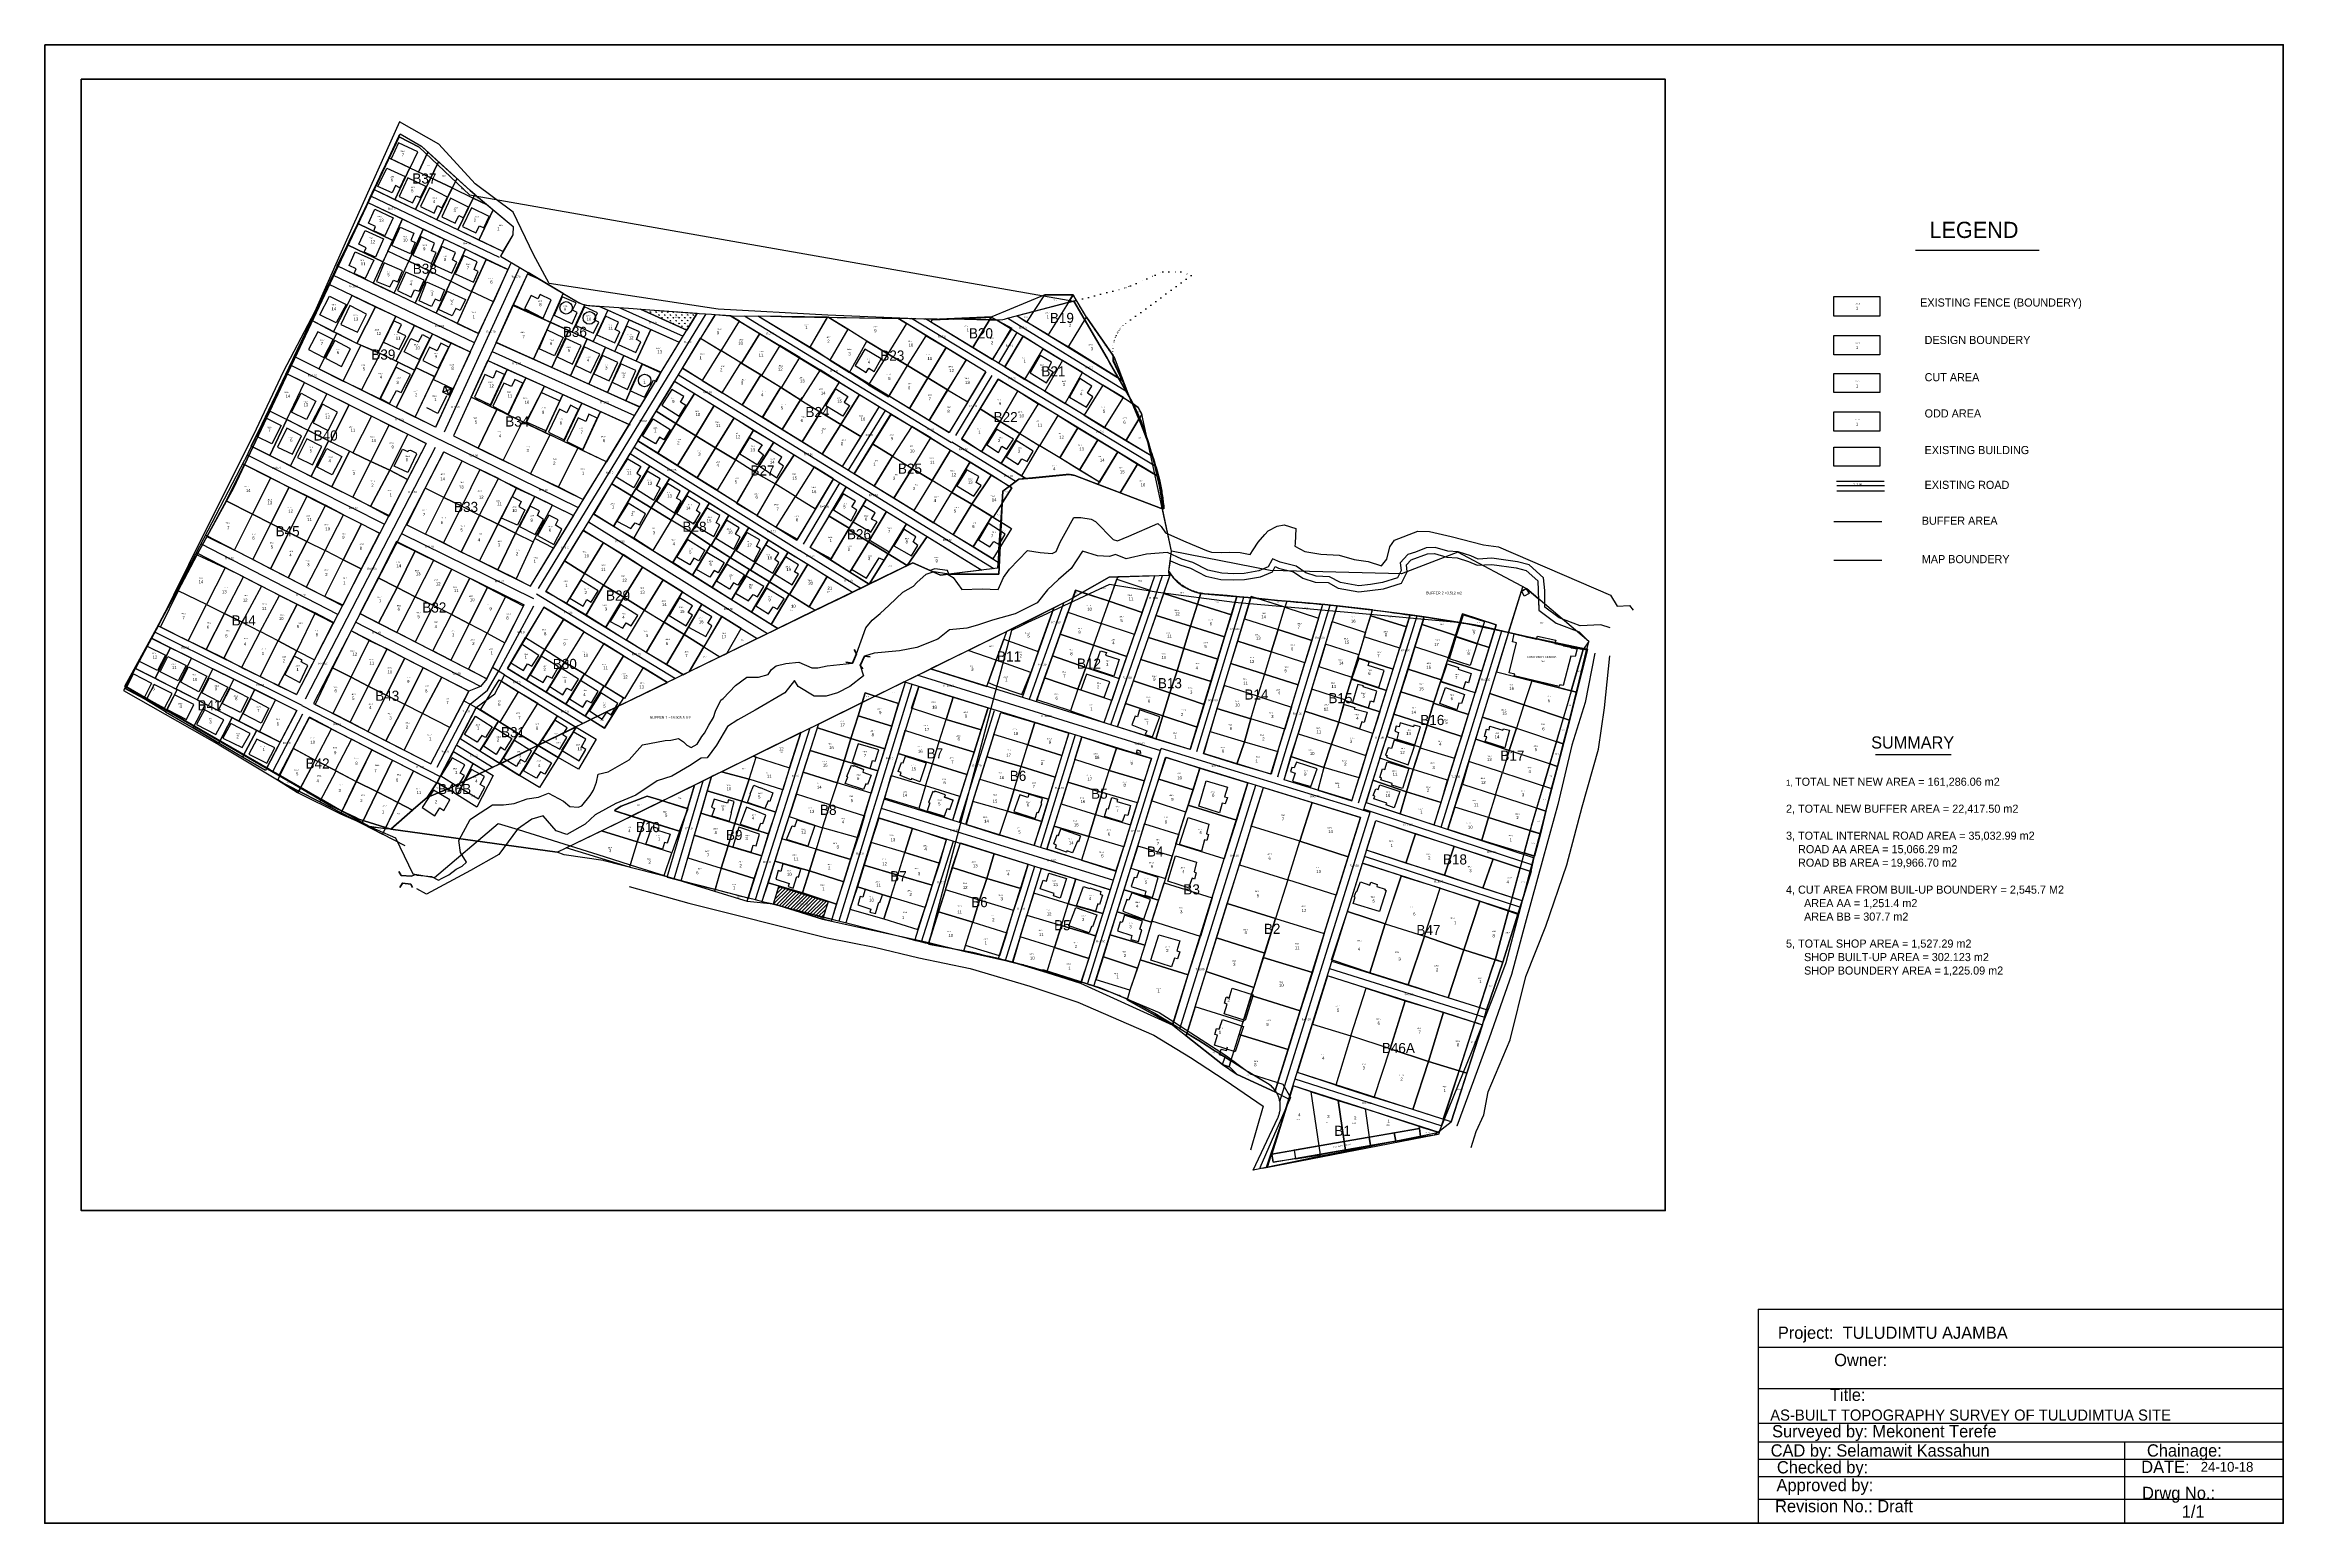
# Model space of a CAD drawing. Header units: inches. Extents: x 461960 to 463067, y 992848 to 993579.
import ezdxf

# ---------------------------------------------------------------- set-up
doc = ezdxf.new("R2010")
doc.units = ezdxf.units.IN
doc.header["$MEASUREMENT"] = 0
doc.linetypes.add('ACAD_ISO07W100', pattern=[3, 0, -3])
for name, color, linetype in [('bulding', 56, 'Continuous'), ('E Pole', 240, 'Continuous'), ('fence', 6, 'Continuous'), ('Gorge', 44, 'Continuous'), ('green', 90, 'Continuous'), ('road', 1, 'Continuous'), ('septic tank', 7, 'Continuous'), ('text', 55, 'Continuous'), ('titil', 120, 'Continuous')]:
    doc.layers.add(name, color=color, linetype=linetype)
doc.layers.add('H', color=7, linetype='Continuous', lineweight=100)
doc.layers.add('R', color=2, linetype='Continuous', lineweight=30)

# ---------------------------------------------------------------- blocks, each defined once
blk = doc.blocks.new('A$C3D6C2CD6')
at = {"layer": 'H', "color": 20, "lineweight": 25, "insert": (0, 1.5), "char_height": 1.5, "width": 3.698, "attachment_point": 1}
blk.add_mtext('{\\C2;3}', dxfattribs=at)

msp = doc.modelspace()

# ---------------------------------------------------------------- hatches: boundary and pattern name
at = {"layer": 'bulding'}
h = msp.add_hatch(dxfattribs=at)
h.set_pattern_fill('ANSI31', color=17, scale=10, style=0)
h.paths.add_polyline_path([(462320.5, 993154.5), (462323.2, 993163.2), (462347.5, 993155.6), (462344.7, 993147)])
at = {"layer": 'green'}
h = msp.add_hatch(dxfattribs=at)
h.set_pattern_fill('GRASS', color=74, scale=2, style=0)
h.paths.add_polyline_path([(462254.7, 993448.4), (462282.7, 993446.4), (462277.6, 993438.1)])

# ---------------------------------------------------------------- linework, layer by layer
at = {"color": 3}
for p, q in [((462135.5, 993533.5), (462053.6, 993359.9)), ((462145.3, 993528.4), (462135.5, 993533.5)), ((462170.3, 993504.9), (462145.3, 993528.4)), ((462486.6, 993422.1), (462485.4, 993424.2)), ((462497, 993404.1), (462486.6, 993422.1)), ((462499.8, 993398.6), (462497, 993404.1)), ((462502.3, 993393), (462499.8, 993398.6)), ((462505.8, 993382.5), (462502.3, 993393)), ((462508.8, 993371.8), (462505.8, 993382.5)), ((462511.3, 993361), (462508.8, 993371.8)), ((462053.6, 993359.9), (461999.9, 993262.2)), ((462433.3, 993350.1), (462433.9, 993358.4)), ((462433.9, 993358.4), (462441.7, 993364.4)), ((462441.7, 993364.4), (462448.5, 993364.9)), ((462448.5, 993364.9), (462466.6, 993366.8)), ((462466.6, 993366.8), (462469.5, 993366.2)), ((462469.5, 993366.2), (462511.8, 993350.1)), ((462513.1, 993350), (462511.3, 993361)), ((462431.9, 993317.4), (462433.5, 993352.6, 2465.7)), ((462511.8, 993350.1), (462513.1, 993350)), ((462351.3, 993304.5), (462389.4, 993323.1)), ((462389.4, 993323.1), (462403, 993316.9)), ((462403, 993316.9), (462406.8, 993317.4)), ((462406.8, 993317.4), (462431.9, 993317.4)), ((462486.6, 993312.4), (462466.5, 993303)), ((462510.6, 993308.4), (462486.6, 993312.4)), ((462161.9, 993212.3), (462359.6, 993308.5)), ((462466.5, 993303), (462453.4, 993296.8)), ((462548.3, 993303.4), (462510.6, 993308.4)), ((462604.4, 993298.6), (462548.3, 993303.4)), ((462442.9, 993291.9), (462438.1, 993289.7)), ((462445.9, 993293.4), (462442.9, 993291.9)), ((462446.2, 993293.5), (462445.9, 993293.4)), ((462453.4, 993296.8), (462446.2, 993293.5)), ((462660.5, 993293.4), (462604.4, 993298.6)), ((462723, 993280.2), (462660.5, 993293.4)), ((462714.1, 993245.1), (462723, 993280.2)), ((461999.9, 993262.2), (462083.7, 993213.6)), ((462708.5, 993223.7), (462714.1, 993245.1)), ((462682.6, 993125.5), (462708.5, 993223.7)), ((462083.7, 993213.6), (462101.7, 993203)), ((462101.7, 993203), (462114, 993197.3)), ((462141.4, 993200.3), (462149.3, 993207.1)), ((462149.3, 993207.1), (462161.9, 993212.3)), ((462114, 993197.3), (462115.6, 993196.4)), ((462115.6, 993196.4), (462131.3, 993191.4)), ((462131.3, 993191.4), (462142.1, 993200.9)), ((462397.2, 993134.6), (462419.1, 993130.7)), ((462419.1, 993130.7), (462453.2, 993122)), ((462676.5, 993109.3), (462682.6, 993125.5)), ((462453.2, 993122), (462454.1, 993121.9)), ((462454.1, 993121.9), (462454.7, 993121.7)), ((462454.7, 993121.7), (462482.1, 993113.1)), ((462482.1, 993113.1), (462511.2, 993100.8)), ((462666.2, 993082.8), (462676.5, 993109.3)), ((462511.2, 993100.8), (462516.6, 993097.4)), ((462516.6, 993097.4), (462544.5, 993079.5)), ((462649.5, 993041.8), (462666.2, 993082.8)), ((462544.5, 993079.5), (462556.7, 993070.4)), ((462556.7, 993070.4), (462572.3, 993065.4)), ((462576.1, 993058.9), (462560.9, 993024.1)), ((462572.3, 993065.4), (462576.1, 993058.9)), ((462610.5, 993033.8), (462649.5, 993041.8)), ((462562.2, 993023.9), (462578.8, 993027.3)), ((462578.8, 993027.3), (462610.5, 993033.8)), ((462560.9, 993024.1), (462562.2, 993023.9))]:
    msp.add_line(p, q, dxfattribs=at)
at = {"color": 242, "lineweight": 30}
for p, q in [((462170.3, 993504.9), (462469, 993452.4)), ((462438.1, 993289.7), (462397.2, 993134.6))]:
    msp.add_line(p, q, dxfattribs=at)
at = {"color": 3, "lineweight": 30}
for p, q in [((462485.4, 993424.2), (462469, 993452.4)), ((462844.7, 993324.4), (462868.3, 993324.4))]:
    msp.add_line(p, q, dxfattribs=at)
at = {"color": 36, "lineweight": 50}
for points in [[(461960.3, 993579.1), (463066.8, 993579.1), (463066.8, 992848.5), (461960.3, 992848.5)], [(461978.3, 993562), (462761.3, 993562), (462761.3, 993003), (461978.3, 993003)]]:
    msp.add_lwpolyline(points, close=True, dxfattribs=at)
at = {"color": 3, "lineweight": 30}
msp.add_lwpolyline([(462469, 993452.4), (462485.4, 993424.2), (462497, 993404.1), (462499.8, 993398.6), (462502.3, 993393), (462505.8, 993382.5), (462508.8, 993371.8), (462511.3, 993361), (462513.1, 993350), (462511.8, 993350.1), (462469.5, 993366.2), (462466.6, 993366.8), (462448.5, 993364.9), (462441.7, 993364.4), (462433.9, 993358.4), (462433.5, 993352.6), (462431.9, 993317.4), (462406.8, 993317.4), (462403, 993316.9), (462389.4, 993323.1), (462359.6, 993308.5), (462351.3, 993304.5), (462161.9, 993212.3), (462149.3, 993207.1), (462141.4, 993200.3), (462131.3, 993191.4), (462115.6, 993196.4), (462114, 993197.3), (462101.7, 993203), (462083.7, 993213.6), (461999.9, 993262.2), (462053.6, 993359.9), (462135.5, 993533.5), (462145.3, 993528.4), (462170.3, 993504.9), (462469, 993452.4)], close=True, dxfattribs=at)
at = {"color": 2, "linetype": 'ACAD_ISO07W100', "elevation": 2468.2}
msp.add_lwpolyline([(462470.2, 993452.7), (462494, 993458.9), (462494.7, 993459.1), (462496.1, 993459.5), (462497, 993459.9), (462505.1, 993463.4), (462509.1, 993465.2), (462512.9, 993466.8), (462521.9, 993466.8), (462527, 993465.1), (462493.2, 993440.3), (462492.7, 993439.9), (462492.2, 993439.4), (462491.7, 993438.7), (462491.2, 993438), (462490.8, 993437.2), (462490.5, 993436.7), (462489.9, 993435.5), (462489.7, 993435.2), (462489.6, 993434.8), (462489.4, 993434.4), (462489.1, 993433.5), (462488.9, 993433.1), (462488.7, 993432.2), (462488.3, 993430.5), (462488.2, 993429.1), (462488.1, 993427.6), (462488.1, 993426.7), (462488.2, 993426), (462488.2, 993425.7), (462475.2, 993444.5), (462470.2, 993452.7)], close=True, dxfattribs=at)
at = {"color": 3, "lineweight": 30}
msp.add_lwpolyline([(462397.2, 993134.6), (462419.1, 993130.7), (462453.2, 993122), (462454.1, 993121.9), (462482.1, 993113.1), (462511.2, 993100.8), (462516.6, 993097.4), (462544.5, 993079.5), (462556.7, 993070.4), (462572.3, 993065.4), (462576.1, 993058.9), (462560.9, 993024.1), (462562.2, 993023.9), (462578.8, 993027.3), (462610.5, 993033.8), (462649.5, 993041.8), (462666.2, 993082.8), (462676.5, 993109.3), (462682.6, 993125.5), (462708.5, 993223.7), (462714.1, 993245.1), (462723, 993280.2), (462660.5, 993293.4), (462604.4, 993298.6), (462548.3, 993303.4), (462510.6, 993308.4), (462486.6, 993312.4), (462466.5, 993303), (462453.4, 993296.8), (462446.2, 993293.5), (462442.9, 993291.9), (462438.1, 993289.7), (462397.2, 993134.6)], dxfattribs=at)
at = {"layer": 'bulding', "color": 17}
for points, elevation in [([(462135.2, 993530.6), (462131.6, 993522.7), (462140.9, 993518.3), (462144.7, 993526.1)], 2505), ([(462125, 993509), (462129.4, 993518.1), (462138.5, 993513.9), (462135.8, 993508.4), (462133.7, 993509.5), (462132, 993505.9)], 2504.5), ([(462139.8, 993513.3), (462135.5, 993504.1), (462142.1, 993501), (462143.9, 993504.5), (462146.1, 993503.6), (462148.6, 993509)], 2502.9), ([(462150.4, 993508.4), (462146.1, 993499.2), (462152.7, 993495.9), (462154.4, 993499.6), (462156.6, 993498.5), (462159.4, 993503.8)], 2501.4), ([(462160.8, 993503.3), (462156.5, 993494.1), (462163.2, 993491), (462165, 993494.7), (462167.2, 993493.6), (462169.7, 993498.9)], 2500.4), ([(462123.4, 993497.8), (462132.5, 993493.6), (462128.4, 993484.6), (462123, 993487.2), (462123.8, 993489.3), (462120.4, 993491)], 2502.7), ([(462171.2, 993498.5), (462166.8, 993489.3), (462173.4, 993486.1), (462175.2, 993489.6), (462177.4, 993488.6), (462180, 993494.2)], 2498.6), ([(462118.7, 993487.3), (462127.7, 993483.2), (462123.7, 993474.1), (462118.2, 993476.6), (462119.1, 993478.8), (462115.5, 993480.6)], 2503.1), ([(462141.1, 993475.7), (462131.9, 993479.9), (462136, 993489), (462142.8, 993485.9), (462141.2, 993482.3), (462143.4, 993481.3)], 2501), ([(462146.3, 993484.1), (462142.2, 993475.1), (462151.4, 993471), (462153.8, 993476.4), (462151.5, 993477.3), (462153, 993481.1)], 2500.5), ([(462156.6, 993479.4), (462152.5, 993470.4), (462161.5, 993466.2), (462164, 993471.7), (462161.8, 993472.8), (462163.3, 993476.4)], 2499.1), ([(462113.7, 993476.8), (462122.9, 993472.6), (462118.7, 993463.6), (462113.3, 993466.1), (462114.2, 993468.3), (462110.7, 993470)], 2505.3), ([(462128.1, 993471.3), (462124.2, 993462.1), (462130.8, 993459.4), (462132.6, 993462.8), (462134.9, 993461.9), (462137.2, 993467.4)], 2502.1), ([(462167.3, 993474.9), (462163.2, 993465.9), (462172.3, 993461.7), (462174.6, 993467.1), (462172.6, 993468), (462174, 993471.8)], 2497.9), ([(462138.7, 993466.7), (462134.7, 993457.6), (462141.4, 993454.4), (462143.1, 993458), (462145.4, 993457.3), (462147.8, 993462.7)], 2501.2), ([(462145.3, 993452.6), (462149, 993462), (462157.9, 993457.9), (462155.6, 993452.4), (462153.3, 993453.4), (462151.5, 993449.7), (462145.3, 993452.6)], 2499.6), ([(462155, 993448.2), (462159.2, 993457.3), (462168.3, 993453.2), (462165.7, 993447.7), (462163.5, 993448.7), (462161.6, 993445.1)], 2499), ([(462109.2, 993450.8), (462104.4, 993441.6), (462096.3, 993445.7), (462101.1, 993454.9)], 2504.3), ([(462114.9, 993437), (462119.4, 993446), (462111.1, 993450.2), (462106.6, 993440.9)], 2503.2), ([(462210.6, 993453), (462205.2, 993455.6), (462204, 993453.5), (462200.7, 993455.1), (462197.4, 993448.8), (462206.6, 993444)], 2491.7), ([(462221, 993441.2), (462223.5, 993446.8), (462221.2, 993447.9), (462222.9, 993451.5), (462216.1, 993454.5), (462212.1, 993445.5)], 2490.1), ([(462231.6, 993436.5), (462234.1, 993442), (462231.8, 993443.1), (462233.5, 993446.6), (462227.1, 993449.6), (462222.8, 993440.4)], 2488.8), ([(462095.3, 993437.3), (462090.7, 993428.5), (462098.2, 993424.6), (462102.8, 993433.5)], 2506.2), ([(462132.9, 993442.6), (462127.7, 993432.1), (462135.4, 993428.5), (462138.8, 993435.3), (462134.9, 993437.1), (462136.7, 993440.8)], 2501.8), ([(462137.9, 993427.4), (462141.3, 993434), (462145.1, 993432.2), (462147, 993435.9), (462150.7, 993434), (462145.4, 993423.6)], 2500.1), ([(462208.6, 993438.2), (462216.5, 993434.5), (462212.3, 993425.4), (462204.6, 993428.9)], 2491.7), ([(462217.9, 993433.9), (462213.6, 993424.8), (462221.1, 993421.3), (462225.4, 993430.4)], 2489.9), ([(462242, 993431.8), (462244.5, 993437.3), (462242.3, 993438.3), (462243.9, 993442), (462237.5, 993444.9), (462233.2, 993435.7)], 2487.6), ([(462252.4, 993427), (462254.9, 993432.3), (462252.8, 993433.5), (462254.3, 993437.2), (462247.9, 993440.1), (462243.7, 993431)], 2485.9), ([(462103.7, 993433), (462099, 993424.2), (462106.9, 993420.1), (462111.4, 993428.9)], 2505.1), ([(462147.1, 993423), (462154.8, 993419.2), (462160, 993429.7), (462156.1, 993431.6), (462154.3, 993427.9), (462150.4, 993429.7)], 2498.9), ([(462227, 993429.8), (462222.6, 993420.6), (462230.3, 993417), (462234.7, 993426.2)], 2488.8), ([(462236, 993425.6), (462231.7, 993416.5), (462239.3, 993413), (462243.5, 993422.1)], 2487.8), ([(462365.6, 993428.7), (462360.8, 993420.5), (462366.3, 993417.1), (462367.6, 993419.3), (462370.2, 993417.6), (462373.7, 993423.8)], 2476.6), ([(462455.5, 993412), (462458.7, 993417.3), (462456.2, 993418.7), (462458, 993422.2), (462452.3, 993425.6), (462447.3, 993417)], 2468), ([(462126.2, 993404.2), (462130.7, 993401.8), (462134.1, 993408.3), (462136.5, 993407.2), (462141, 993416.2), (462133.8, 993419.7)], 2501), ([(462187.5, 993416.1), (462183.5, 993418), (462181.9, 993414.4), (462177.9, 993416.2), (462172.7, 993405), (462180.7, 993401.2)], 2493.9), ([(462196.6, 993411.8), (462192.6, 993413.6), (462191, 993410.2), (462187.2, 993411.8), (462181.7, 993400.5), (462189.4, 993396.6)], 2492.4), ([(462248.4, 993408.8), (462252.5, 993418.1), (462245, 993421.4), (462240.8, 993412.3)], 2485.5), ([(462249.5, 993408.3), (462256.7, 993404.9), (462261.2, 993413.4), (462262.7, 993412.6), (462264.8, 993417), (462255.5, 993421.3)], 2485.5), ([(462475.3, 993400), (462478.3, 993405.1), (462475.8, 993406.9), (462477.8, 993410.3), (462472, 993414.1), (462466.8, 993404.9)], 2464.3), ([(462087.1, 993406.9), (462094.3, 993403), (462089.6, 993393.9), (462082.3, 993397.5)], 2506.1), ([(462100.3, 993388.5), (462105, 993397.6), (462097.6, 993401.4), (462093, 993392.3)], 2503.3), ([(462208, 993388.3), (462198.4, 993392.6), (462205.9, 993407.3), (462214.9, 993403.1)], 2489.8), ([(462224.2, 993398.9), (462220.2, 993400.9), (462218.4, 993397.2), (462214.7, 993399), (462209.3, 993387.7), (462217.1, 993383.8)], 2488.9), ([(462273.9, 993395.6), (462277.1, 993400.8), (462274.6, 993402.4), (462276.2, 993405.2), (462270.3, 993408.8), (462265.3, 993401)], 2482.2), ([(462346.4, 993400.7), (462351.3, 993409), (462357.3, 993405.3), (462355.5, 993402.4), (462358, 993400.8), (462354.8, 993395.5)], 2475), ([(462065.2, 993385.5), (462069.9, 993394.6), (462077.1, 993390.9), (462072.5, 993381.8)], 2507.2), ([(462233.4, 993394.6), (462229.3, 993396.5), (462227.7, 993392.9), (462224, 993394.7), (462218.4, 993383.1), (462226.2, 993379.1)], 2488.4), ([(462269.5, 993388.9), (462266.3, 993383.8), (462264.1, 993385.1), (462262.1, 993381.8), (462255.8, 993385.7), (462261.1, 993394.2)], 2481.6), ([(462079.9, 993389.6), (462075.3, 993380.2), (462082.7, 993376.7), (462087.2, 993385.8)], 2505.5), ([(462089.9, 993384.4), (462085.3, 993375.2), (462092.6, 993371.5), (462097.2, 993380.6)], 2504.1), ([(462099.7, 993379.5), (462107.1, 993375.6), (462102.4, 993366.5), (462095, 993370.3)], 2503), ([(462133, 993370.9), (462137.2, 993379.3), (462139.7, 993378.1), (462140.2, 993378.6), (462141, 993378.7), (462143.7, 993377.5), (462144.1, 993376.7), (462139.7, 993367.7)], 2499.6), ([(462303.9, 993376.7), (462308.8, 993385), (462314.9, 993381.3), (462313, 993378.5), (462315.5, 993376.5), (462312.4, 993371.5)], 2477.4), ([(462318.6, 993379.1), (462313.4, 993371), (462322.2, 993365.1), (462325.4, 993370.9), (462323, 993372.6), (462324.6, 993375.3)], 2476.1), ([(462430.8, 993389.2), (462425.9, 993381.4), (462431.7, 993377.6), (462433.4, 993380.7), (462435.9, 993379.2), (462439.1, 993384.1)], 2468.2), ([(462435.5, 993375.4), (462441.5, 993371.7), (462443.2, 993374.4), (462445.9, 993373.1), (462448.9, 993378.3), (462440.5, 993383.5)], 2465.9), ([(462251.5, 993360.1), (462242.8, 993365.4), (462248.5, 993374.4), (462254.9, 993370.6), (462252.9, 993367.4), (462254.7, 993366)], 2483.4), ([(462258.1, 993368.4), (462252.8, 993359.4), (462261.4, 993354.1), (462264.6, 993360.1), (462262.6, 993361.1), (462264.5, 993364.6)], 2482.8), ([(462416.1, 993369.1), (462411.1, 993361.1), (462419.6, 993356), (462423.1, 993361.3), (462420.7, 993362.7), (462422, 993365.7)], 2467), ([(462268.1, 993362.3), (462262.6, 993353.5), (462271.6, 993347.8), (462274.9, 993353.7), (462272.5, 993355.1), (462274.4, 993358.5)], 2480.9), ([(462358.9, 993343.9), (462361.7, 993349.1), (462359.3, 993350.8), (462361, 993353.6), (462355, 993357.2), (462350.1, 993349.2)], 2468.6), ([(462191.4, 993355.8), (462195.7, 993353.3), (462194.7, 993350.9), (462197.6, 993349.2), (462193.9, 993341.6), (462186.1, 993345.2)], 2493.4), ([(462200.3, 993351.1), (462194.9, 993341.1), (462202.7, 993337), (462206.8, 993344.5), (462203.9, 993346.5), (462204.9, 993348.8)], 2491.9), ([(462209.4, 993346.7), (462203.8, 993336.5), (462211.9, 993332.1), (462215.9, 993339.7), (462212.7, 993341.7), (462214, 993344.3)], 2491.1), ([(462250, 993340.1), (462252.2, 993342.8), (462254.3, 993341.9), (462257.2, 993347.3), (462248.7, 993352.6), (462243.1, 993343.7)], 2482.9), ([(462277.7, 993356.2), (462272.5, 993347.4), (462281.2, 993342.3), (462284.3, 993347.6), (462282.4, 993348.9), (462284.1, 993352.3)], 2479.9), ([(462287.5, 993350.3), (462282.1, 993341.3), (462291, 993336.1), (462294, 993341.8), (462292.1, 993342.9), (462294, 993346.4)], 2477.8), ([(462368.7, 993338.3), (462371.7, 993343.4), (462368.9, 993344.6), (462370.8, 993347.7), (462364.7, 993351.4), (462359.9, 993343.3)], 2466.7), ([(462286.6, 993329.3), (462283.6, 993324), (462281.2, 993325.3), (462279.2, 993322), (462272.7, 993325.9), (462278.1, 993334.6)], 2477.6), ([(462297.2, 993344.2), (462292, 993335.3), (462300.9, 993329.9), (462304.1, 993335.9), (462301.8, 993337.2), (462303.6, 993340.3)], 2476.3), ([(462307.3, 993338.1), (462302, 993329.2), (462310.8, 993323.8), (462314.1, 993330), (462312.1, 993331.2), (462313.7, 993334.4)], 2475.5), ([(462385, 993339.7), (462380, 993331.5), (462388.7, 993326.5), (462391.8, 993331.7), (462389.5, 993333.4), (462390.9, 993335.9)], 2465.3), ([(462426.7, 993342.6), (462421.8, 993334.4), (462427.5, 993330.9), (462429.4, 993333.6), (462432, 993332.1), (462435.1, 993337.3)], 2461.8), ([(462296.2, 993323.2), (462293.2, 993318.1), (462291.1, 993319.3), (462289, 993316), (462282.5, 993319.8), (462287.6, 993328.4)], 2475.2), ([(462316.6, 993331.9), (462311.5, 993323.3), (462320.1, 993318), (462323.2, 993323.3), (462321.2, 993324.7), (462323.1, 993327.9)], 2473.9), ([(462326.5, 993326), (462321.1, 993317.4), (462329.7, 993312.2), (462332.8, 993317.4), (462330.9, 993318.7), (462332.9, 993322)], 2472.6), ([(462367.8, 993334.3), (462359.1, 993319.9), (462366.4, 993315.5), (462372.7, 993325.6), (462375.2, 993324.4), (462377.7, 993328.4), (462367.8, 993334.3)], 2466.7), ([(462225.2, 993314.5), (462219.9, 993305.6), (462226.4, 993301.7), (462228.3, 993305), (462230.4, 993303.7), (462233.9, 993309.3)], 2485.8), ([(462306.1, 993317.1), (462302.9, 993312.1), (462300.8, 993313.2), (462298.7, 993310), (462292.4, 993314), (462297.6, 993322.4)], 2473.9), ([(462308.1, 993304.3), (462310.5, 993307.4), (462312.6, 993306.2), (462315.7, 993311.4), (462307, 993316.5), (462301.8, 993308.1)], 2472.2), ([(462244.8, 993302.4), (462239.8, 993294.1), (462246, 993290.7), (462247.7, 993293.4), (462250.1, 993291.9), (462253.4, 993297)], 2485.8), ([(462277.3, 993291.9), (462280.5, 993297.2), (462278.4, 993298.6), (462280.5, 993301.8), (462274, 993305.7), (462269, 993297)], 2476.6), ([(462318.1, 993297.9), (462320.4, 993301.4), (462322.5, 993300.2), (462325.7, 993305.2), (462317.1, 993310.6), (462311.8, 993301.8)], 2470.7), ([(462690.4, 993309.1), (462692.6, 993310.3), (462694, 993307.9), (462691.6, 993306.6)], 2444.2), ([(462287, 993286.6), (462290, 993291.9), (462288.1, 993293.2), (462290, 993296.4), (462283.6, 993300.1), (462278.5, 993291.3)], 2474.7), ([(462661.5, 993297.3), (462672, 993294), (462668.3, 993283.2), (462657.9, 993286.6)], 2446.9), ([(462010.9, 993281.9), (462019.9, 993277.4), (462016.1, 993269.8), (462007.2, 993274.3)], 2509.9), ([(462190.6, 993273.6), (462196.9, 993269.9), (462198.9, 993273.2), (462201.1, 993272), (462204.5, 993277.3), (462195.9, 993282.9)], 2489.8), ([(462657.9, 993286.5), (462668.4, 993283), (462664.8, 993272.4), (462654.7, 993275.6)], 2447.6), ([(462004.1, 993268.2), (462013, 993263.6), (462009.4, 993256.3), (462000.4, 993260.8)], 2510.1), ([(462030.2, 993272.3), (462026.3, 993264.7), (462017.4, 993269.2), (462021.1, 993276.8)], 2507), ([(462040.4, 993267), (462036.5, 993259.4), (462027.6, 993264.1), (462031.4, 993271.7)], 2505.9), ([(462083.6, 993277), (462079, 993267.9), (462086.4, 993264), (462090.4, 993272.3), (462087.1, 993274.1), (462087.5, 993275)], 2501.6), ([(462206.7, 993263.9), (462208.7, 993267.3), (462211.1, 993266), (462214.3, 993271.7), (462205.7, 993277), (462200.2, 993267.8)], 2486.9), ([(462216.3, 993257.9), (462218.3, 993261.2), (462220.7, 993260), (462224.2, 993265.6), (462215.5, 993271), (462210, 993262)], 2485.3), ([(462475.2, 993268), (462472.4, 993260.3), (462483.9, 993256.6), (462486.7, 993264.3)], 2464.4), ([(462653.5, 993273.1), (462659.1, 993271.3), (462658.9, 993270.6), (462665.4, 993268.4), (462664, 993263.8), (462662.6, 993264.3), (462661.4, 993260.8), (462650.6, 993264.5)], 2451.4), ([(462014.4, 993263), (462010.8, 993256), (462019.5, 993251.2), (462023.2, 993258.5)], 2508.6), ([(462024.4, 993257.8), (462020.8, 993250.6), (462030.3, 993245.6), (462034, 993253)], 2507.5), ([(462041.8, 993266.3), (462050.8, 993261.7), (462046.8, 993254.2), (462037.9, 993258.8)], 2505.8), ([(462060.9, 993256.6), (462057, 993249.1), (462048, 993253.6), (462051.9, 993261.2)], 2503.8), ([(462226.2, 993251.8), (462228.2, 993255.1), (462230.5, 993253.9), (462233.9, 993259.5), (462225.1, 993264.9), (462219.7, 993255.8)], 2483.3), ([(462235.9, 993245.8), (462238.2, 993249.2), (462240.2, 993247.9), (462243.5, 993253.6), (462235.1, 993258.8), (462229.5, 993249.9)], 2481.3), ([(462039.3, 993250.4), (462035.3, 993243.2), (462044.9, 993238.3), (462048.8, 993245.5)], 2505.3), ([(462071, 993251.3), (462067.2, 993243.8), (462058.3, 993248.5), (462062.2, 993256)], 2502.4), ([(462181.5, 993242.1), (462178.1, 993236.7), (462176.4, 993237.8), (462174.1, 993234.4), (462167.8, 993238.2), (462173.2, 993247.3)], 2490.5), ([(462052.3, 993243.6), (462048.3, 993236.5), (462057.8, 993231.8), (462061.8, 993238.8)], 2504), ([(462070.1, 993224), (462074, 993231.6), (462065.1, 993236), (462061.1, 993228.5)], 2501), ([(462191.2, 993236.2), (462187.6, 993230.5), (462185.6, 993231.9), (462183.5, 993228.4), (462177.1, 993232.5), (462182.8, 993241.6)], 2488.3), ([(462200.9, 993230.2), (462197.7, 993224.6), (462195.5, 993225.8), (462193.4, 993222.5), (462187, 993226.3), (462192.5, 993235.5)], 2486.2), ([(462214.9, 993231), (462218.3, 993236.7), (462216.4, 993238), (462218.6, 993241.5), (462212.4, 993245.3), (462206.1, 993235.6)], 2483.5), ([(462224.4, 993225.2), (462227.7, 993230.8), (462225.6, 993232.1), (462227.8, 993235.9), (462221.5, 993239.5), (462215.8, 993230.5)], 2481.3), ([(462164.4, 993212.6), (462167.7, 993217.9), (462165.6, 993219.1), (462168, 993223.2), (462161.7, 993226.7), (462156, 993217.8)], 2488.6), ([(462202.2, 993229.3), (462210.7, 993224.3), (462207.5, 993218.6), (462205.3, 993219.8), (462203.3, 993216.6), (462196.9, 993220.3)], 2485.8), ([(462362.3, 993233.6), (462359.4, 993224.5), (462368.3, 993221.5), (462369.5, 993225.4), (462370.8, 993225), (462372.5, 993230.6)], 2473.1), ([(462626.1, 993213.2), (462626.3, 993214), (462620.7, 993215.9), (462621, 993216.8), (462620.3, 993217), (462621.6, 993221.2), (462622.7, 993220.9), (462623.9, 993224.7), (462634.5, 993221.4), (462631.4, 993211.6), (462626.1, 993213.2)], 2461.6), ([(462174.7, 993206.5), (462177.9, 993212.2), (462175.5, 993213.5), (462177.7, 993217.4), (462171.3, 993221), (462166, 993211.7)], 2486.5), ([(462310.8, 993213.2), (462314, 993211.9), (462314, 993212.1), (462320.2, 993209.4), (462318.7, 993205.2), (462317.8, 993205.5), (462316.2, 993201.7), (462307.6, 993204.6), (462309.2, 993208.8), (462308.9, 993208.9)], 2474.2), ([(462545, 993212.2), (462543.5, 993207.5), (462544.9, 993207.1), (462543.8, 993203.9), (462542.3, 993204.3), (462541, 993199.6), (462530.8, 993202.8), (462534.4, 993215.4)], 2466.7), ([(462618.3, 993211.4), (462619.4, 993211.1), (462620.2, 993213.4), (462630.1, 993210), (462627.3, 993202), (462623.3, 993203.5), (462623.6, 993204.3), (462617.2, 993206.4), (462617.7, 993207.8), (462617, 993208.1)], 2463.8), ([(462153.1, 993198), (462155.6, 993202), (462157.5, 993200.7), (462160.6, 993206), (462152.5, 993210.7), (462146.8, 993202.1)], 2488.7), ([(462316.8, 993198.4), (462307.1, 993202.3), (462304, 993193.9), (462312.9, 993190.9), (462314.2, 993194.5), (462315.3, 993194.2)], 2476.3), ([(462409.3, 993205.8), (462405.1, 993207.3), (462405.5, 993208.5), (462400.3, 993210.3), (462400, 993209.7), (462399.3, 993210.1), (462397.1, 993204.7), (462397.8, 993204.5), (462396.4, 993200.5), (462405.1, 993197.9), (462406.4, 993201.6), (462407.7, 993201.2), (462409.3, 993205.8), (462405.1, 993207.3)], 2473.2), ([(462449.9, 993196.8), (462450.8, 993199.8), (462451.5, 993199.7), (462453.1, 993204.2), (462452.8, 993204.3), (462453.5, 993206.6), (462446.8, 993208.8), (462446.2, 993207.1), (462442.3, 993208.5), (462439.3, 993200.2)], 2469.2), ([(462309.4, 993180.1), (462310.5, 993183.5), (462311.9, 993183.2), (462313.6, 993189), (462303.4, 993192.5), (462300.4, 993182.8), (462309.4, 993180.1)], 2479.3), ([(462326.9, 993186.3), (462329.7, 993193.1), (462331, 993192.7), (462332.2, 993196.1), (462340.9, 993193.3), (462337.5, 993183), (462326.9, 993186.3)], 2477.5), ([(462535.7, 993194), (462534.5, 993189.2), (462535.6, 993188.8), (462534.7, 993185.8), (462533.6, 993186.1), (462532, 993180.5), (462521.2, 993183.9), (462525.4, 993197.2)], 2468), ([(462321.6, 993166.8), (462328.2, 993164.6), (462327.7, 993163.1), (462330.2, 993162.3), (462332, 993168), (462332.8, 993167.7), (462334, 993171.7), (462325.1, 993174.3), (462324.2, 993170.6), (462322.8, 993171)], 2480), ([(462453.8, 993166.2), (462455.4, 993165.7), (462456.6, 993169.7), (462465.3, 993167.1), (462462.2, 993157.4), (462458.9, 993158.5), (462459.3, 993159.7), (462452.4, 993161.9)], 2473), ([(462501.1, 993170.7), (462499.9, 993167.4), (462498.8, 993167.6), (462497.3, 993163.1), (462504.6, 993160.8), (462504.1, 993158.9), (462507.9, 993157.7), (462510.7, 993167.6)], 2472.2), ([(462529.6, 993175.1), (462528.4, 993170.3), (462529.5, 993169.9), (462528.6, 993166.8), (462527.4, 993167.2), (462525.7, 993162.5), (462515.4, 993165.7), (462519.3, 993178.3)], 2469.7), ([(462320.5, 993154.5), (462323.2, 993163.2), (462347.5, 993155.6), (462344.7, 993147)], 2480.9), ([(462470.3, 993153.6), (462473.8, 993163.2), (462476.7, 993162.2), (462476.8, 993162.5), (462482.3, 993160.6), (462481.9, 993159.4), (462483.1, 993158.8), (462481.6, 993154.3), (462480.8, 993154.5), (462480.8, 993154.5), (462479.6, 993151)], 2473.9), ([(462497.7, 993160), (462496.2, 993156.4), (462495.2, 993156.7), (462493.2, 993150.9), (462503.6, 993147), (462506.9, 993156.7)], 2472.9), ([(462469.9, 993152.7), (462480.3, 993149.2), (462478.2, 993143.2), (462477.7, 993143.4), (462477.7, 993143.4), (462476.6, 993140.3), (462466.5, 993143.7), (462469.9, 993152.7)], 2474), ([(462602.6, 993037.1), (462615, 993039.3), (462615.6, 993035.2), (462603.2, 993032.8)], 2467.7), ([(462615, 993039.3), (462627.3, 993041.4), (462628.1, 993037.3), (462615.6, 993035.2)], 2467.3), ([(462627.3, 993041.4), (462639.8, 993043.6), (462640.4, 993039.5), (462628.1, 993037.3)], 2466.2)]:
    msp.add_lwpolyline(points, close=True, dxfattribs=dict(at, elevation=elevation))
at = {"layer": 'bulding', "color": 34, "lineweight": 30}
for points, elevation in [([(462449.2, 993447.3), (462454.6, 993455.5), (462468.6, 993455.5), (462466.2, 993451.7), (462449.2, 993447.3)], 2468.2), ([(462468.6, 993455.5), (462470.2, 993452.7), (462466.2, 993451.7), (462468.6, 993455.5)], 2468.2), ([(462497.8, 993401.9), (462500.8, 993399.8), (462502.6, 993396.5), (462501.1, 993394.1), (462497.8, 993401.9)], 2462.5), ([(462438.3, 993360.2), (462437.2, 993360.9), (462433.9, 993358.4), (462433.5, 993352.6), (462438.3, 993360.2)], 2465.7), ([(462432.8, 993343.3), (462438.2, 993340), (462431.9, 993329.8), (462432.8, 993343.3)], 2465.6), ([(462469.8, 993309.5), (462473.1, 993308.4), (462468.5, 993305.8), (462469.8, 993309.5)], 2464.5), ([(462661, 993297.8), (462677.8, 993292.5), (462677.1, 993290.2), (462669.5, 993291.9), (462661.2, 993293.3), (462659.7, 993293.6), (462661, 993297.8), (462677.8, 993292.5)], 2462.6), ([(462722.4, 993279.9), (462720.7, 993280.3), (462714.8, 993259.8), (462717.4, 993259.2)], 2442.1), ([(462365.9, 993258.8), (462370.7, 993257.2), (462364.4, 993254.1)], 2469.5), ([(462033.7, 993241.5), (462034.2, 993242.4), (462020.5, 993250.3), (462020, 993249.5)], 2501), ([(462243.8, 993252.2), (462230.2, 993245.6), (462237, 993241.3), (462243.8, 993252.2)], 2481.9), ([(462714, 993245.3), (462710.9, 993246.3), (462707.5, 993234.8), (462710.9, 993233.6)], 2451.4), ([(462034.2, 993242.4), (462033.7, 993241.5), (462046.3, 993234), (462046.9, 993235.1)], 2501), ([(462046.3, 993234), (462046.9, 993235.1), (462058.8, 993228.3), (462058.1, 993227), (462046.3, 993234)], 2501), ([(462222.8, 993241.9), (462222.9, 993241.9), (462214.1, 993226.9), (462204.2, 993232.8), (462204.3, 993232.9)], 2485.9), ([(462222.9, 993241.9), (462232.9, 993236), (462224.1, 993221.1), (462214.1, 993226.9)], 2485.9), ([(462710.9, 993233.6), (462707.5, 993234.8), (462704.2, 993223.7), (462708, 993222.5)], 2451.4), ([(462070.1, 993221.8), (462069.4, 993220.4), (462058.1, 993227), (462058.8, 993228.3)], 2501), ([(462185.6, 993223.8), (462195, 993218), (462204.2, 993232.8), (462204.2, 993232.9), (462185.6, 993223.8)], 2487.6), ([(462204.2, 993232.8), (462214.1, 993226.9), (462204.9, 993212.1), (462195, 993218)], 2485.9), ([(462708, 993222.5), (462704.2, 993223.7), (462701.1, 993212.9), (462705.1, 993211.6)], 2451.4), ([(462076.6, 993217.9), (462086.8, 993212.1), (462085.4, 993209.6), (462075.5, 993215.8), (462076.6, 993217.9)], 2499.7), ([(462085.8, 993210.3), (462086.8, 993212.1), (462096.9, 993206.2), (462096.2, 993204.9), (462085.8, 993210.3)], 2491.8), ([(462106.8, 993199.5), (462107.2, 993200.3), (462096.9, 993206.2), (462096.2, 993204.9), (462106.8, 993199.5)], 2495.3), ([(462117.1, 993194.2), (462117.3, 993194.6), (462111.2, 993198), (462107.2, 993200.3), (462106.8, 993199.5), (462117.1, 993194.2)], 2495.3), ([(462127.3, 993189), (462128.6, 993191.7), (462120.8, 993192.7), (462120.8, 993192.7), (462117.3, 993194.6), (462117.1, 993194.2), (462127.3, 993189), (462128.6, 993191.7)], 2495.3), ([(462696.6, 993178.1), (462691.6, 993179.7), (462694.6, 993190.7), (462699.6, 993189.2)], 2459.2), ([(462291.6, 993161.6), (462291.4, 993160.8), (462307.5, 993155.9), (462308, 993157.4)], 2481.1), ([(462349.4, 993146.9), (462349.2, 993146), (462344.7, 993147), (462324.1, 993153.4), (462345, 993148), (462349.4, 993146.9)], 2470.5), ([(462495.4, 993107.1), (462495.5, 993107.5), (462501.3, 993104.7), (462508.1, 993100.9), (462509.2, 993100.3), (462510.4, 993099.6), (462512.5, 993098.4), (462514.5, 993097.1), (462516.5, 993095.8), (462517.8, 993095), (462518, 993094.9), (462517.9, 993094.6), (462495.4, 993107.1)], 2466.3), ([(462524.9, 993090.7), (462528.7, 993088.2), (462530.8, 993087), (462534.8, 993084.4), (462538.9, 993081.8), (462541.1, 993080.4), (462542.9, 993079.3), (462546.6, 993076.9), (462545.6, 993074), (462542.5, 993075.2), (462524.5, 993089.4)], 2465.6), ([(462545.7, 993074.1), (462549.7, 993070.2), (462568.4, 993061.6), (462568.6, 993062.2), (462567.9, 993063.1), (462567.4, 993063.7), (462566.6, 993064.5), (462565.5, 993065.2), (462555, 993071.6), (462547, 993076.7), (462546.6, 993076.9)], 2465.6)]:
    msp.add_lwpolyline(points, close=True, dxfattribs=dict(at, elevation=elevation))
at = {"layer": 'bulding', "color": 34, "lineweight": 30, "elevation": 2468.4}
for points in [[(462428.1, 993444.5), (462427.3, 993443.2), (462409.7, 993443.5), (462415.3, 993443.7), (462428.1, 993444.5)], [(462428.1, 993444.5), (462430.6, 993443.2), (462427.3, 993443.2), (462428.1, 993444.5)]]:
    msp.add_lwpolyline(points, dxfattribs=at)
at = {"layer": 'bulding', "color": 17}
for points, elevation in [([(462158.9, 993405.6), (462154.6, 993396.8), (462149.2, 993399.6)], 2498.4), ([(462482.1, 993279.5), (462485.1, 993278.7), (462484.6, 993277.4), (462491.3, 993275.3), (462488.7, 993267), (462478.9, 993270.4), (462482.1, 993279.5)], 2462.5), ([(462710.9, 993262.4), (462709.2, 993262.8), (462708.9, 993261.9), (462686.7, 993267.3), (462687, 993268.1), (462684.2, 993268.7), (462687.7, 993283.5), (462685.8, 993284.1), (462686.6, 993287.9), (462689.2, 993287.3), (462689.6, 993287.3), (462693.2, 993286.4), (462693.7, 993286.3), (462697.7, 993285.3), (462698.2, 993286.9), (462707.2, 993284.9), (462706.7, 993283.2), (462710.6, 993282.4), (462711.2, 993282.1), (462714.5, 993281.4), (462715, 993281.1), (462717.7, 993280.5), (462716.7, 993276.7), (462714.7, 993276.9), (462710.9, 993262.4)], 2451.4), ([(462606.3, 993265.9), (462619.7, 993261.5), (462622.3, 993269.9), (462614.5, 993272.4), (462615, 993274), (462609.8, 993275.8), (462606.3, 993265.9)], 2457.6), ([(462606.7, 993254), (462614.7, 993251.4), (462615.6, 993254.8), (462617.2, 993254.4), (462618.8, 993259.7), (462612, 993261.8), (462612.1, 993262.3), (462609.4, 993263), (462606.7, 993254)], 2460), ([(462658.2, 993250.5), (462649.8, 993253.6), (462649.8, 993253.6), (462652.7, 993261.5), (462662, 993258), (462660.6, 993253.5), (462659.3, 993253.8), (462658.2, 993250.5)], 2455.2), ([(462602.6, 993253), (462607.8, 993251.6), (462607.6, 993251), (462614, 993249.2), (462612.5, 993244.2), (462611.4, 993244.5), (462610.2, 993241), (462599.9, 993244.4), (462602.6, 993253)], 2460.2), ([(462637.3, 993232.4), (462627.3, 993235.5), (462626, 993231.3), (462624.3, 993231.6), (462623.1, 993228.1), (462623.8, 993227.8), (462623.5, 993227), (462634.3, 993223.2), (462634.3, 993223.2), (462637.3, 993232.4)], 2461.7), ([(462627.6, 993239.9), (462629.5, 993239.2), (462628.6, 993236), (462637.5, 993233.1), (462640.4, 993242.1), (462637.1, 993242.9), (462636.9, 993242.1), (462630.3, 993244), (462629.7, 993242), (462629.7, 993242), (462629.7, 993242), (462628.3, 993242.3), (462627.6, 993239.9)], 2459.6), ([(462673.1, 993237), (462671.9, 993237.3), (462672.9, 993240.9), (462674.2, 993240.6), (462674.6, 993242.3), (462681.1, 993240.3), (462681.4, 993241.1), (462684.3, 993240.3), (462682, 993231.6), (462672.3, 993234.7), (462673.1, 993237)], 2456), ([(462589.3, 993221.3), (462579, 993224.5), (462577.9, 993221.7), (462576.8, 993222), (462576.1, 993219.9), (462578.3, 993219.1), (462577.1, 993215.2), (462586.1, 993212.6), (462589.3, 993221.3)], 2465.8), ([(462298.7, 993195.4), (462299.8, 993199.4), (462299.6, 993199.5), (462301.1, 993205.1), (462298.3, 993206), (462297.8, 993204.3), (462291.2, 993206.3), (462289.8, 993202.3), (462291.3, 993201.7), (462290.1, 993198.1), (462298.7, 993195.4)], 2477.6), ([(462487.7, 993207.1), (462487.7, 993207.1), (462487.7, 993207.1), (462490.6, 993206.2), (462490.3, 993205.2), (462497, 993203.2), (462495.6, 993198.2), (462494.1, 993198.5), (462492.9, 993195), (462484.1, 993197.7), (462485.3, 993201.7), (462486.1, 993201.5), (462486.1, 993201.5), (462487.7, 993207.1)], 2468.6), ([(462268, 993184.6), (462266.7, 993184.9), (462265.6, 993181.6), (462257.4, 993184.1), (462260.6, 993192.8), (462263.4, 993191.9), (462263.1, 993191), (462269.5, 993189), (462268, 993184.6)], 2480.8), ([(462460.7, 993188.6), (462461.4, 993188.4), (462461.6, 993188.9), (462462.6, 993191.6), (462472.3, 993188.1), (462471.3, 993185.2), (462470.8, 993185.5), (462468.3, 993179.7), (462468.3, 993179.7), (462468.3, 993179.7), (462468.3, 993179.7), (462465.5, 993180.7), (462465.3, 993180.1), (462459.9, 993182.1), (462460.4, 993183.6), (462459.1, 993184.2), (462460.7, 993188.6)], 2471.3), ([(462362.2, 993154.1), (462368.7, 993151.9), (462368.2, 993150.4), (462370.9, 993149.7), (462372.6, 993155.3), (462373.1, 993155.2), (462374.4, 993159), (462365.8, 993161.7), (462364.6, 993157.9), (462363.4, 993158.2), (462362.2, 993154.1)], 2479), ([(462607, 993154.8), (462607, 993154.8), (462607, 993154.8), (462608, 993157.8), (462607.5, 993158), (462608.5, 993160.7), (462608.9, 993160.6), (462610.6, 993165.4), (462615.3, 993163.8), (462615.7, 993165.2), (462618.9, 993164.1), (462618.7, 993163.2), (462622.9, 993161.8), (462622.7, 993161.3), (462623.3, 993161.2), (462620, 993150.7), (462620, 993150.7), (462620, 993150.7), (462607, 993154.8)], 2467.6), ([(462502.6, 993141.7), (462501.6, 993142.1), (462502.9, 993146), (462494, 993149), (462492.9, 993145.4), (462491.9, 993145.7), (462490.5, 993141.2), (462497.7, 993138.9), (462497.2, 993137), (462500.9, 993136), (462502.6, 993141.7)], 2473.8), ([(462511, 993139.3), (462521.4, 993136.2), (462519.9, 993131.3), (462521.4, 993130.9), (462520.2, 993127.3), (462518.7, 993127.7), (462517.3, 993123.4), (462507, 993126.7), (462511, 993139.3)], 2473.3), ([(462545.6, 993074), (462542.5, 993075.2), (462543.7, 993079), (462541, 993079.9), (462541.8, 993082.7), (462544.5, 993082)], 2472.8), ([(462544.5, 993082), (462545, 993083.9)], 2472.3), ([(462545.6, 993074), (462545.7, 993074.1)], 2472.8), ([(462578.5, 993028.6), (462590.9, 993030.6), (462590.2, 993035), (462577.8, 993032.9)], 2469.5)]:
    msp.add_lwpolyline(points, dxfattribs=dict(at, elevation=elevation))
at = {"layer": 'bulding', "color": 34, "lineweight": 30}
for points in [[(462000.4, 993261.9), (462009.7, 993256.5), (462020.5, 993250.3), (462020, 993249.5), (462009.4, 993255.8), (461999.9, 993261)], [(462159.5, 993211.3), (462161.9, 993212.3), (462167.5, 993215), (462164.1, 993208.5), (462159.5, 993211.3)], [(462178.2, 993220.2), (462182, 993217.9), (462173.9, 993202.4), (462164.1, 993208.5), (462167.5, 993215), (462178.2, 993220.2)], [(462701.1, 993212.9), (462705.1, 993211.6), (462702.2, 993200.3), (462697.8, 993201.8)], [(462265.6, 993205.5), (462264.2, 993205.9), (462258, 993207.8), (462245.2, 993202.9), (462242.2, 993201), (462242.1, 993200.5), (462250.2, 993197.9)], [(462697.8, 993201.8), (462702.2, 993200.3), (462699.6, 993189.2), (462694.6, 993190.7)], [(462689.6, 993172.4), (462695, 993170.6), (462690.5, 993156.1), (462685.6, 993157.7)], [(462683.8, 993151.1), (462688.5, 993149.5), (462681, 993125.8), (462677.2, 993127), (462677.5, 993127.9), (462683.8, 993151.1)], [(462440.5, 993125.3), (462444.2, 993124.3), (462446.2, 993123.8), (462446.6, 993123.6), (462447.4, 993123.5), (462454.2, 993121.4), (462455.7, 993120.9), (462455.6, 993120.6)], [(462440.5, 993125.3), (462444.2, 993124.3), (462446.2, 993123.8), (462446.6, 993123.6), (462447.4, 993123.5), (462454.2, 993121.4), (462455.7, 993120.9), (462455.6, 993120.6)], [(462677.2, 993127), (462681, 993125.8), (462672.9, 993102.2), (462669.5, 993103.3), (462675.3, 993121.2)], [(462455.7, 993120.9), (462455.6, 993120.6), (462472.3, 993115.4), (462472.5, 993115.9), (462469.2, 993116.9), (462468.9, 993117), (462462.1, 993118.9), (462458.2, 993120.1), (462455.7, 993120.9)], [(462667.2, 993096.1), (462670.9, 993094.8), (462663.3, 993070.9), (462659.4, 993072.1)], [(462659.4, 993072.1), (462663.3, 993070.9), (462655.5, 993046.9), (462651.6, 993048.1)]]:
    msp.add_lwpolyline(points, close=True, dxfattribs=at)
at = {"layer": 'bulding', "color": 17}
for points in [[(462501.5, 993250.4), (462500.4, 993247), (462499.2, 993247.3), (462497.6, 993243), (462505, 993240), (462504.3, 993238.3), (462507.8, 993237), (462511.4, 993247)], [(462360.3, 993222.9), (462365, 993221), (462364.6, 993219.7), (462368.8, 993218.2), (462368.8, 993218.2), (462368.8, 993218.2), (462367, 993213.5), (462366.1, 993213.9), (462365, 993211), (462355.9, 993214.1), (462357.2, 993217.3), (462356.8, 993217.5), (462359, 993223.1), (462360.2, 993222.6), (462360.3, 993222.9), (462365, 993221)]]:
    msp.add_lwpolyline(points, close=True, dxfattribs=at)
msp.add_lwpolyline([(462383.7, 993224.4), (462384.6, 993224.2), (462384.6, 993224.2), (462385.8, 993227.5), (462395.9, 993224.2), (462395.9, 993224.2), (462395.9, 993224.2), (462392.8, 993214.8), (462392.8, 993214.8), (462392.8, 993214.8), (462392.8, 993214.8), (462388.7, 993216.5), (462388.5, 993215.9), (462383.1, 993217.9), (462383.6, 993219.4), (462382.2, 993219.9), (462383.7, 993224.4)], dxfattribs=at)
at = {"layer": 'bulding', "color": 17, "extrusion": (0.072859, 0.010079, 0.997291), "elevation": 46175.7}
for points in [[(920349.5, -592473.8), (920354, -592475.9), (920354.6, -592474.6), (920357.4, -592475.9), (920356.8, -592477.3), (920361.4, -592479.4), (920356.8, -592489.3), (920344.7, -592483.6)], [(920334.8, -592466.8), (920339.4, -592469), (920339.9, -592467.7), (920342.8, -592468.9), (920342.2, -592470.3), (920346.8, -592472.5), (920342, -592482.4), (920330.1, -592476.6)]]:
    msp.add_lwpolyline(points, close=True, dxfattribs=at)
at = {"layer": 'bulding', "color": 17, "lineweight": 30}
for points, elevation in [([(462590.2, 993035), (462602.6, 993037.1), (462603.2, 993032.8), (462590.9, 993030.6)], 2468.6), ([(462590.2, 993035), (462602.6, 993037.1), (462603.2, 993032.8), (462590.9, 993030.6)], 2468.6), ([(462578.5, 993028.6), (462590.9, 993030.6), (462590.2, 993035), (462577.8, 993032.9)], 2469.5)]:
    msp.add_lwpolyline(points, dxfattribs=dict(at, elevation=elevation))
for points, elevation in [([(462602.6, 993037.1), (462615, 993039.3), (462615.6, 993035.2), (462603.2, 993032.8)], 2467.7), ([(462615, 993039.3), (462627.3, 993041.4), (462628.1, 993037.3), (462615.6, 993035.2)], 2467.3), ([(462627.3, 993041.4), (462639.8, 993043.6), (462640.4, 993039.5), (462628.1, 993037.3)], 2466.2), ([(462567.5, 993026.9), (462566.8, 993030.8), (462577.8, 993032.9), (462578.5, 993028.6)], 2469.7), ([(462567.5, 993026.9), (462566.8, 993030.8), (462577.8, 993032.9), (462578.5, 993028.6)], 2469.7)]:
    msp.add_lwpolyline(points, close=True, dxfattribs=dict(at, elevation=elevation))
at = {"layer": 'E Pole', "color": 65, "elevation": 2465.6}
msp.add_lwpolyline([(462500.3, 993230.7), (462501.8, 993230.2), (462502, 993228.8), (462500.1, 993229.2)], close=True, dxfattribs=at)
at = {"layer": 'fence', "color": 6, "lineweight": 30, "elevation": 2483.6}
msp.add_lwpolyline([(462249.7, 993173.9), (462266.3, 993168.5), (462291.4, 993160.8), (462307.5, 993155.9), (462320.5, 993154.5), (462344.7, 993147), (462397.3, 993135.5), (462414.6, 993131.2), (462438.8, 993125.8), (462438.8, 993125.8), (462455.6, 993120.6), (462472.3, 993115.4), (462472.3, 993115.4), (462517.9, 993094.6), (462542.5, 993075.2), (462542.5, 993075.2), (462549.7, 993070.2), (462568.4, 993061.6), (462575.4, 993058), (462564, 993024.2), (462647.3, 993040.4), (462655.5, 993046.9), (462670.9, 993094.8), (462672.9, 993102.2), (462681, 993125.8), (462688.5, 993149.5), (462690.5, 993156.1), (462695, 993170.6), (462696.7, 993178.2), (462699.7, 993189.3), (462702.2, 993200.3), (462705.1, 993211.6), (462708, 993222.5), (462710.9, 993233.6), (462714, 993245.3), (462723.5, 993284.2), (462692.8, 993310.3), (462658.8, 993328.4), (462630.9, 993317.6), (462566, 993319.3), (462517.3, 993328.8), (462502.6, 993396.5), (462500.8, 993399.8), (462497.8, 993401.9), (462497.7, 993401.9), (462489, 993424.6), (462475.2, 993444.5), (462468.6, 993455.5), (462454.6, 993455.5), (462428.4, 993444.7), (462398.7, 993443.3), (462347.3, 993445.4), (462293.1, 993448.5), (462209.6, 993461.1), (462201.8, 993475.4), (462191.9, 993496.4), (462173, 993510.4), (462155.1, 993529.9), (462135.6, 993541), (462112.8, 993490), (462093.8, 993447.2), (462078.1, 993417.5), (462063.4, 993386.4), (462038.7, 993337.1), (462016.5, 993292.1), (461999.2, 993259.9), (462046.5, 993233.1), (462075.3, 993215.9), (462085.3, 993209.5), (462106.4, 993199), (462133.6, 993187.1), (462142.3, 993169.4), (462152.9, 993167.6), (462184.4, 993194.2), (462194.3, 993191.3), (462236.8, 993178)], close=True, dxfattribs=at)
at = {"layer": 'fence', "color": 126}
for points, elevation in [([(462130.4, 993523.2), (462135.9, 993535), (462146.5, 993528.9), (462149.7, 993526), (462145, 993516.2)], 2496.2), ([(462130.4, 993523.2), (462140.7, 993518.2), (462133.3, 993502.5), (462123, 993507.5)], 2496.2), ([(462140.7, 993518.2), (462151.1, 993513.3), (462143.6, 993497.6), (462133.3, 993502.5)], 2496.2), ([(462151.1, 993513.3), (462161.6, 993508.3), (462154.1, 993492.6), (462143.6, 993497.6)], 2496.2), ([(462120, 993501.1), (462137.1, 993493), (462132.3, 993482.4), (462115, 993490.7)], 2496.2), ([(462161.6, 993508.3), (462172, 993503.3), (462164.5, 993487.6), (462154.1, 993492.6)], 2496.2), ([(462172, 993503.3), (462179, 993500), (462182, 993497.5), (462174.9, 993482.6), (462164.5, 993487.6)], 2496.2), ([(462115, 993490.7), (462132.3, 993482.4), (462127.4, 993471.8), (462109.9, 993480.2)], 2496.2), ([(462137.1, 993493), (462147.4, 993488), (462140.2, 993472.2), (462129.8, 993477.1)], 2495.1), ([(462182, 993497.5), (462191.9, 993489.3), (462191.6, 993485.2), (462186.8, 993476.9), (462174.9, 993482.6)], 2496.2), ([(462109.9, 993480.2), (462127.4, 993471.8), (462122.6, 993461.3), (462104.8, 993469.8)], 2496.2), ([(462147.4, 993488), (462157.8, 993483), (462150.6, 993467.2), (462140.2, 993472.2), (462147.4, 993488)], 2495.1), ([(462168.2, 993478.1), (462157.8, 993483), (462150.6, 993467.2), (462161, 993462.2)], 2495.1), ([(462140.2, 993472.2), (462129.8, 993477.1), (462122.6, 993461.3), (462133, 993456.3)], 2495.1), ([(462140.2, 993472.2), (462150.6, 993467.2), (462143.4, 993451.4), (462133, 993456.3), (462140.2, 993472.2)], 2495.1), ([(462150.6, 993467.2), (462161, 993462.2), (462153.7, 993446.4), (462143.4, 993451.4)], 2495.1), ([(462178.5, 993472.9), (462168.2, 993478.1), (462161, 993462.2), (462171.3, 993457.1)], 2495.1), ([(462112.2, 993455.2), (462100.5, 993460.8), (462092.1, 993443), (462103.1, 993437.3)], 2496.3), ([(462161, 993462.2), (462171.3, 993457.1), (462164.1, 993441.3), (462153.7, 993446.4), (462161, 993462.2)], 2495.1), ([(462216.6, 993456.1), (462223.6, 993452), (462224.5, 993451.5), (462226.4, 993450.8), (462227.3, 993450.6), (462221, 993437.1), (462210.2, 993442)], 2494), ([(462114.6, 993431.5), (462103.1, 993437.3), (462112.2, 993455.2), (462123.8, 993449.6)], 2502), ([(462133.9, 993445), (462143.1, 993440.4), (462133.9, 993422.7), (462125.1, 993427)], 2501.3), ([(462227.3, 993450.6), (462228, 993450.4), (462230.7, 993450), (462234.5, 993449.8), (462238.6, 993448), (462231.4, 993432.4), (462221, 993437.1)], 2488.8), ([(462249.2, 993443.2), (462238.6, 993448), (462231.4, 993432.4), (462242.1, 993427.5)], 2493.3), ([(462284.5, 993434.1), (462294.7, 993427.8), (462303.7, 993442.5), (462299.3, 993445.2), (462291.7, 993445.7)], 2471.2), ([(462347.2, 993444.5), (462313.1, 993445), (462338.6, 993429.6), (462347.2, 993444.5)], 2478.7), ([(462092.1, 993443), (462104.6, 993436.6), (462095.7, 993419), (462083.5, 993425)], 2496.3), ([(462104.6, 993436.6), (462095.7, 993419), (462107.8, 993412.9), (462116.6, 993430.7), (462114.6, 993431.5)], 2502), ([(462143.1, 993440.4), (462152, 993436.2), (462143.1, 993418.2), (462135, 993422.2), (462133.9, 993422.7)], 2501.3), ([(462152, 993436.2), (462161, 993431.7), (462153, 993415), (462143.8, 993419.5)], 2497.3), ([(462210.2, 993442), (462219.3, 993437.8), (462211, 993419.6), (462201.9, 993423.7)], 2491.3), ([(462219.3, 993437.8), (462228.4, 993433.7), (462220.2, 993415.5), (462211, 993419.6), (462219.3, 993437.8)], 2469.7), ([(462249.2, 993443.2), (462259.8, 993438.4), (462252.7, 993422.8), (462242.1, 993427.5), (462249.2, 993443.2)], 2493.3), ([(462259.8, 993438.4), (462273.9, 993432.1), (462264.9, 993417.3), (462252.7, 993422.8)], 2493.3), ([(462284.5, 993434.1), (462294.4, 993428), (462285.3, 993413.1), (462275.5, 993419.2)], 2471.2), ([(462303.7, 993442.5), (462313.7, 993436.4), (462304.7, 993421.7), (462294.7, 993427.8)], 158), ([(462313.7, 993436.4), (462323.6, 993430.4), (462314.6, 993415.6), (462304.7, 993421.7), (462313.7, 993436.4)], 158), ([(462347.5, 993444.5), (462374.4, 993444), (462381.9, 993443.9), (462386.2, 993441.3), (462377, 993426.3), (462366.6, 993432.6), (462357.3, 993438.6), (462347.5, 993444.5)], 2474.1), ([(462386.8, 993420.5), (462396, 993435.3), (462386.2, 993441.3), (462377, 993426.3)], 2474.1), ([(462396, 993435.3), (462405.8, 993429.4), (462396.8, 993414.5), (462386.8, 993420.5)], 2468.7), ([(462475.2, 993444.5), (462488.2, 993425.7), (462488.3, 993422.9), (462492.7, 993413.4), (462466.4, 993429.8), (462475.2, 993444.5)], 2467.4), ([(462179.3, 993423), (462188.9, 993418.6), (462180.5, 993400.4), (462171, 993404.9), (462179.3, 993423)], 2494), ([(462228.4, 993433.7), (462237.5, 993429.6), (462229.3, 993411.4), (462220.2, 993415.5)], 2469.7), ([(462237.5, 993429.6), (462246.6, 993425.5), (462238.4, 993407.3), (462229.3, 993411.4)], 2469.7), ([(462246.6, 993425.5), (462255.8, 993421.4), (462247.5, 993403.2), (462238.4, 993407.3)], 2469.7), ([(462285.3, 993413.1), (462295.2, 993407.1), (462304.3, 993421.9), (462294.4, 993428)], 2471.2), ([(462314.6, 993415.6), (462324.1, 993409.8), (462324.4, 993409.6), (462333.5, 993424.6), (462323.6, 993430.4)], 157.8), ([(462366.6, 993432.6), (462377, 993426.3), (462367.5, 993411.1), (462358.1, 993417.1)], 2476.7), ([(462405.8, 993429.4), (462415.7, 993423.4), (462406.6, 993408.5), (462396.8, 993414.5)], 2468.7), ([(462406.6, 993408.5), (462416.5, 993402.6), (462425.5, 993417.4), (462415.7, 993423.4), (462406.6, 993408.5)], 2461.2), ([(462453.8, 993428.9), (462463.4, 993423), (462454.6, 993407.9), (462444.8, 993413.7)], 2468.4), ([(462088.7, 993412.1), (462099.8, 993406.5), (462090.4, 993388.6), (462089.9, 993388.8), (462080, 993393.9), (462080, 993393.9)], 2505.5), ([(462135, 993422.2), (462143.1, 993418.2), (462134, 993399.8), (462125.9, 993403.9)], 2501.1), ([(462152.4, 993413.7), (462162.2, 993409.1), (462153.5, 993390.1), (462143.4, 993395.1), (462152.3, 993413.7), (462152.4, 993413.7)], 2497.3), ([(462188.9, 993418.6), (462198.1, 993414.5), (462189.4, 993396.2), (462180.5, 993400.4)], 2494), ([(462198.1, 993414.5), (462207.3, 993410.3), (462198, 993392.1), (462189.4, 993396.2)], 2494), ([(462255.8, 993421.4), (462264.9, 993417.3), (462254.4, 993400.1), (462247.5, 993403.2)], 2469.7), ([(462271.6, 993412.8), (462281.4, 993406.8), (462272.3, 993391.9), (462262.5, 993398)], 2471.2), ([(462304.3, 993421.9), (462314.2, 993415.9), (462305.1, 993401), (462295.2, 993407.1), (462304.3, 993421.9), (462314.2, 993415.9), (462314.2, 993415.9)], 2471.2), ([(462314.2, 993415.9), (462324.1, 993409.8), (462315, 993394.9), (462305.1, 993401)], 2471.2), ([(462353.2, 993412.4), (462363, 993406.3), (462353.8, 993391.5), (462343.8, 993397.6), (462353.2, 993412.4)], 2475.9), ([(462386.8, 993420.5), (462396.8, 993414.5), (462387.7, 993399.4), (462377.7, 993405.5), (462386.8, 993420.5)], 2474.1), ([(462396.8, 993414.5), (462406.6, 993408.5), (462397.5, 993393.4), (462387.7, 993399.4)], 2468.7), ([(462473.3, 993417.1), (462483.3, 993410.8), (462474, 993396.1), (462464.6, 993401.8)], 2466.3), ([(462110.7, 993401.1), (462099.8, 993406.5), (462090.4, 993388.6), (462100.4, 993383.5), (462101.6, 993382.9)], 2499.6), ([(462183.8, 993398.8), (462171, 993404.9), (462162.3, 993385.8), (462174.6, 993379.8)], 2492.4), ([(462198, 993392.1), (462207.3, 993410.3), (462216.4, 993406.2), (462207.7, 993387.4), (462198, 993392.1)], 2489.2), ([(462216.4, 993406.2), (462225.7, 993402), (462216.9, 993383), (462207.7, 993387.4)], 2494), ([(462225.7, 993402), (462235, 993397.8), (462226.1, 993378.6), (462223.8, 993379.8), (462216.9, 993383)], 2494), ([(462281.4, 993406.8), (462291.2, 993400.8), (462282.1, 993385.9), (462272.3, 993391.9)], 2471.2), ([(462291.2, 993400.8), (462301, 993394.8), (462291.9, 993379.9), (462282.1, 993385.9)], 2471.2), ([(462324.1, 993409.8), (462324.4, 993409.6), (462333.8, 993403.6), (462324.8, 993388.9), (462315, 993395)], 156), ([(462406.6, 993408.5), (462416.5, 993402.6), (462407.3, 993387.4), (462397.5, 993393.4), (462406.6, 993408.5)], 2468.7), ([(462442.3, 993387), (462452.2, 993380.9), (462461.2, 993395.8), (462451.4, 993401.7)], 2467.3), ([(462071.6, 993376.1), (462062.4, 993380.7), (462071.1, 993398.4), (462080, 993393.9)], 2502.1), ([(462080, 993393.9), (462090.4, 993388.6), (462081.7, 993371), (462071.6, 993376.1)], 2502.1), ([(462196.5, 993392.7), (462183.8, 993398.8), (462174.6, 993379.8), (462186.9, 993373.7)], 2492.4), ([(462235, 993397.8), (462249.1, 993391.5), (462237.9, 993373), (462226.1, 993378.6), (462235, 993397.8)], 2494), ([(462262.5, 993398), (462272.3, 993391.9), (462263.3, 993377.2), (462253.5, 993383.3)], 2471.2), ([(462272.3, 993391.9), (462282.1, 993385.9), (462273, 993371.1), (462263.3, 993377.2)], 2471.2), ([(462301, 993394.8), (462310.7, 993388.7), (462301.7, 993373.9), (462291.9, 993379.9)], 2471.2), ([(462334.7, 993382.8), (462343.8, 993397.6), (462343.8, 993397.6), (462353.8, 993391.5), (462344.6, 993376.7), (462334.7, 993382.8)], 2471.1), ([(462354.5, 993370.7), (462344.6, 993376.7), (462353.8, 993391.5), (462353.8, 993391.5), (462363.6, 993385.5)], 2472.2), ([(462461.2, 993395.8), (462471, 993389.8), (462462, 993374.9), (462452.2, 993380.9), (462461.2, 993395.8)], 2467.3), ([(462471, 993389.8), (462480.8, 993383.8), (462471.8, 993368.9), (462462, 993374.9)], 2467.3), ([(462100.6, 993383.3), (462090.4, 993388.6), (462081.7, 993371), (462091.9, 993365.8)], 2502.1), ([(462110.9, 993378.2), (462101.6, 993382.9), (462100.6, 993383.3), (462091.9, 993365.8), (462102.2, 993360.7)], 2502.1), ([(462139.8, 993386.6), (462148.9, 993382.1), (462139.6, 993364.3), (462130.8, 993368.8), (462139.8, 993386.6)], 2499.6), ([(462237.9, 993373), (462223.8, 993379.8), (462214.3, 993360.6), (462226.5, 993354.3)], 2494), ([(462282.1, 993385.9), (462291.9, 993379.9), (462282.8, 993365), (462273, 993371.1)], 2471.2), ([(462291.9, 993379.9), (462301.7, 993373.9), (462292.6, 993358.9), (462282.8, 993365), (462291.9, 993379.9)], 2471.2), ([(462310.7, 993388.7), (462320.6, 993382.7), (462311.3, 993367.8), (462301.7, 993373.9)], 2471.2), ([(462311.3, 993367.8), (462320.6, 993382.7), (462330.7, 993376.5), (462321.4, 993362.1), (462311.6, 993367.6), (462311.3, 993367.8), (462320.6, 993382.7)], 2471.2), ([(462369.5, 993381.8), (462379.4, 993375.8), (462370.2, 993361), (462360.4, 993367)], 2466.1), ([(462443.1, 993366.1), (462445.3, 993364.7), (462456.5, 993365.9), (462465.1, 993366.7), (462467, 993366.9), (462470.1, 993366.1), (462481, 993361.8), (462481.7, 993363), (462462, 993374.9), (462451.9, 993381), (462443.1, 993366.1), (462445.3, 993364.7)], 2467.3), ([(462480.8, 993383.8), (462490.7, 993377.9), (462481.7, 993363), (462471.8, 993368.9)], 2467.3), ([(462259.4, 993371), (462269.2, 993364.9), (462260, 993350.2), (462250.3, 993356.1)], 2476.4), ([(462301.7, 993373.9), (462292.6, 993358.9), (462302.5, 993352.7), (462311.3, 993367.8), (462311.3, 993367.8), (462301.7, 993373.9)], 2471.2), ([(462379.4, 993375.8), (462389.1, 993369.7), (462380, 993355), (462370.2, 993361)], 2466.1), ([(462389.1, 993369.7), (462398.9, 993363.8), (462389.8, 993349), (462380, 993355)], 2466.1), ([(462417.7, 993372.9), (462428.2, 993366.5), (462418.6, 993352.1), (462408.7, 993357.9)], 2466.1), ([(462490.7, 993377.9), (462500.5, 993371.9), (462491.9, 993357.6), (462480.9, 993361.8), (462490.7, 993377.9)], 2467.3), ([(462500.5, 993371.9), (462510.9, 993365.6), (462513.5, 993349.8), (462513.5, 993349.8), (462513.5, 993349.8), (462511.8, 993350.1), (462511.8, 993350.1), (462491.9, 993357.7), (462500.5, 993371.9)], 2467.3), ([(462193.4, 993360), (462202.5, 993355.8), (462193, 993337.7), (462184.3, 993342.1)], 2493.2), ([(462269.2, 993364.9), (462279, 993358.8), (462269.9, 993344.2), (462260, 993350.2)], 2476.4), ([(462279, 993358.8), (462288.8, 993352.7), (462279.8, 993338.2), (462269.9, 993344.2)], 2476.4), ([(462348, 993346.1), (462347.8, 993346.2), (462356.5, 993360.7), (462366.5, 993354.5), (462357.9, 993340.2)], 2470.4), ([(462389.8, 993349), (462399.6, 993342.9), (462408.7, 993357.9), (462398.9, 993363.8)], 2466.1), ([(462408.7, 993357.9), (462418.6, 993352.1), (462409.4, 993336.9), (462399.6, 993342.9)], 2466.1), ([(462193, 993337.7), (462201.7, 993333.4), (462211.3, 993351.5), (462202.5, 993355.8)], 2493), ([(462211.3, 993351.5), (462221.6, 993346.4), (462211.8, 993330.3), (462202.6, 993335.1)], 2493), ([(462250.3, 993356.1), (462260, 993350.2), (462251.4, 993335.3), (462241.5, 993341)], 2483.4), ([(462288.8, 993352.7), (462298.5, 993346.7), (462289.7, 993331.6), (462279.8, 993338.2)], 2476.4), ([(462298.5, 993346.7), (462308.3, 993340.5), (462299.3, 993325.6), (462289.7, 993331.6)], 2476.4), ([(462366.5, 993354.5), (462376.4, 993348.4), (462367.4, 993333.5), (462357.5, 993339.6)], 2468.7), ([(462376.4, 993348.4), (462386.2, 993342.4), (462377.2, 993327.5), (462367.4, 993333.5)], 2466.7), ([(462418.6, 993352.1), (462428.5, 993345.9), (462419.2, 993330.9), (462409.4, 993336.9)], 2466.1), ([(462428.5, 993345.9), (462438.2, 993340), (462428.9, 993325), (462419.2, 993330.9)], 2465.6), ([(462184.3, 993342.1), (462193, 993337.7), (462184.3, 993319.6), (462175.2, 993324)], 2493), ([(462193, 993337.7), (462201.7, 993333.4), (462193.3, 993315.1), (462184.3, 993319.6)], 2493), ([(462202.6, 993335.1), (462201.7, 993333.4), (462193.3, 993315.1), (462200.4, 993311.6), (462211.8, 993330.3)], 2493), ([(462270.8, 993323.2), (462279.8, 993338.2), (462289.4, 993331.8), (462280.5, 993316.9), (462270.8, 993323.2)], 2480.1), ([(462308.3, 993340.5), (462318, 993334.5), (462309.1, 993319.5), (462299.3, 993325.6)], 2476.4), ([(462318, 993334.5), (462327.7, 993328.4), (462318.6, 993313.6), (462309.1, 993319.5), (462318, 993334.5)], 2476.4), ([(462357.5, 993339.6), (462367.4, 993333.5), (462358.3, 993318.5), (462348.7, 993324.5), (462357.5, 993339.6)], 2469), ([(462386.2, 993342.4), (462396.4, 993336.1), (462386.6, 993321.7), (462377.2, 993327.5)], 2466.7), ([(462396.4, 993336.1), (462423.5, 993319.5), (462407.1, 993317.4), (462406.6, 993319.3), (462400.2, 993320.1), (462398, 993319.2), (462389.4, 993323.1), (462386.6, 993321.7), (462396.4, 993336.1)], 2466.7), ([(462280.5, 993316.9), (462289.4, 993331.8), (462299.1, 993325.7), (462290.2, 993310.8)], 2480.1), ([(462299.1, 993325.7), (462308.7, 993319.8), (462299.8, 993304.8), (462290.2, 993310.8)], 2478.9), ([(462327.7, 993328.4), (462337.4, 993322.4), (462328.5, 993307.4), (462318.6, 993313.6)], 2477.8), ([(462367.8, 993312.5), (462358.3, 993318.5), (462367.4, 993333.5), (462377.2, 993327.5)], 2466.7), ([(462218.2, 993303.2), (462227.9, 993297.3), (462236.5, 993312), (462227.1, 993317.8)], 2485.6), ([(462308.7, 993319.8), (462318.5, 993313.7), (462309.6, 993298.7), (462299.8, 993304.8)], 2478.9), ([(462318.5, 993313.7), (462328.2, 993307.6), (462319.3, 993292.6), (462309.6, 993298.7)], 2478.9), ([(462337.4, 993322.4), (462347.1, 993316.3), (462338.2, 993301.3), (462328.5, 993307.4)], 2477.8), ([(462490.3, 993315), (462506.6, 993309.5), (462502.8, 993298.5), (462486.4, 993304.1), (462490.3, 993315)], 2464.2), ([(462237.7, 993291.2), (462247.8, 993284.8), (462256.8, 993299.7), (462246.5, 993306.1)], 2484.4), ([(462275.5, 993308.7), (462285.1, 993302.7), (462276.3, 993287.7), (462266.4, 993293.7)], 2478.4), ([(462285.1, 993302.7), (462294.9, 993296.6), (462286.1, 993281.6), (462276.3, 993287.7), (462285.1, 993302.7)], 2478.4), ([(462469.8, 993309.5), (462469.8, 993309.5), (462466, 993298.7), (462482.5, 993293.1), (462486.4, 993304.1)], 2464.5), ([(462486.4, 993304.1), (462502.8, 993298.5), (462498.9, 993287.6), (462482.5, 993293.1)], 2464.2), ([(462509.6, 993297), (462513.4, 993307.9), (462530.1, 993302.7), (462526.7, 993291.7)], 2465.6), ([(462530.1, 993302.7), (462546.9, 993297.4), (462543.5, 993286.5), (462526.7, 993291.7)], 2465.6), ([(462556.7, 993306.4), (462553.3, 993295.4), (462569.9, 993290.1), (462573.3, 993301.1), (462556.7, 993306.4)], 2460.2), ([(462559.6, 993305.5), (462556.5, 993305.8), (462553.3, 993295.4), (462569.9, 993290.1), (462573.3, 993301.1)], 2460.2), ([(462266.4, 993293.7), (462276.3, 993287.7), (462267.7, 993272.9), (462257.6, 993278.7)], 2478.4), ([(462286.1, 993281.6), (462294, 993276.6), (462297.4, 993278.3), (462304.6, 993290.6), (462294.9, 993296.6), (462286.1, 993281.6)], 2478.4), ([(462459, 993300.8), (462435.7, 993289.2), (462434.4, 993285.4), (462451.4, 993279.3), (462459, 993300.8)], 2464.5), ([(462466, 993298.7), (462482.5, 993293.1), (462478.7, 993282.3), (462462.2, 993287.8)], 2464.5), ([(462498.9, 993287.6), (462482.5, 993293.1), (462478.7, 993282.3), (462495.2, 993276.7)], 2463.8), ([(462509.6, 993297), (462526.7, 993291.7), (462523.3, 993280.7), (462505.9, 993286.2)], 2465.6), ([(462526.7, 993291.7), (462543.5, 993286.5), (462540.1, 993275.5), (462523.3, 993280.7)], 2465.6), ([(462553.3, 993295.4), (462569.9, 993290.1), (462566.5, 993279.1), (462550, 993284.4)], 2460.2), ([(462569.9, 993290.1), (462586.6, 993284.7), (462583.2, 993273.7), (462566.5, 993279.1)], 2460.2), ([(462596.7, 993294), (462613.2, 993288.7), (462609.8, 993277.6), (462593.4, 993282.9)], 2455.3), ([(462615.7, 993296.8), (462633.4, 993291.4), (462630.1, 993280.9), (462612.5, 993286.5)], 2455.4), ([(462654.1, 993276.2), (462637.6, 993281.6), (462641.1, 993292.6), (462657.6, 993287.2)], 2462.5), ([(462661, 993297.8), (462677.8, 993292.5), (462674.3, 993281.2), (462657.4, 993286.7), (462661, 993297.8)], 2462.6), ([(462657.4, 993286.7), (462674.3, 993281.2), (462677.8, 993292.5), (462677.8, 993292.5), (462661, 993297.8), (462657.4, 993286.7)], 2447.3), ([(462022.4, 993281.1), (462013, 993285.8), (462005.1, 993270.9), (462014.8, 993266)], 2502.1), ([(462032.9, 993275.9), (462022.4, 993281.1), (462014.8, 993266), (462025.3, 993260.6)], 2502.1), ([(462084.9, 993279.6), (462093.6, 993275.1), (462084.8, 993258), (462075.7, 993262.3)], 2503.2), ([(462198, 993286.1), (462207.5, 993280.2), (462198.4, 993265.1), (462189, 993270.9), (462198, 993286.1)], 2487.6), ([(462207.5, 993280.2), (462217.2, 993274), (462208.1, 993259.2), (462198.4, 993265.1), (462207.5, 993280.2)], 2481.9), ([(462267.7, 993272.9), (462276.3, 993287.7), (462286.1, 993281.6), (462278.9, 993269.2), (462276, 993267.8), (462267.7, 993272.9)], 2478.4), ([(462426, 993262), (462426.7, 993263.9), (462430.6, 993274.9), (462416.7, 993279.8), (462398.1, 993270.7), (462426, 993262)], 2467.2), ([(462462.2, 993287.8), (462478.7, 993282.3), (462474.9, 993271.3), (462458.4, 993277.1)], 2464.5), ([(462495.2, 993276.7), (462478.7, 993282.3), (462474.9, 993271.3), (462491.4, 993265.9)], 2463.8), ([(462523.3, 993280.7), (462520, 993269.7), (462502.1, 993275.3), (462505.9, 993286.2)], 2465.6), ([(462550, 993284.4), (462566.5, 993279.1), (462563.2, 993268.1), (462546.6, 993273.4)], 2460.2), ([(462583.2, 993273.7), (462566.5, 993279.1), (462563.2, 993268.1), (462579.9, 993262.7)], 2460.2), ([(462593.4, 993282.9), (462590, 993271.8), (462606.4, 993266.5), (462609.8, 993277.6)], 2455.3), ([(462630.1, 993280.9), (462612.5, 993286.5), (462609.4, 993276.1), (462626.8, 993270.5)], 2455.4), ([(462637.6, 993281.6), (462634.2, 993270.6), (462650.5, 993265.2), (462654.1, 993276.2)], 2462.5), ([(462657.4, 993286.7), (462674.3, 993281.2), (462670.7, 993269.6), (462653.6, 993274.8)], 2447.3), ([(462683.9, 993288.7), (462677.9, 993269.2), (462714.8, 993259.8), (462720.7, 993280.3), (462683.9, 993288.7)], 2442.1), ([(462005.1, 993270.9), (462025.7, 993260.4), (462020, 993249.5), (462009.4, 993255.8), (461999.9, 993261)], 2501), ([(462032.9, 993275.9), (462043.4, 993270.7), (462035.7, 993255.3), (462025.3, 993260.6)], 2502.1), ([(462053.8, 993265.6), (462043.4, 993270.7), (462035.7, 993255.3), (462046, 993250.1)], 2502.1), ([(462208.1, 993259.2), (462217.2, 993274), (462217.5, 993273.8), (462227.1, 993268.2), (462217.8, 993253.2), (462208.1, 993259.2)], 2481.9), ([(462227.1, 993268.2), (462227.3, 993268), (462236.8, 993262.3), (462227.4, 993247.3), (462217.8, 993253.2)], 2481.9), ([(462246.3, 993277.1), (462256.1, 993271.4), (462246.8, 993256.1), (462237.2, 993262)], 2481.9), ([(462474.9, 993271.3), (462491.4, 993265.9), (462487.7, 993255.1), (462471, 993260.6)], 2463.8), ([(462502.1, 993275.3), (462520, 993269.7), (462516.4, 993258.8), (462498.4, 993264.8)], 2465.6), ([(462546.6, 993273.4), (462563.2, 993268.1), (462559.8, 993257.1), (462543.2, 993262.4)], 2460.2), ([(462590, 993271.8), (462606.4, 993266.5), (462603, 993255.4), (462586.6, 993260.7), (462590, 993271.8)], 2455.4), ([(462606.2, 993265.6), (462623.5, 993260), (462626.8, 993270.5), (462609.4, 993276.1)], 2455.4), ([(462634.2, 993270.6), (462630.6, 993259.4), (462646.9, 993254.2), (462650.5, 993265.2)], 2462.5), ([(462650.2, 993264.2), (462653.6, 993274.8), (462670.7, 993269.6), (462667.4, 993258.9), (462650.2, 993264.2)], 2462.6), ([(462695.4, 993264.8), (462691.4, 993252.9), (462674.6, 993258.5), (462677.9, 993269.2)], 2451.7), ([(462039.8, 993253.2), (462025.7, 993260.4), (462020, 993249.5), (462033.7, 993241.5)], 2501), ([(462064.1, 993260.4), (462053.8, 993265.6), (462046, 993250.1), (462056.3, 993244.8)], 2502.1), ([(462074.4, 993255.4), (462064.1, 993260.4), (462056.3, 993244.8), (462066.5, 993239.6)], 2502.1), ([(462236.8, 993262.3), (462246.4, 993256.3), (462237, 993241.3), (462227.4, 993247.3)], 2481.9), ([(462498.4, 993264.8), (462516.4, 993258.8), (462513, 993247.4), (462494.5, 993253.5)], 2461.3), ([(462602.9, 993255), (462603, 993255.4), (462586.6, 993260.7), (462583.2, 993249.7), (462599.9, 993244.3)], 2459.7), ([(462606.2, 993265.6), (462602.9, 993255), (462620.2, 993249.4), (462623.5, 993260), (462606.2, 993265.6)], 2455.4), ([(462643.6, 993243), (462646.8, 993253.7), (462646.9, 993254.2), (462630.6, 993259.4), (462627.2, 993248.3)], 2462.5), ([(462650.2, 993264.2), (462646.8, 993253.7), (462664, 993248.2), (462667.4, 993258.9), (462650.2, 993264.2)], 2462.6), ([(462674.6, 993258.5), (462691.4, 993252.9), (462687.7, 993241.3), (462671, 993246.8)], 2451.4), ([(462695.4, 993264.8), (462691.4, 993252.9), (462714, 993245.3), (462717.4, 993259.2), (462695.4, 993264.8)], 2451.7), ([(462039.8, 993253.2), (462052.9, 993246.6), (462046.3, 993234), (462033.7, 993241.5)], 2501), ([(462052.9, 993246.6), (462065.1, 993240.4), (462058.1, 993227), (462046.3, 993234), (462052.9, 993246.6), (462056.3, 993244.8)], 2501), ([(462184.5, 993244.8), (462175.7, 993250.4), (462173.6, 993251.6), (462165.6, 993236.2), (462175.3, 993230.2)], 2490.9), ([(462494.5, 993253.5), (462513, 993247.4), (462509.5, 993236), (462490.5, 993242)], 2463.1), ([(462583.2, 993249.7), (462579.8, 993238.6), (462596.4, 993233.5), (462599.9, 993244.3)], 2455.5), ([(462602.9, 993255), (462620.2, 993249.4), (462616.8, 993238.8), (462599.9, 993244.3), (462602.9, 993255), (462620.2, 993249.4)], 2459.7), ([(462627.2, 993248.3), (462623.7, 993237.3), (462640.3, 993232), (462643.6, 993243), (462627.2, 993248.3)], 2462.5), ([(462667.7, 993236), (462671, 993246.8), (462687.7, 993241.3), (462684.1, 993230.3)], 2456.6), ([(462065.1, 993240.4), (462066.5, 993239.6), (462076.7, 993234.5), (462069.4, 993220.4), (462058.1, 993227)], 2501), ([(462194.3, 993238.8), (462185.2, 993244.3), (462184.5, 993244.8), (462175.3, 993230.2), (462185.2, 993224.1)], 2490.9), ([(462358.8, 993236.3), (462375.6, 993231.2), (462372.1, 993220.3), (462355.4, 993225.3)], 2470.5), ([(462623.7, 993237.3), (462640.3, 993232), (462636.7, 993220.9), (462620.3, 993226.5), (462623.7, 993237.3)], 2462.5), ([(462085.8, 993210.3), (462096.2, 993204.9), (462104.3, 993220.3), (462094, 993225.5)], 2491.8), ([(462121.9, 993230.7), (462132.2, 993225.6), (462124.6, 993209.9), (462114.3, 993215)], 2495.3), ([(462132.2, 993225.6), (462142.5, 993220.3), (462134.9, 993204.6), (462124.6, 993209.9), (462132.2, 993225.6)], 2495.3), ([(462328.5, 993221.8), (462325.1, 993210.9), (462308.4, 993216.1), (462311.9, 993227)], 2479.7), ([(462338.6, 993230.4), (462355.4, 993225.3), (462352, 993214.3), (462335.2, 993219.6)], 2471.5), ([(462368.8, 993209.2), (462352, 993214.3), (462355.4, 993225.3), (462372.1, 993220.3)], 2475.2), ([(462382.1, 993228.9), (462378.7, 993218), (462395.7, 993212.9), (462399.1, 993223.8)], 2468.9), ([(462490, 993231.4), (462507.3, 993226.3), (462503.8, 993215.3), (462486.5, 993220.4)], 2465.8), ([(462576.3, 993227.4), (462592.6, 993221.9), (462589.5, 993210.8), (462572.9, 993215.8)], 2463.9), ([(462620.3, 993226.5), (462616.8, 993215.6), (462633.4, 993209.9), (462636.7, 993220.9)], 2462.5), ([(462104.3, 993220.3), (462114.3, 993215), (462106.8, 993199.5), (462096.2, 993204.9)], 2495.3), ([(462114.3, 993215), (462124.6, 993209.9), (462117.1, 993194.2), (462106.8, 993199.5)], 2495.3), ([(462325.1, 993210.9), (462308.4, 993216.1), (462304.8, 993205.3), (462321.6, 993199.9), (462325.1, 993210.9)], 2477.8), ([(462335.2, 993219.6), (462352, 993214.3), (462348.4, 993203.4), (462331.8, 993208.7)], 2471.5), ([(462395.7, 993212.9), (462392.3, 993201.6), (462409.2, 993195.9), (462412.6, 993207.6)], 2470.4), ([(462486.5, 993220.4), (462503.8, 993215.3), (462500.4, 993204.4), (462483, 993209.5)], 2466.3), ([(462525.5, 993203.3), (462525.5, 993203.3), (462531.2, 993221.6), (462555, 993214.3), (462549.3, 993195.9)], 2471.5), ([(462633.4, 993209.9), (462616.8, 993215.6), (462613.4, 993204.7), (462630.2, 993199.1)], 2462.5), ([(462124.6, 993209.9), (462134.9, 993204.6), (462127.3, 993189), (462117.1, 993194.2)], 2495.3), ([(462304.8, 993205.3), (462287.8, 993210.4), (462284.6, 993199.4), (462301.4, 993194.3), (462304.8, 993205.3)], 2485.3), ([(462321.6, 993199.9), (462304.8, 993205.3), (462301.4, 993194.3), (462318.1, 993189.2), (462321.6, 993199.9)], 2477.8), ([(462439.4, 993211.1), (462456.4, 993206.3), (462453.1, 993195.2), (462436.1, 993200.3), (462439.4, 993211.1)], 2468.4), ([(462479.6, 993198.7), (462497, 993193.6), (462500.4, 993204.4), (462483, 993209.5)], 2469.6), ([(462519.4, 993184.2), (462519.4, 993184.2), (462525.5, 993203.3), (462549.3, 993195.9), (462543.3, 993176.8)], 2471.5), ([(462524.4, 993199.9), (462525.5, 993203.3), (462549.3, 993195.9), (462543.3, 993176.8), (462519.4, 993184.2)], 2465.9), ([(462218.1, 993182.3), (462235.5, 993190.7), (462253.2, 993185.2), (462249.3, 993172.6), (462218.1, 993182.3)], 2482.3), ([(462274.1, 993190.5), (462270.3, 993179.7), (462253.2, 993185.2), (462256.8, 993195.7), (462274.1, 993190.5)], 2478.7), ([(462318.1, 993189.2), (462301.4, 993194.3), (462298.1, 993183.2), (462314.7, 993178.3), (462318.1, 993189.2)], 2470.4), ([(462328.2, 993197.7), (462344.8, 993192.1), (462341.6, 993181.5), (462324.7, 993186.7)], 2475.4), ([(462459.3, 993193), (462476.3, 993187.9), (462472.7, 993176.1), (462455.7, 993181.5)], 2466.3), ([(462519.4, 993184.2), (462517.5, 993178.1), (462513.6, 993165), (462537.3, 993157.6), (462543.3, 993176.8)], 2471.5), ([(462317.8, 993165), (462334.8, 993160), (462338.3, 993170.8), (462321.2, 993175.7)], 2487.4), ([(462453, 993172.1), (462469.9, 993166.9), (462466.1, 993154.5), (462449.2, 993159.9), (462453, 993172.1)], 2474.1), ([(462497.1, 993172.1), (462514.2, 993167), (462510.8, 993156.3), (462493.8, 993161.4)], 2475.8), ([(462611.6, 993174.7), (462630.8, 993168.5), (462622.9, 993144.6), (462604.2, 993150.8)], 2461), ([(462351.7, 993154.4), (462334.8, 993160), (462317.8, 993165), (462314.8, 993155.7), (462320.5, 993154.5), (462344.7, 993147), (462349.2, 993146), (462351.7, 993154.4)], 2470.5), ([(462375.1, 993147.1), (462378.5, 993157.9), (462362, 993163), (462358.3, 993151.9)], 2470.4), ([(462469.9, 993166.9), (462487, 993161.5), (462483.3, 993149.7), (462466.1, 993154.5), (462469.9, 993166.9)], 2474.1), ([(462493.8, 993161.4), (462510.8, 993156.3), (462507.4, 993145.5), (462490.4, 993150.6)], 2480.1), ([(462466.1, 993154.5), (462483.3, 993149.7), (462479.7, 993138.8), (462462.8, 993143.9), (462466.1, 993154.5)], 2475), ([(462490.4, 993150.6), (462507.4, 993145.5), (462504, 993134.1), (462487, 993139.3)], 2480.1), ([(462507.5, 993146), (462504, 993134.1), (462501.7, 993126.9), (462525.4, 993119.4), (462531.5, 993138.4)], 2473.7), ([(462534.3, 993121.1), (462558, 993113.2), (462552.6, 993096.2), (462528.9, 993103.6)], 2465.6), ([(462552.6, 993096.2), (462528.9, 993103.6), (462524.5, 993089.4), (462542.5, 993075.2), (462545.6, 993074), (462545.7, 993074.1), (462550.7, 993090)], 2465.6), ([(462577.3, 993064.6), (462566.8, 993030.8), (462590.2, 993035), (462586.2, 993061.7)], 2464.5), ([(462586.2, 993061.7), (462599.6, 993057.4), (462602.6, 993037.1), (462590.2, 993035)], 2464.5), ([(462599.6, 993057.4), (462612.9, 993053.2), (462615, 993039.3), (462602.6, 993037.1)], 2464.5), ([(462639.8, 993043.6), (462639.7, 993044.6), (462612.9, 993053.2), (462615, 993039.3)], 2466.2), ([(462639.7, 993044.6), (462649.5, 993041.5), (462649.2, 993040.6), (462640.4, 993039.2), (462640.4, 993039.5), (462639.8, 993043.6)], 2464.5)]:
    msp.add_lwpolyline(points, close=True, dxfattribs=dict(at, elevation=elevation))
at = {"layer": 'fence', "color": 173, "lineweight": 30}
for points, elevation in [([(462145, 993516.2), (462149.7, 993526), (462154.9, 993521.2), (462151.1, 993513.3), (462145, 993516.2)], 2496.2), ([(462154.9, 993521.2), (462163.9, 993513), (462161.6, 993508.3), (462151.1, 993513.3)], 2496.2), ([(462172, 993503.3), (462172.8, 993505.1), (462170.5, 993507), (462163.9, 993513), (462161.6, 993508.3), (462172, 993503.3)], 2496.2), ([(462172.8, 993505.1), (462179, 993500), (462172, 993503.3)], 2496.2), ([(462449.2, 993447.3), (462441, 993445.1), (462445.8, 993442), (462449.2, 993447.3)], 2468.2), ([(462501.1, 993394.1), (462505.6, 993382.5), (462508, 993375.5), (462494.7, 993383.4), (462501.1, 993394.1)], 2462.5), ([(462367.8, 993312.5), (462377.2, 993327.5), (462386.6, 993321.7), (462367.8, 993312.5)], 2466.7), ([(462347.1, 993316.3), (462359.6, 993308.5), (462341.1, 993299.6), (462338.2, 993301.3)], 2477.8), ([(462473.1, 993308.4), (462486.4, 993304.1), (462490.7, 993316.1), (462486.4, 993316), (462473.1, 993308.4)], 2464.5), ([(462490.7, 993316.1), (462490.3, 993315), (462506.6, 993309.5), (462509, 993316.7), (462490.7, 993316.1)], 2464.5), ([(462513.4, 993307.9), (462516.8, 993317.6), (462517.1, 993317.1), (462518.4, 993315.4), (462520.1, 993313.7), (462523, 993311.4), (462526.9, 993309.4), (462528.2, 993308.9), (462529.8, 993308.4), (462531.1, 993308.1), (462531.7, 993308), (462530.1, 993302.7), (462513.4, 993307.9)], 2465.6), ([(462328.2, 993307.6), (462338.2, 993301.3), (462341.1, 993299.6), (462322.6, 993290.6), (462319.3, 993292.6), (462328.2, 993307.6)], 2477.8), ([(462531.7, 993308), (462531.7, 993308), (462531.7, 993308), (462531.7, 993308), (462531.9, 993308), (462532.1, 993307.9), (462532.2, 993307.9), (462533.6, 993307.8), (462538.9, 993307.3), (462549.6, 993306.4), (462546.9, 993297.4), (462530.1, 993302.7)], 2465.6), ([(462559.6, 993305.5), (462574.2, 993304.1), (462573.3, 993301.1)], 2460.2), ([(462574.2, 993304.1), (462573.3, 993301.1), (462589.9, 993295.7), (462592, 993302.5), (462574.2, 993304.1)], 2460.2), ([(462616.6, 993299.8), (462599.1, 993301.8), (462596.7, 993294), (462613.2, 993288.7)], 2450.9), ([(462304.6, 993290.6), (462312.5, 993285.6), (462297.4, 993278.3), (462304.6, 993290.6)], 2478.4), ([(462635.2, 993297.3), (462633.4, 993291.4), (462615.7, 993296.8), (462616.6, 993299.8)], 2464.3), ([(462659.7, 993293.6), (462657.6, 993287.2), (462641.1, 993292.6), (462642.2, 993296.3)], 2462.6), ([(462278.9, 993269.2), (462286.1, 993281.6), (462294, 993276.6), (462278.9, 993269.2)], 2478.4), ([(462416.7, 993279.8), (462435.7, 993289.2), (462434.4, 993285.4), (462430.6, 993274.9)], 2467.2), ([(462268.1, 993264), (462256.1, 993271.4), (462246.8, 993256.1), (462246.4, 993256.3), (462243.8, 993252.2), (462268.1, 993264)], 2481.9), ([(462384.9, 993264.2), (462385.6, 993264), (462382.3, 993253.5), (462370.7, 993257.2)], 2468.9), ([(462342.2, 993241.6), (462342.8, 993243.4), (462364.4, 993254.1), (462362.3, 993247.4), (462358.8, 993236.3), (462342.2, 993241.6)], 2471.5), ([(462294.8, 993219.8), (462308.4, 993216.1), (462311.9, 993227), (462310.4, 993227.5), (462294.8, 993219.8)], 2492.8), ([(462142.5, 993220.3), (462154.1, 993214.3), (462149.3, 993207.1), (462142.1, 993200.9), (462134.9, 993204.6), (462142.5, 993220.3)], 2495.3), ([(462154.1, 993214.3), (462154.2, 993214.5), (462159.5, 993211.3), (462149.3, 993207.1), (462154.1, 993214.3)], 2491.8), ([(462308.4, 993216.1), (462294.8, 993219.8), (462289.9, 993217.4), (462287.8, 993210.4), (462304.8, 993205.3)], 2492.8), ([(462134.9, 993204.6), (462142.1, 993200.9), (462131.3, 993191.4), (462128.6, 993191.7), (462134.9, 993204.6)], 2495.3), ([(462235.5, 993190.7), (462250.2, 993197.9), (462256.9, 993195.8), (462256.8, 993195.7), (462253.2, 993185.2), (462253.2, 993185.2), (462235.5, 993190.7)], 2482.3)]:
    msp.add_lwpolyline(points, close=True, dxfattribs=dict(at, elevation=elevation))
at = {"layer": 'fence', "color": 1}
for points, elevation in [([(462178.5, 993472.9), (462189.2, 993468), (462182.1, 993452.1), (462171.3, 993457.1)], 2496.4), ([(462182.1, 993452.1), (462171.3, 993457.1), (462164.1, 993441.3), (462174.7, 993436.4)], 2496.2), ([(462123.8, 993449.6), (462133.9, 993445), (462125.1, 993427), (462114.6, 993431.5)], 2502), ([(462191.9, 993450.7), (462210.2, 993442), (462201.9, 993423.7), (462183.5, 993432)], 2494), ([(462456.3, 993435.8), (462445.8, 993442), (462454.6, 993455.5), (462468.6, 993455.5)], 2468.2), ([(462466.4, 993429.8), (462475.2, 993444.5), (462468.6, 993455.5), (462456.3, 993435.8)], 2468.2), ([(462338.6, 993429.6), (462347.3, 993444.6), (462357.3, 993438.6), (462348.3, 993423.3)], 2478.7), ([(462348.3, 993423.3), (462358.1, 993417.1), (462366.6, 993432.6), (462357.3, 993438.6)], 2477.8), ([(462428.1, 993444.5), (462415.3, 993443.7), (462398.7, 993443), (462398.3, 993442.2), (462419, 993429.5)], 2468.4), ([(462438.5, 993438.9), (462428.1, 993444.5), (462419, 993429.5), (462428.8, 993423.6)], 2468.4), ([(462444.8, 993413.7), (462453.8, 993428.9), (462443.9, 993435.1), (462434.9, 993419.9)], 2468.4), ([(462107.8, 993412.9), (462116.6, 993430.7), (462126.1, 993426.5), (462116.8, 993408.5)], 2503.9), ([(462116.8, 993408.5), (462126, 993404.1), (462135, 993422.2), (462126.1, 993426.5)], 2502.7), ([(462152.4, 993413.7), (462162.2, 993409.1), (462170.7, 993427.2), (462161, 993431.7)], 2499.3), ([(462334.1, 993403.4), (462324.4, 993409.6), (462333.5, 993424.6), (462343.5, 993418.4)], 2475.9), ([(462377, 993426.3), (462367.5, 993411.1), (462377.4, 993405.1), (462386.8, 993420.5)], 2475.5), ([(462464.6, 993401.8), (462473.3, 993417.1), (462463.4, 993423), (462454.6, 993407.9)], 2466.3), ([(462080, 993393.9), (462088.7, 993412.1), (462079.7, 993416.6), (462071.1, 993398.4)], 2505.5), ([(462143.8, 993419.5), (462143.8, 993419.5), (462134, 993399.8), (462143.4, 993395.1), (462152.9, 993415.1)], 2500.8), ([(462343.8, 993397.6), (462353.2, 993412.4), (462343.5, 993418.4), (462334.1, 993403.4)], 2475.9), ([(462432.5, 993392.9), (462422.6, 993399.1), (462431.5, 993413.9), (462441.3, 993408.1)], 2468.7), ([(462112.5, 993377.4), (462110.9, 993378.2), (462101.6, 993382.9), (462110.7, 993401.1), (462121.8, 993395.5)], 2502.1), ([(462363, 993406.3), (462372.8, 993400.3), (462363.6, 993385.5), (462353.8, 993391.5)], 2474.9), ([(462441.3, 993408.1), (462451.4, 993401.7), (462442.3, 993387), (462432.5, 993392.9)], 2468.7), ([(462493.5, 993404.7), (462483.3, 993410.8), (462474, 993396.1), (462484.2, 993389.7)], 2462.5), ([(462502.6, 993396.5), (462494.7, 993383.4), (462484.2, 993389.7), (462493.5, 993404.7), (462500.8, 993399.8)], 2462.5), ([(462112.5, 993377.4), (462121.5, 993373.1), (462130.6, 993391.1), (462121.8, 993395.5)], 2502.1), ([(462130.6, 993391.1), (462139.8, 993386.6), (462130.8, 993368.8), (462121.5, 993373.1)], 2500.9), ([(462186.9, 993373.7), (462196.5, 993392.7), (462210, 993386.3), (462200.4, 993367)], 2494.6), ([(462379.4, 993375.8), (462369.5, 993381.8), (462378.5, 993396.6), (462388.9, 993390.5)], 2466.1), ([(462398.3, 993384.8), (462388.9, 993390.5), (462379.4, 993375.8), (462389.1, 993369.7)], 2466.1), ([(462413.6, 993384.3), (462422.6, 993399.1), (462432.5, 993392.9), (462423.3, 993378)], 2468.7), ([(462210, 993386.3), (462200.4, 993367), (462214.3, 993360.6), (462223.8, 993379.8)], 2491.1), ([(462408, 993378.8), (462398.9, 993363.8), (462389.1, 993369.7), (462398.3, 993384.8), (462408, 993378.8)], 2466.1), ([(462408.7, 993357.9), (462398.9, 993363.8), (462408, 993378.8), (462417.7, 993372.9)], 2466.1), ([(462058.8, 993371.6), (462049.9, 993353.7), (462063, 993347.1), (462072, 993365)], 2500.5), ([(462102.2, 993360.7), (462112.5, 993355.5), (462121.5, 993373.1), (462112.5, 993377.4), (462110.9, 993378.2)], 2502.1), ([(462130.8, 993368.8), (462121.3, 993350.9), (462112.5, 993355.5), (462121.5, 993373.1)], 2500.9), ([(462130.8, 993368.8), (462139.6, 993364.3), (462130.4, 993346), (462121.3, 993350.9)], 2500.9), ([(462157.5, 993377.9), (462166.6, 993373.5), (462157.6, 993355.4), (462148.3, 993360)], 2493.2), ([(462166.6, 993373.5), (462175.4, 993369.2), (462166.4, 993351), (462157.6, 993355.4)], 2493.2), ([(462166.4, 993351), (462175.2, 993346.6), (462184.5, 993364.7), (462175.4, 993369.2)], 2493.2), ([(462311.3, 993367.8), (462321.4, 993362.1), (462312.3, 993346.5), (462302.3, 993352.4)], 2476.4), ([(462321.4, 993362.1), (462330.7, 993376.5), (462340.6, 993370.5), (462331.4, 993355.8)], 2471.2), ([(462331.4, 993355.8), (462341.3, 993349.8), (462350.1, 993364.6), (462340.6, 993370.5)], 2471.2), ([(462072, 993365), (462081.1, 993360.5), (462072.1, 993342.5), (462063, 993347.1)], 2500.5), ([(462072.1, 993342.5), (462081.1, 993360.5), (462090, 993356.2), (462080.9, 993338.1), (462072.1, 993342.5)], 2499.7), ([(462148.3, 993360), (462139.2, 993341.8), (462148.5, 993337.3), (462157.6, 993355.4)], 2493.2), ([(462184.5, 993364.7), (462193.4, 993360), (462184.3, 993342.1), (462175.2, 993346.6)], 2493.2), ([(462241.5, 993341), (462231.7, 993347), (462240.6, 993362.1), (462250.3, 993356.1)], 2484.8), ([(462312.3, 993346.5), (462321.9, 993340.7), (462331.4, 993355.8), (462321.4, 993362.1)], 2475.6), ([(462428.2, 993366.5), (462438.3, 993360.2), (462429.1, 993345.6), (462418.6, 993352.1)], 2465.7), ([(462063, 993347.1), (462049.9, 993353.7), (462040.4, 993336.1), (462054.1, 993329.3)], 2499.7), ([(462063, 993347.1), (462072.1, 993342.5), (462063.1, 993324.7), (462054.1, 993329.3)], 2499.7), ([(462080.9, 993338.1), (462090, 993356.2), (462099.1, 993351.5), (462089.9, 993333.6)], 2499.7), ([(462089.9, 993333.6), (462098.9, 993329.1), (462108, 993346.8), (462099.1, 993351.5)], 2499.7), ([(462108, 993346.8), (462116.8, 993342.4), (462107.8, 993324.6), (462098.9, 993329.1)], 2499.7), ([(462157.6, 993355.4), (462166.4, 993351), (462157.4, 993332.9), (462148.5, 993337.3)], 2493.2), ([(462166.4, 993351), (462175.2, 993346.6), (462166.2, 993328.4), (462157.4, 993332.9)], 2493.2), ([(462175.2, 993346.6), (462184.3, 993342.1), (462175.2, 993324), (462166.2, 993328.4)], 2493.2), ([(462269.9, 993344.2), (462260.9, 993329.2), (462251.4, 993335.3), (462260, 993350.2)], 2480.1), ([(462331.4, 993355.8), (462341.3, 993349.8), (462332.2, 993334.7), (462321.9, 993340.7)], 2474.5), ([(462348, 993346.1), (462357.9, 993340.2), (462349, 993325), (462338.6, 993330.6)], 2470.4), ([(462072.1, 993342.5), (462080.9, 993338.1), (462071.9, 993320.1), (462063.1, 993324.7)], 2499.7), ([(462080.9, 993338.1), (462089.9, 993333.6), (462080.6, 993315.6), (462071.9, 993320.1)], 2499.7), ([(462116.8, 993342.4), (462125.7, 993337.7), (462116.7, 993320.1), (462107.8, 993324.6)], 2499.7), ([(462226.5, 993339), (462236.5, 993333.1), (462227.1, 993317.8), (462217.2, 993324)], 2486.6), ([(462270.8, 993323.2), (462279.8, 993338.2), (462269.9, 993344.2), (462260.9, 993329.2)], 2480.1), ([(462035.6, 993327), (462049.5, 993320.6), (462040.2, 993302.4), (462026.3, 993309.2)], 2508.5), ([(462089.9, 993333.6), (462098.9, 993329.1), (462089.5, 993311), (462080.6, 993315.6)], 2499.7), ([(462089.5, 993311), (462098.7, 993306.5), (462107.8, 993324.6), (462098.9, 993329.1)], 2499.7), ([(462107.8, 993324.6), (462116.7, 993320.1), (462107.6, 993302.1), (462098.7, 993306.5)], 2499.7), ([(462125.1, 993315.6), (462134.5, 993310.8), (462143.4, 993329), (462134.2, 993333.6)], 2491.8), ([(462134.5, 993310.8), (462143.4, 993306.3), (462152.6, 993324.4), (462143.4, 993329)], 2502), ([(462143.4, 993306.3), (462152.6, 993324.4), (462161.5, 993320), (462152.4, 993302)], 2499.9), ([(462227.1, 993317.8), (462218.2, 993303.2), (462208, 993308.8), (462217.2, 993324)], 2485.6), ([(462227.1, 993317.8), (462236.5, 993333.1), (462246.2, 993327.2), (462236.5, 993312)], 2485.6), ([(462236.5, 993312), (462246.5, 993306.1), (462255.8, 993321), (462246.2, 993327.2)], 2484.4), ([(462040.2, 993302.4), (462049.2, 993298), (462058.5, 993316.1), (462049.5, 993320.6)], 2506.6), ([(462058.5, 993316.1), (462067.4, 993311.5), (462057.9, 993293.8), (462049.2, 993298)], 2505.8), ([(462125.1, 993315.6), (462116, 993298), (462125.2, 993293.2), (462134.5, 993310.8)], 2491.8), ([(462161.3, 993297.5), (462152.4, 993302), (462161.5, 993320), (462170.4, 993315.5)], 2498.1), ([(462161.3, 993297.5), (462170.4, 993315.5), (462179.1, 993310.8), (462170.1, 993292.9)], 2498.1), ([(462255.8, 993321), (462246.5, 993306.1), (462256.8, 993299.7), (462265.9, 993314.7)], 2482.2), ([(462256.8, 993299.7), (462266.4, 993293.7), (462275.5, 993308.7), (462265.9, 993314.7)], 2478.4), ([(462040.2, 993302.4), (462026.3, 993309.2), (462017.5, 993291.4), (462031.1, 993284.6)], 2506.6), ([(462040.2, 993302.4), (462049.2, 993298), (462040.1, 993280.2), (462031.1, 993284.6)], 2506.6), ([(462067.4, 993311.5), (462057.9, 993293.8), (462066.8, 993289.2), (462076.3, 993307), (462067.4, 993311.5)], 2508.5), ([(462076.3, 993307), (462085.1, 993302.7), (462075.6, 993284.6), (462066.8, 993289.2)], 2503.2), ([(462085.1, 993302.7), (462094, 993298.3), (462084.9, 993279.6), (462075.6, 993284.6)], 2503.2), ([(462134.5, 993310.8), (462125.2, 993293.2), (462134.3, 993288.7), (462143.4, 993306.3)], 2502), ([(462143.4, 993306.3), (462152.4, 993302), (462143.4, 993284.1), (462134.3, 993288.7)], 2499.9), ([(462152.4, 993302), (462143.4, 993284.1), (462152.2, 993279.6), (462161.3, 993297.5)], 2498.1), ([(462178.9, 993288.3), (462170.1, 993292.9), (462179.1, 993310.8), (462188.1, 993306.2)], 2497.5), ([(462178.9, 993288.3), (462187.7, 993283.6), (462196.9, 993301.6), (462188.1, 993306.2)], 2497.5), ([(462207, 993301.2), (462198, 993286.1), (462207.5, 993280.2), (462216.8, 993295.3)], 2487.6), ([(462227.9, 993297.3), (462237.7, 993291.2), (462246.5, 993306.1), (462236.5, 993312)], 2484.4), ([(462049.2, 993298), (462057.9, 993293.8), (462048.8, 993275.9), (462040.1, 993280.2)], 2503.4), ([(462057.9, 993293.8), (462066.8, 993289.2), (462057.6, 993271.4), (462048.8, 993275.9)], 2509.3), ([(462084.9, 993279.6), (462093.6, 993275.1), (462103.1, 993293.6), (462094, 993298.3)], 2503.4), ([(462161.3, 993297.5), (462170.1, 993292.9), (462161, 993275), (462152.2, 993279.6)], 2498.1), ([(462170.1, 993292.9), (462161, 993275), (462169.7, 993270.5), (462178.9, 993288.3)], 2497.5), ([(462227, 993289), (462216.8, 993295.3), (462207.5, 993280.2), (462217.5, 993273.8)], 2481.9), ([(462256.8, 993299.7), (462266.4, 993293.7), (462257.6, 993278.7), (462247.8, 993284.8)], 2478.4), ([(462066.8, 993266.9), (462075.6, 993284.6), (462066.8, 993289.2), (462057.6, 993271.4)], 2503.4), ([(462066.8, 993266.9), (462075.6, 993284.6), (462084.9, 993279.6), (462075.7, 993262.3)], 2503.4), ([(462111.7, 993289.4), (462102.5, 993271.2), (462111.7, 993266.6), (462120.6, 993284.7)], 2492.3), ([(462120.6, 993284.7), (462129.5, 993280.5), (462120.2, 993262.2), (462111.7, 993266.6)], 2492.3), ([(462120.2, 993262.2), (462129.5, 993280.5), (462138.3, 993275.9), (462129.1, 993257.7), (462120.2, 993262.2)], 2492.3), ([(462178.9, 993288.3), (462187.7, 993283.6), (462178.7, 993265.7), (462169.7, 993270.5)], 2497.5), ([(462227.3, 993268), (462217.5, 993273.8), (462227, 993289), (462236.6, 993283.2)], 2481.9), ([(462237.2, 993262), (462246.3, 993277.1), (462236.6, 993283.2), (462227.3, 993268)], 2481.9), ([(462102.5, 993271.2), (462093.9, 993253.1), (462102.8, 993248.6), (462111.7, 993266.6)], 2492.3), ([(462138.3, 993275.9), (462147.4, 993271.3), (462138.2, 993253.1), (462129.1, 993257.7)], 2492.3), ([(462138.2, 993253.1), (462147.4, 993271.3), (462156.5, 993266.6), (462147, 993248.6)], 2492.3), ([(462443.2, 993258), (462447.7, 993268.9), (462430.6, 993274.9), (462426.7, 993263.9), (462430.1, 993262.5)], 2467.1), ([(462458.4, 993277.1), (462474.9, 993271.3), (462471, 993260.6), (462454.5, 993266.3)], 2464.5), ([(462520, 993269.7), (462536.8, 993264.5), (462533.4, 993253.1), (462516.4, 993258.8)], 2461.3), ([(462563.2, 993268.1), (462559.8, 993257.1), (462576.6, 993251.8), (462579.9, 993262.7)], 2460.2), ([(462120.2, 993262.2), (462111.2, 993244.4), (462102.8, 993248.6), (462111.7, 993266.6)], 2492.3), ([(462111.2, 993244.4), (462120.2, 993262.2), (462129.1, 993257.7), (462120, 993239.7), (462111.2, 993244.4)], 2492.3), ([(462129.1, 993257.7), (462120, 993239.7), (462128.9, 993235.1), (462138.2, 993253.1), (462129.1, 993257.7)], 2492.3), ([(462156.5, 993266.6), (462169.9, 993259.6), (462160.6, 993241.7), (462147, 993248.6)], 2492.3), ([(462184.9, 993265.2), (462194.3, 993259.4), (462185.2, 993244.3), (462175.7, 993250.4)], 2490.9), ([(462194.3, 993259.4), (462185.2, 993244.3), (462194.6, 993238.6), (462204, 993253.5)], 2490.1), ([(462362.3, 993247.4), (462365.9, 993258.8), (462382.3, 993253.5), (462379, 993242.4)], 2470.5), ([(462382.3, 993253.5), (462370.7, 993257.2), (462365.9, 993258.8), (462362.3, 993247.4), (462379, 993242.4)], 2470.5), ([(462392.3, 993261.9), (462409.4, 993256.7), (462405.9, 993245.6), (462388.8, 993251.2)], 2468.9), ([(462454.5, 993266.3), (462471, 993260.6), (462467.3, 993249.9), (462450.7, 993255.3)], 2464.5), ([(462483.9, 993244.2), (462487.7, 993255.1), (462471, 993260.6), (462467.3, 993249.9), (462483.9, 993244.2)], 2465.2), ([(462516.4, 993258.8), (462533.4, 993253.1), (462529.9, 993241.8), (462513, 993247.4)], 2463.1), ([(462559.8, 993257.1), (462543.2, 993262.4), (462539.7, 993251.1), (462556.5, 993246)], 2460.2), ([(462559.8, 993257.1), (462576.6, 993251.8), (462573.2, 993240.9), (462556.5, 993246)], 2460.2), ([(462074.4, 993255.4), (462084.9, 993250.1), (462076.7, 993234.5), (462066.5, 993239.6)], 2502.1), ([(462102, 993241.1), (462091.2, 993246.8), (462083.1, 993231.4), (462094, 993225.5)], 2495.3), ([(462128.9, 993235.1), (462137.9, 993230.5), (462147, 993248.6), (462138.2, 993253.1)], 2492.3), ([(462147, 993248.6), (462137.9, 993230.5), (462151.1, 993223.7), (462160.6, 993241.7)], 2492.3), ([(462204.2, 993232.8), (462194.6, 993238.6), (462204, 993253.5), (462213.7, 993247.5)], 2485.9), ([(462379, 993242.4), (462375.6, 993231.2), (462358.8, 993236.3), (462362.3, 993247.4)], 2470.5), ([(462409.4, 993256.7), (462426.6, 993251.4), (462423.1, 993240.5), (462405.9, 993245.6)], 2468.5), ([(462432.9, 993249.1), (462449.7, 993244.2), (462446.2, 993233.1), (462429.5, 993238.2)], 2468.4), ([(462526.4, 993230.8), (462509.5, 993236), (462513, 993247.4), (462529.9, 993241.8), (462526.4, 993230.8)], 2465.6), ([(462553.3, 993234.6), (462556.5, 993246), (462539.7, 993251.1), (462536.3, 993239.7)], 2460.2), ([(462556.5, 993246), (462553.3, 993234.6), (462569.8, 993229.8), (462573.2, 993240.9)], 2460.2), ([(462664, 993248.2), (462646.8, 993253.7), (462643.6, 993242.8), (462660.7, 993237.2)], 2455.2), ([(462691.4, 993252.9), (462687.7, 993241.3), (462710.9, 993233.6), (462714, 993245.3), (462691.4, 993252.9)], 2451.7), ([(462103.9, 993220.5), (462094, 993225.5), (462102, 993241.1), (462111.9, 993235.9)], 2495.3), ([(462114.3, 993215), (462121.9, 993230.7), (462111.9, 993235.9), (462103.9, 993220.5)], 2495.3), ([(462355.4, 993225.3), (462338.6, 993230.4), (462342.2, 993241.6), (462358.8, 993236.3)], 2474.5), ([(462385.5, 993240.2), (462382.1, 993228.9), (462399.1, 993223.8), (462402.4, 993234.7)], 2468.9), ([(462405.9, 993245.6), (462423.1, 993240.5), (462419.7, 993229.5), (462402.4, 993234.7)], 2468.5), ([(462429.5, 993238.2), (462425.9, 993227.2), (462442.9, 993222.4), (462446.2, 993233.1)], 2468.4), ([(462449.7, 993244.2), (462466.5, 993238.9), (462463.1, 993227.9), (462446.2, 993233.1)], 2467.4), ([(462472.9, 993237), (462490, 993231.4), (462486.5, 993220.4), (462469.5, 993225.8)], 2466.3), ([(462549.5, 993223.6), (462533.2, 993228.7), (462536.3, 993239.7), (462553.3, 993234.6)], 2460.2), ([(462576.3, 993227.4), (462579.8, 993238.6), (462596.4, 993233.5), (462592.6, 993221.9)], 2463.9), ([(462616.8, 993238.8), (462599.9, 993244.3), (462596.4, 993233.5), (462613.3, 993227.9)], 2461.5), ([(462660.7, 993237.2), (462643.6, 993242.8), (462640.2, 993231.7), (462657.1, 993226.5), (462660.7, 993237.2)], 2457.2), ([(462667.7, 993236), (462684.1, 993230.3), (462680.8, 993219.5), (462664.2, 993224.9)], 2456.6), ([(462687.7, 993241.3), (462710.9, 993233.6), (462708, 993222.5), (462684.1, 993230.3), (462687.7, 993241.3)], 2453.4), ([(462075.5, 993215.8), (462083.3, 993231.3), (462094, 993225.5), (462085.4, 993209.6)], 2499.7), ([(462399.1, 993223.8), (462416.1, 993218.4), (462412.6, 993207.6), (462395.7, 993212.9)], 2472.2), ([(462402.4, 993234.7), (462419.7, 993229.5), (462416.1, 993218.4), (462399.1, 993223.8)], 2468.5), ([(462446.2, 993233.1), (462463.1, 993227.9), (462459.8, 993217.1), (462442.9, 993222.4)], 2468.4), ([(462483, 993209.5), (462486.5, 993220.4), (462469.5, 993225.8), (462466, 993214.7)], 2467.9), ([(462514.6, 993227), (462531.2, 993221.6), (462527.9, 993210.9), (462510.9, 993216.1)], 2465.9), ([(462553.3, 993234.6), (462569.8, 993229.8), (462566.5, 993218.7), (462549.5, 993223.6), (462553.3, 993234.6)], 2460.2), ([(462596.4, 993233.5), (462613.3, 993227.9), (462610, 993216.9), (462592.6, 993221.9)], 2463.5), ([(462640.2, 993231.7), (462657.1, 993226.5), (462653.7, 993215.6), (462636.7, 993220.9)], 2461.5), ([(462664.2, 993224.9), (462661, 993213.7), (462677.4, 993208.4), (462680.8, 993219.5)], 2456), ([(462365.5, 993198.1), (462368.8, 993209.2), (462352, 993214.3), (462348.4, 993203.4)], 2475.4), ([(462378.7, 993218), (462395.7, 993212.9), (462392.3, 993201.6), (462375.5, 993206.8)], 2472.6), ([(462422.5, 993216.1), (462439.4, 993211.1), (462436.1, 993200.3), (462419.1, 993205.2)], 2471.9), ([(462442.9, 993222.4), (462459.8, 993217.1), (462456.4, 993206.3), (462439.4, 993211.1)], 2468.4), ([(462479.6, 993198.7), (462483, 993209.5), (462466, 993214.7), (462462.7, 993203.9)], 2470.1), ([(462510.9, 993216.1), (462527.9, 993210.9), (462524.4, 993199.9), (462507.4, 993205.4)], 2465.9), ([(462589.5, 993210.8), (462606.3, 993205.5), (462610, 993216.9), (462592.6, 993221.9)], 2465.2), ([(462636.7, 993220.9), (462633.4, 993209.9), (462650.5, 993204.7), (462653.7, 993215.6)], 2467.6), ([(462661, 993213.7), (462677.4, 993208.4), (462673.9, 993197.2), (462657.3, 993202.4)], 2460.1), ([(462680.8, 993219.5), (462705.1, 993211.6), (462702.2, 993200.3), (462677.4, 993208.4)], 2454.2), ([(462278.1, 993201.5), (462265.6, 993205.5), (462265.6, 993205.5), (462250.2, 993197.9), (462250.2, 993197.9), (462250.2, 993197.9), (462260.3, 993194.7), (462274.1, 993190.5)], 2478.7), ([(462331.8, 993208.7), (462328.2, 993197.7), (462344.8, 993192.1), (462348.4, 993203.4)], 2475.4), ([(462348.4, 993203.4), (462365.5, 993198.1), (462362.3, 993187.2), (462344.8, 993192.1)], 2475.4), ([(462419.1, 993205.2), (462415.8, 993193.7), (462432.2, 993188.5), (462436.1, 993200.3)], 2471.9), ([(462462.7, 993203.9), (462479.6, 993198.7), (462476.3, 993187.9), (462459.3, 993193)], 2469.6), ([(462507.4, 993205.4), (462503.9, 993194.1), (462520.9, 993188.8), (462524.4, 993199.9)], 2465.9), ([(462562.7, 993212), (462586.7, 993204.7), (462580.7, 993185.6), (462556.7, 993192.9)], 2466), ([(462586.7, 993204.7), (462610.7, 993197.3), (462604.5, 993177.7), (462580.7, 993185.6)], 2465.6), ([(462647.1, 993193.6), (462650.5, 993204.7), (462633.4, 993209.9), (462630.2, 993199.1)], 2462.5), ([(462673.9, 993197.2), (462657.3, 993202.4), (462653.8, 993191.4), (462670.7, 993186)], 2459.2), ([(462699.6, 993189.2), (462702.2, 993200.3), (462677.4, 993208.4), (462673.9, 993197.2)], 2458.2), ([(462301.4, 993194.3), (462284.6, 993199.4), (462281.3, 993188.5), (462298.1, 993183.2), (462301.4, 993194.3)], 2477.8), ([(462358.7, 993176.5), (462362.3, 993187.2), (462344.8, 993192.1), (462341.6, 993181.5)], 2477.9), ([(462368.8, 993184.9), (462372.8, 993197), (462389.2, 993191.9), (462385.4, 993179.9)], 2476.9), ([(462389.2, 993191.9), (462405.9, 993186.4), (462402.5, 993174.7), (462385.4, 993179.9)], 2472.6), ([(462436.1, 993200.3), (462453.1, 993195.2), (462449.2, 993183.3), (462432.2, 993188.5)], 2470.3), ([(462479.6, 993198.7), (462497, 993193.6), (462493.6, 993182.7), (462476.3, 993187.9)], 2469.6), ([(462503.9, 993194.1), (462520.9, 993188.8), (462517.5, 993178.1), (462500.6, 993183.1)], 2470.2), ([(462556.7, 993192.9), (462550.8, 993173.8), (462574.7, 993166.4), (462580.7, 993185.6)], 2466), ([(462613.6, 993181.1), (462618.2, 993195.7), (462637.9, 993189.2), (462633, 993174.7)], 2465.5), ([(462696.6, 993178.1), (462699.6, 993189.2), (462673.9, 993197.2), (462670.7, 993186)], 2459.2), ([(462253.2, 993185.2), (462249.7, 993173.9), (462266.4, 993168.5), (462270.3, 993179.7)], 2481.9), ([(462278.1, 993177.3), (462294.7, 993172.1), (462298.1, 993183.2), (462281.3, 993188.5)], 2481.1), ([(462314.7, 993178.3), (462298.1, 993183.2), (462294.7, 993172.1), (462310.9, 993167), (462314.7, 993178.3)], 2479.7), ([(462321.2, 993175.7), (462338.3, 993170.8), (462341.6, 993181.5), (462324.7, 993186.7)], 2478.9), ([(462355.2, 993165.5), (462358.7, 993176.5), (462341.6, 993181.5), (462338.3, 993170.8)], 2478.8), ([(462368.8, 993184.9), (462365.3, 993173.7), (462381.9, 993168.8), (462385.4, 993179.9)], 2476.9), ([(462385.4, 993179.9), (462402.5, 993174.7), (462399, 993163.8), (462381.9, 993168.8)], 2472.6), ([(462412.9, 993184.7), (462429.6, 993179.5), (462425.9, 993167.1), (462408.9, 993172.5), (462412.9, 993184.7)], 2471.9), ([(462429.6, 993179.5), (462446.4, 993174.2), (462442.7, 993162.2), (462425.9, 993167.1)], 2470.3), ([(462476.3, 993187.9), (462472.7, 993176.1), (462489.8, 993170.7), (462493.6, 993182.7)], 2469.6), ([(462500.6, 993183.1), (462497.1, 993172.1), (462514.2, 993167), (462517.5, 993178.1)], 2470.2), ([(462580.7, 993185.6), (462604.5, 993177.7), (462598.7, 993158.8), (462574.7, 993166.4)], 2465.6), ([(462637.9, 993189.2), (462656.9, 993183), (462652.2, 993168.7), (462633, 993174.7)], 2462.9), ([(462656.9, 993183), (462676.2, 993176.8), (462671.2, 993162.3), (462652.2, 993168.7)], 2461.9), ([(462278.1, 993177.3), (462294.7, 993172.1), (462291.6, 993161.6), (462274.8, 993166)], 2481.1), ([(462291.4, 993160.8), (462307.5, 993155.9), (462310.9, 993167), (462294.7, 993172.1)], 2482.1), ([(462378.5, 993157.9), (462381.9, 993168.8), (462365.3, 993173.7), (462362, 993163)], 2472.6), ([(462381.9, 993168.8), (462399, 993163.8), (462395.5, 993152.8), (462378.5, 993157.9)], 2472.6), ([(462408.9, 993172.5), (462425.9, 993167.1), (462422.4, 993156.4), (462405.5, 993161.4)], 2471.9), ([(462574.7, 993166.4), (462568.7, 993147.3), (462544.8, 993154.7), (462550.8, 993173.8)], 2465.6), ([(462676.2, 993176.8), (462695, 993170.6), (462690.5, 993156.1), (462671.2, 993162.3)], 2460.4), ([(462378.5, 993157.9), (462375.1, 993147.1), (462391.9, 993141.9), (462395.5, 993152.8)], 2472.6), ([(462419, 993145.5), (462422.4, 993156.4), (462405.5, 993161.4), (462402.1, 993150.6), (462419, 993145.5)], 2477.2), ([(462442.7, 993162.2), (462439.2, 993151.3), (462422.4, 993156.4), (462425.9, 993167.1)], 2470.3), ([(462449.2, 993159.9), (462445.7, 993148.9), (462462.8, 993143.9), (462466.1, 993154.5)], 2475), ([(462507.5, 993146), (462507.5, 993146), (462513.6, 993165), (462537.3, 993157.6), (462531.5, 993138.4)], 2473.7), ([(462574.7, 993166.4), (462568.7, 993147.3), (462592.7, 993139.9), (462598.7, 993158.8)], 2465.6), ([(462630.7, 993168.2), (462622.9, 993144.6), (462642.3, 993138.6), (462650.1, 993162.3), (462630.7, 993168.2)], 2465), ([(462650.1, 993162.3), (462669.7, 993155.9), (462661.7, 993131.8), (462642.3, 993138.6)], 2463.9), ([(462402.1, 993150.6), (462397.3, 993135.5), (462414.6, 993131.2), (462415.4, 993133.9), (462419, 993145.5)], 2477.1), ([(462419, 993145.5), (462435.8, 993140.3), (462439.2, 993151.3), (462422.4, 993156.4)], 2477.2), ([(462445.7, 993148.9), (462462.8, 993143.9), (462459.4, 993132.9), (462442.5, 993138.3)], 2475), ([(462563.3, 993130.2), (462539.5, 993137.8), (462544.8, 993154.7), (462568.7, 993147.3), (462563.3, 993130.2)], 2465.6), ([(462568.7, 993147.3), (462592.7, 993139.9), (462587, 993120.7), (462562.6, 993128.1)], 2465.6), ([(462596.4, 993126.8), (462604.2, 993150.8), (462622.9, 993144.6), (462615.3, 993120.5)], 2469.2), ([(462669.7, 993155.9), (462688.5, 993149.5), (462681, 993125.8), (462661.7, 993131.8)], 2462.6), ([(462419, 993145.5), (462435.8, 993140.3), (462432.2, 993128.8), (462415.4, 993133.9)], 2477.1), ([(462459.4, 993132.9), (462442.5, 993138.3), (462438.8, 993125.8), (462455.6, 993120.6)], 2475), ([(462462.8, 993143.9), (462479.7, 993138.8), (462476.3, 993127.6), (462459.4, 993132.9), (462462.8, 993143.9)], 2475), ([(462487, 993139.3), (462504, 993134.1), (462501.7, 993126.9), (462500.4, 993122.8), (462483.6, 993128.4)], 2470.2), ([(462622.9, 993144.6), (462642.3, 993138.6), (462634.3, 993114.5), (462615.3, 993120.5)], 2467.4), ([(462642.3, 993138.6), (462661.7, 993131.8), (462654, 993108.1), (462634.3, 993114.5)], 2467), ([(462459.4, 993132.9), (462476.3, 993127.6), (462472.3, 993115.4), (462455.6, 993120.6)], 2475.8), ([(462496.7, 993111.9), (462480, 993117), (462483.6, 993128.4), (462500.4, 993122.8)], 2466.3), ([(462501.7, 993126.9), (462496.7, 993111.9), (462495.4, 993107.1), (462517.9, 993094.6), (462525.4, 993119.4)], 2466.3), ([(462580.9, 993101.6), (462556.7, 993109.2), (462558.1, 993113.6), (462562.6, 993128.1), (462587, 993120.7), (462580.9, 993101.6)], 2465.3), ([(462661.7, 993131.8), (462681, 993125.8), (462672.9, 993102.2), (462654, 993108.1)], 2466.5), ([(462594.3, 993119), (462586.9, 993095.1), (462605.9, 993089.3), (462613.5, 993112.9)], 2469.6), ([(462574.9, 993082.6), (462550.7, 993090), (462556.7, 993109.2), (462580.9, 993101.6)], 2471), ([(462613.5, 993112.9), (462632.8, 993106.7), (462625.3, 993082.9), (462605.9, 993089.3)], 2467.8), ([(462632.8, 993106.7), (462651.7, 993101.1), (462644.3, 993076.7), (462625.3, 993082.9)], 2466.8), ([(462598.5, 993065), (462579.5, 993071.2), (462586.9, 993095.1), (462605.9, 993089.3)], 2464.5), ([(462651.7, 993101.1), (462670.9, 993094.8), (462663.3, 993070.9), (462644.3, 993076.7)], 2465.5), ([(462550.7, 993090), (462574.9, 993082.6), (462568.4, 993061.6), (462549.7, 993070.2), (462545.7, 993074.1)], 2465.6), ([(462625.3, 993082.9), (462605.9, 993089.3), (462598.5, 993065), (462617.5, 993058.9)], 2464.5), ([(462636.6, 993053), (462617.5, 993058.9), (462625.3, 993082.9), (462644.3, 993076.7)], 2464.5), ([(462655.5, 993046.9), (462636.6, 993053), (462644.3, 993076.7), (462663.3, 993070.9)], 2464.5)]:
    msp.add_lwpolyline(points, close=True, dxfattribs=dict(at, elevation=elevation))
at = {"layer": 'fence', "color": 126}
for points, elevation in [([(462191.9, 993450.7), (462210.2, 993442), (462216.6, 993456.1), (462199.2, 993466.5), (462191.9, 993450.7)], 2494), ([(462343.8, 993397.6), (462334.7, 993382.8), (462324.8, 993388.9), (462333.8, 993403.6), (462334.1, 993403.4), (462343.8, 993397.6)], 2471.1), ([(462249.7, 993377.1), (462259.4, 993371), (462250.3, 993356.1), (462240.6, 993362.1), (462249.7, 993377.1)], 2476.4), ([(462434.4, 993285.4), (462451.4, 993279.3), (462447.7, 993268.9), (462430.6, 993274.9), (462434.4, 993285.4)], 2466.5), ([(462523.3, 993280.7), (462540.1, 993275.5), (462536.8, 993264.5), (462520, 993269.7), (462523.3, 993280.7)], 2465.6)]:
    msp.add_lwpolyline(points, dxfattribs=dict(at, elevation=elevation))
at = {"layer": 'fence', "color": 173, "lineweight": 30}
for points, elevation in [([(462429.1, 993345.6), (462432.8, 993343.3), (462433.5, 993352.6), (462429.1, 993345.6)], 2465.7), ([(462310.4, 993227.5), (462311.9, 993227), (462328.5, 993221.8), (462334.1, 993239.2), (462310.4, 993227.5)], 2492.8)]:
    msp.add_lwpolyline(points, dxfattribs=dict(at, elevation=elevation))
for points in [[(462683.9, 993288.7), (462690.3, 993309.2), (462692.5, 993310.4), (462692.8, 993310.3), (462698.6, 993305.3), (462698.8, 993299.6), (462707.4, 993293.2), (462718.7, 993289), (462723.5, 993284.2), (462720.7, 993280.3), (462683.9, 993288.7)], [(462265.6, 993205.5), (462281.4, 993213.2), (462278, 993201.6), (462265.6, 993205.5)]]:
    msp.add_lwpolyline(points, close=True, dxfattribs=at)
at = {"layer": 'fence', "color": 126}
for points in [[(462573.3, 993301.1), (462573.3, 993301.1), (462589.9, 993295.7), (462586.6, 993284.7), (462569.9, 993290.1)], [(462162.3, 993229.9), (462172.1, 993223.9), (462164.1, 993208.5), (462154.2, 993214.5)], [(462172.1, 993223.9), (462182, 993217.9), (462173.9, 993202.4), (462164.1, 993208.5), (462172.1, 993223.9)], [(462258, 993207.8), (462264.2, 993205.9), (462278.1, 993201.5), (462274.1, 993190.5), (462260.3, 993194.7), (462242.1, 993200.5), (462242.2, 993201), (462245.2, 993202.9)]]:
    msp.add_lwpolyline(points, close=True, dxfattribs=at)
at = {"layer": 'fence', "color": 1}
for points, elevation in [([(462425.9, 993227.2), (462422.5, 993216.1), (462439.4, 993211.1), (462442.9, 993222.4), (462425.9, 993227.2)], 2468.4), ([(462351.7, 993154.4), (462355.2, 993165.5), (462338.3, 993170.8), (462334.8, 993160), (462351.7, 993154.4)], 2479.6), ([(462539.5, 993137.8), (462563.3, 993130.2), (462558, 993113.2), (462534.3, 993121.1), (462539.5, 993137.8)], 2465.6)]:
    msp.add_lwpolyline(points, dxfattribs=dict(at, elevation=elevation))
at = {"layer": 'Gorge', "color": 120, "lineweight": 30}
for points, elevation in [([(462141.5, 993168.2), (462143.4, 993169.1), (462144.3, 993168.8), (462151.4, 993168.1), (462154.9, 993166.3), (462156.8, 993167.2), (462160.1, 993168.9), (462163.6, 993171.7), (462166.6, 993173.2), (462168.7, 993175.1), (462165.8, 993179.9), (462164.9, 993185.8), (462170.5, 993196.3), (462172.2, 993197.4), (462181.6, 993203.4), (462187, 993203.4), (462192.3, 993204.1), (462198.8, 993206.4), (462204.3, 993207.3), (462209.3, 993209.2), (462216.7, 993205.3), (462219.9, 993202.6), (462224, 993202.4), (462225.7, 993203), (462229.9, 993208.1), (462231.5, 993210.8), (462233.1, 993214.6), (462233.9, 993218.7), (462238.8, 993219.8), (462249.2, 993225.7), (462255.7, 993233.1), (462266.9, 993235.3), (462269.8, 993235.5), (462273.5, 993236.2), (462276, 993234.6), (462277.6, 993233), (462279.8, 993231.8), (462282.8, 993233.5), (462285.1, 993237.2), (462286.4, 993238.9), (462288.5, 993242.9), (462290.9, 993246.7), (462291.9, 993249.8), (462294.4, 993255.2), (462295.7, 993256.1), (462301.7, 993262.5), (462307.3, 993266.5), (462313.1, 993266.6), (462317.9, 993267.9), (462319.6, 993270.3), (462321.8, 993272.2), (462326.6, 993273.4), (462333, 993274), (462339.5, 993271.2), (462342.5, 993271.1), (462347, 993272.1), (462359.6, 993273.5), (462361.5, 993278.1), (462366.2, 993291), (462369.3, 993294.8), (462373.3, 993298.1), (462377.7, 993302.2), (462384.5, 993308.5), (462389.7, 993311.6), (462391.4, 993313.3), (462396, 993317.4), (462400, 993318.8), (462406, 993317.8), (462409.4, 993315.9), (462413.6, 993309.9), (462423.7, 993310.3), (462431.5, 993309.9), (462434.2, 993315.8), (462437.1, 993320), (462446, 993329.2), (462452.3, 993328.1), (462458.2, 993327.6), (462460.3, 993328.6), (462462.2, 993333.3), (462464.6, 993337.8), (462469, 993345.5), (462472.5, 993345.5), (462477.5, 993344.6), (462479.7, 993343.5), (462488.4, 993334.6), (462490.5, 993334), (462496.2, 993336.3), (462510.5, 993342.5), (462512.2, 993341.1), (462514.3, 993337.9), (462524.3, 993333.4), (462534.6, 993329.2), (462537, 993328.3), (462542.2, 993328.1), (462545.9, 993328.4), (462551.2, 993328.2), (462556.1, 993327.2), (462557.6, 993329.5), (462560, 993333.2), (462563.4, 993337.1), (462565, 993338.9), (462569.4, 993341.2), (462573, 993341.9), (462578.7, 993340.1), (462578.4, 993332.6), (462578.2, 993331.3), (462583.1, 993328.6), (462591, 993327.4), (462600.2, 993326.8), (462607.6, 993324.7), (462614.4, 993323.7), (462621, 993321.6), (462623.6, 993324.8), (462625.1, 993331), (462627.5, 993334.2), (462639, 993338.7), (462644.8, 993338.6), (462655.4, 993336), (462671.4, 993332), (462678.8, 993331), (462734.2, 993307.1), (462737.6, 993301.7), (462743.6, 993302), (462745.5, 993299.6)], 2487.9), ([(462734, 993291), (462729.5, 993292.4), (462719.2, 993292), (462708.8, 993295.9), (462701.8, 993301.1), (462701.8, 993309.4), (462701.2, 993315.7), (462694, 993322), (462688.2, 993323.5), (462675.6, 993325.3), (462668.9, 993324.9), (462665.2, 993326.6), (462659, 993328.5), (462653.9, 993328.9), (462647.6, 993330.6), (462643.1, 993330.5), (462637.8, 993328.3), (462634, 993327.2), (462630.3, 993323), (462630.7, 993319.2), (462628.9, 993315.6), (462621.5, 993313.3), (462615.6, 993312.4), (462609.8, 993311.7), (462600.7, 993313.4), (462595.4, 993316.2), (462588.8, 993316.5), (462583.6, 993318.2), (462578.8, 993321.4), (462571, 993323.4), (462567.1, 993325.1), (462566.8, 993324.4), (462565.1, 993321.1), (462560.4, 993319.1), (462553.1, 993317.8), (462548, 993317.6), (462542.1, 993317.9), (462535.2, 993319.4), (462527.8, 993323.2), (462522.4, 993324.9), (462515.2, 993328.1), (462504.9, 993327.4), (462494.9, 993325), (462489.6, 993327.2), (462486.6, 993326.2), (462480.7, 993326.6), (462473.3, 993328.9), (462467.7, 993320.3), (462461.4, 993314.9), (462455.9, 993309.8), (462450.9, 993303.3), (462440, 993297.8), (462428.8, 993294.7), (462421.4, 993292.2), (462416.1, 993290.8), (462407.5, 993290), (462401.8, 993285.4), (462391.4, 993281.2), (462382.8, 993279.5), (462370.2, 993278.5), (462365.5, 993277), (462363.3, 993272.3), (462365, 993267.2), (462358.2, 993262), (462352.2, 993258.8), (462346.6, 993257.1), (462340.6, 993257.1), (462332.7, 993261.9), (462330.9, 993265), (462326.1, 993258.9), (462311.4, 993250.3), (462302.8, 993245.5), (462297.8, 993242.2), (462292.4, 993233), (462287.7, 993226.7), (462284.7, 993226.5), (462279, 993222.8), (462270.2, 993217.6), (462263, 993215.3), (462252.5, 993208.2), (462242.6, 993204.1), (462232.3, 993198.5), (462227.4, 993193.9), (462218.3, 993188.9), (462213.1, 993190.6), (462206.6, 993198), (462201, 993196.4), (462194, 993191.4), (462184.7, 993179), (462170.8, 993171), (462149, 993159.3), (462144.2, 993161.9)], 2439.6)]:
    msp.add_lwpolyline(points, dxfattribs=dict(at, elevation=elevation))
at = {"layer": 'green', "color": 74}
msp.add_line((462268, 993167.8, 2477.8), (462274.8, 993166, 2477.8), dxfattribs=at)
for points, elevation in [([(462254.7, 993448.4), (462282.7, 993446.4), (462277.6, 993438.1), (462254.7, 993448.4)], 2494), ([(462566.8, 993030.8), (462567.5, 993026.9), (462640.4, 993039.5), (462639.8, 993043.6)], 2464.5)]:
    msp.add_lwpolyline(points, close=True, dxfattribs=dict(at, elevation=elevation))
at = {"layer": 'green', "color": 2}
for points in [[(462131.3, 993191.4), (462213.5, 993180.1), (462242.3, 993194), (462265.6, 993205.5), (462334.5, 993239.4), (462406.8, 993274.9), (462438.7, 993290.6), (462466.2, 993304.4), (462486.4, 993316), (462516.1, 993316.9), (462516, 993318.9), (462516, 993318.9), (462516, 993318.9), (462516, 993318.9), (462516, 993318.9), (462516, 993318.9), (462516, 993318.9), (462516, 993318.9), (462516, 993318.9), (462516, 993318.9), (462516, 993318.9), (462516, 993318.9), (462516, 993318.9), (462516, 993318.9), (462516, 993318.9), (462516, 993318.9), (462516, 993318.9), (462516, 993318.9), (462516, 993318.9), (462516, 993318.9), (462516, 993318.9), (462516, 993318.9), (462517.3, 993328.8), (462517.3, 993328.8), (462517.3, 993328.8), (462517.3, 993328.8), (462517.3, 993328.8), (462517.3, 993328.8), (462512.8, 993349.9), (462511.8, 993350.1), (462469.5, 993366.2), (462466.6, 993366.8), (462465.1, 993366.7), (462441.7, 993364.4), (462433.9, 993358.4), (462431.3, 993320.5), (462403, 993316.9), (462389.4, 993323.1), (462255.5, 993257.9), (462217.9, 993239.6), (462200.6, 993231.1), (462167, 993214.8), (462161.9, 993212.3), (462158.5, 993210.9), (462149.3, 993207.1), (462131.3, 993191.4), (462213.5, 993180.1)], [(462516.7, 993324.1), (462521.3, 993322.1), (462526.6, 993320.4), (462534.2, 993316.5), (462541.7, 993314.9), (462548, 993314.6), (462553.4, 993314.8), (462561.2, 993316.2), (462567.2, 993318.7), (462568.5, 993321.2), (462570.1, 993320.5), (462577.5, 993318.6), (462582.2, 993315.5), (462588.3, 993313.5), (462594.6, 993313.3), (462599.7, 993310.5), (462609.8, 993308.7), (462622.1, 993310.3), (462631, 993313.1), (462633.7, 993318.7), (462633.4, 993322), (462635.7, 993324.5), (462643.8, 993327.5), (462647.3, 993327.6), (462653.4, 993325.9), (462658.5, 993325.6), (462664.1, 993323.8), (462668.4, 993321.9), (462675.5, 993322.3), (462687.6, 993320.6), (462692.6, 993319.3), (462698.3, 993314.2), (462698.8, 993299.6), (462707.4, 993293.2), (462718.7, 993289), (462723.5, 993284.2), (462720.7, 993280.3), (462683.9, 993288.7), (462671.1, 993291.6), (462666.8, 993292.4), (462659.7, 993293.6), (462642.2, 993296.3), (462635.2, 993297.3), (462610.2, 993300.5), (462607.4, 993300.8), (462601.7, 993301.5), (462598.8, 993301.8), (462593.1, 993302.4), (462581.7, 993303.5), (462569.7, 993304.5), (462563.5, 993305.1), (462557.2, 993305.7), (462550.9, 993306.3), (462544.7, 993306.9), (462538.4, 993307.4), (462533.6, 993307.8), (462531.9, 993308), (462531.1, 993308.1), (462530.5, 993308.3), (462529.7, 993308.5), (462529.2, 993308.6), (462528.3, 993309), (462527.9, 993309.1), (462527.4, 993309.3), (462526.5, 993309.7), (462525.6, 993310.1), (462525.1, 993310.4), (462524.7, 993310.6), (462524.3, 993310.8), (462523.9, 993311.1), (462523.4, 993311.3), (462522.7, 993311.8), (462522.2, 993312.1), (462521.5, 993312.7), (462520.7, 993313.3), (462520, 993314), (462519.3, 993314.6), (462518.6, 993315.3), (462518.3, 993315.7), (462517.7, 993316.4), (462517.3, 993316.8), (462517.2, 993317), (462516.8, 993317.6), (462516.7, 993317.7), (462516.5, 993318.1), (462516.3, 993318.5), (462516, 993318.9), (462516.7, 993324.1)]]:
    msp.add_lwpolyline(points, close=True, dxfattribs=at)
at = {"layer": 'R', "color": 2}
msp.add_line((462844.7, 993343.5), (462868.3, 993343.5), dxfattribs=at)
at = {"layer": 'R'}
for points in [[(462488.2, 993425.7, 0), (462488.2, 993425.5, 0), (462488.2, 993425.4, 0), (462488.2, 993425.1, 0), (462488.3, 993424.9, 0), (462488.3, 993424.6, 0), (462488.3, 993424.5, 0), (462488.4, 993424.2, 0), (462488.4, 993424.1, 0), (462488.5, 993423.7, 0), (462488.5, 993423.6, 0), (462488.5, 993423.3, 0), (462488.7, 993422.6, 0), (462488.9, 993422.3, 0), (462499.7, 993397.4, 0), (462500.2, 993396.2, 0), (462500.7, 993395.1, 0), (462501.2, 993393.9, 0), (462501.7, 993392.7, 0), (462502.2, 993391.5, 0), (462502.7, 993390.3, 0), (462503.1, 993389.2, 0), (462503.6, 993387.9, 0), (462504.1, 993386.8, 0), (462504.5, 993385.6, 0), (462505, 993384.4, 0), (462505.4, 993383.2, 0), (462505.8, 993382, 0), (462506.3, 993380.8, 0), (462506.7, 993379.6, 0), (462507.1, 993378.3, 0), (462507.5, 993377.1, 0), (462507.9, 993375.9, 0), (462508.3, 993374.7, 0), (462508.7, 993373.5, 0), (462509, 993372.3, 0), (462509.4, 993371, 0), (462509.8, 993369.8, 0), (462510.1, 993368.6, 0), (462510.5, 993367.3, 0), (462510.8, 993366.1, 0), (462511.1, 993364.9, 0), (462511.3, 993364.2, 0), (462511.5, 993363.4, 0), (462511.6, 993362.6, 0), (462511.8, 993361.8, 0), (462512, 993360.9, 0), (462512.1, 993360.1, 0), (462512.3, 993359.3, 0), (462512.4, 993358.5, 0), (462512.5, 993357.7, 0), (462512.7, 993356.9, 0), (462512.8, 993356.1, 0), (462512.9, 993355.2, 0), (462513, 993354.4, 0), (462513.1, 993353.6, 0), (462513.2, 993352.8, 0), (462513.3, 993352, 0), (462513.4, 993351.2, 0), (462513.4, 993350.3, 0), (462513.5, 993349.8, 0), (462513.1, 993349.8, 0), (462512.4, 993350, 0), (462511.9, 993350.1, 0), (462511.8, 993350.1, 0), (462483.8, 993360.7, 0), (462470.9, 993365.6, 0), (462469.5, 993366.2, 0), (462468.1, 993366.6, 0), (462466.6, 993366.8, 0), (462465.1, 993366.7, 0), (462445.6, 993364.7, 0), (462441.7, 993364.4, 0), (462440.1, 993363.1, 0), (462433.9, 993358.4, 0), (462431.3, 993320.5, 0), (462403, 993316.9, 0), (462389.4, 993323.1, 0), (462374.8, 993316, 0), (462315.7, 993287.2, 0), (462298.8, 993278.9, 0), (462172.1, 993217.3, 0), (462161.9, 993212.3, 0), (462158.5, 993210.9, 0), (462155.9, 993209.8, 0), (462149.3, 993207.1, 0), (462132.8, 993192.7, 0), (462131.3, 993191.4, 0), (462123.3, 993192.3, 0), (462120.8, 993192.7, 0), (462120.8, 993192.7, 0), (462111.2, 993198, 0), (462104.6, 993201.8, 0), (462075.8, 993218.4, 0), (462071.4, 993221, 0), (462000.4, 993261.9, 0), (462028.9, 993315.9, 0), (462059.2, 993374, 0), (462059.3, 993374.1, 0), (462104.6, 993469.2, 0), (462106.7, 993473.5, 0), (462108.8, 993477.8, 0), (462110.8, 993482.1, 0), (462112.9, 993486.4, 0), (462115, 993490.7, 0), (462117.1, 993495.1, 0), (462119.1, 993499.4, 0), (462121.2, 993503.7, 0), (462123.2, 993508, 0), (462125.3, 993512.4, 0), (462127.3, 993516.7, 0), (462129.4, 993521, 0), (462131.4, 993525.4, 0), (462133.4, 993529.7, 0), (462135.3, 993533.9, 0), (462135.6, 993534.4, 0), (462135.9, 993535, 0), (462135.9, 993535, 0), (462146.5, 993528.9, 0), (462170.5, 993507, 0), (462191.9, 993489.3, 0), (462191.6, 993485.2, 0), (462185.5, 993474.6, 0), (462195.6, 993468.6, 0), (462203.9, 993463.7, 0), (462216.4, 993456.3, 0), (462223.6, 993452, 0), (462224.3, 993451.7, 0), (462224.9, 993451.4, 0), (462225.6, 993451.1, 0), (462226.2, 993450.9, 0), (462226.9, 993450.7, 0), (462227.9, 993450.4, 0), (462228.3, 993450.4, 0), (462229, 993450.3, 0), (462229.7, 993450.2, 0), (462251.1, 993448.7, 0), (462259.2, 993448.1, 0), (462283.8, 993446.3, 0), (462289.8, 993445.9, 0), (462298.9, 993445.2, 0), (462299.3, 993445.2, 0), (462299.6, 993445.2, 0), (462300, 993445.2, 0), (462319, 993444.9, 0), (462329.6, 993444.7, 0), (462374.3, 993444, 0), (462415, 993443.4, 0), (462426.9, 993443.2, 0), (462430.7, 993443.2, 0), (462430.7, 993443.2, 0)], [(462430.7, 993443.2, 0), (462431.4, 993443.2, 0), (462432.3, 993443.2, 0), (462433.9, 993443.3, 0), (462434.7, 993443.5, 0), (462436.2, 993443.9, 0), (462466.6, 993451.8, 0), (462466.9, 993451.9, 0), (462470.2, 993452.7, 0)]]:
    msp.add_polyline3d(points, dxfattribs=at)
msp.add_polyline3d([(462581.7, 993027.9, 0), (462557.6, 993022.9, 0), (462569.8, 993048.8, 0), (462569.9, 993049, 0), (462570, 993049.3, 0), (462570.1, 993049.4, 0), (462570.2, 993049.6, 0), (462570.2, 993049.8, 0), (462570.3, 993050, 0), (462570.3, 993050.2, 0), (462570.4, 993050.4, 0), (462570.5, 993050.6, 0), (462570.5, 993050.8, 0), (462570.6, 993050.9, 0), (462570.6, 993051.2, 0), (462570.7, 993051.3, 0), (462570.7, 993051.6, 0), (462570.8, 993051.7, 0), (462570.8, 993052, 0), (462570.8, 993052.1, 0), (462570.9, 993052.4, 0), (462570.9, 993052.5, 0), (462570.9, 993052.8, 0), (462571, 993052.9, 0), (462571, 993053.2, 0), (462571, 993053.3, 0), (462571, 993053.6, 0), (462571, 993053.8, 0), (462571, 993054, 0), (462571, 993054.2, 0), (462571, 993054.4, 0), (462571, 993054.6, 0), (462571, 993054.8, 0), (462571, 993055, 0), (462571, 993055.2, 0), (462571, 993055.4, 0), (462571, 993055.6, 0), (462571, 993055.8, 0), (462570.9, 993056, 0), (462570.9, 993056.2, 0), (462570.9, 993056.4, 0), (462570.9, 993056.6, 0), (462570.8, 993056.9, 0), (462570.8, 993057, 0), (462570.7, 993057.2, 0), (462570.7, 993057.4, 0), (462570.7, 993057.6, 0), (462570.6, 993057.8, 0), (462570.6, 993058, 0), (462570.5, 993058.2, 0), (462570.4, 993058.4, 0), (462570.4, 993058.6, 0), (462570.3, 993058.8, 0), (462570.3, 993059, 0), (462570.2, 993059.2, 0), (462570.1, 993059.3, 0), (462570, 993059.6, 0), (462570, 993059.7, 0), (462569.9, 993059.9, 0), (462569.8, 993060.1, 0), (462569.7, 993060.3, 0), (462569.6, 993060.5, 0), (462569.5, 993060.7, 0), (462569.4, 993060.8, 0), (462569.3, 993061, 0), (462569.3, 993061.2, 0), (462569.1, 993061.4, 0), (462569, 993061.5, 0), (462568.9, 993061.7, 0), (462568.8, 993061.9, 0), (462568.7, 993062.1, 0), (462568.6, 993062.2, 0), (462568.4, 993062.4, 0), (462568.4, 993062.5, 0), (462568.2, 993062.7, 0), (462568.1, 993062.9, 0), (462567.9, 993063.1, 0), (462567.9, 993063.1, 0), (462567.7, 993063.4, 0), (462567.6, 993063.5, 0), (462567.4, 993063.7, 0), (462567.3, 993063.8, 0), (462567.1, 993064, 0), (462567, 993064.1, 0), (462566.8, 993064.2, 0), (462566.6, 993064.5, 0), (462565.9, 993064.9, 0), (462565.5, 993065.2, 0), (462555.1, 993071.5, 0), (462555, 993071.6, 0), (462551, 993074.1, 0), (462547, 993076.7, 0), (462542.9, 993079.3, 0), (462538.9, 993081.8, 0), (462534.8, 993084.4, 0), (462530.8, 993087, 0), (462526.7, 993089.5, 0), (462522.6, 993092, 0), (462518.6, 993094.6, 0), (462514.5, 993097.1, 0), (462510.4, 993099.6, 0), (462510.3, 993099.7, 0), (462509.2, 993100.3, 0), (462508.1, 993100.9, 0), (462507.6, 993101.2, 0), (462501.3, 993104.7, 0), (462494.8, 993107.8, 0), (462493, 993108.4, 0), (462492.2, 993108.8, 0), (462491.3, 993109.2, 0), (462491.2, 993109.2, 0), (462486.6, 993111.1, 0), (462486.4, 993111.1, 0), (462485.1, 993111.6, 0), (462483.8, 993112.1, 0), (462482.4, 993112.6, 0), (462481.1, 993113.1, 0), (462479.7, 993113.5, 0), (462478.4, 993114, 0), (462477, 993114.4, 0), (462475.7, 993114.9, 0), (462474.3, 993115.3, 0), (462473, 993115.7, 0), (462471.6, 993116.2, 0), (462470.2, 993116.6, 0), (462469.2, 993116.9, 0), (462468.9, 993117, 0), (462467.5, 993117.4, 0), (462466.1, 993117.8, 0), (462464.8, 993118.2, 0), (462463.4, 993118.6, 0), (462462.1, 993118.9, 0), (462460.2, 993119.5, 0), (462458.2, 993120.1, 0), (462456.2, 993120.7, 0), (462454.2, 993121.4, 0), (462454.2, 993121.4, 0), (462447.4, 993123.5, 0), (462446.6, 993123.6, 0), (462446.2, 993123.8, 0), (462444.2, 993124.3, 0), (462444.1, 993124.4, 0), (462442.3, 993124.8, 0), (462440.5, 993125.3, 0), (462438.8, 993125.7, 0), (462437.5, 993126.1, 0), (462436.1, 993126.4, 0), (462434.8, 993126.7, 0), (462433.3, 993127.1, 0), (462431.8, 993127.5, 0), (462430.2, 993127.8, 0), (462428.7, 993128.2, 0), (462427.2, 993128.5, 0), (462427.1, 993128.6, 0), (462423.9, 993129.2, 0), (462420.7, 993129.9, 0), (462417.5, 993130.5, 0), (462414.4, 993131.1, 0), (462414.3, 993131.1, 0), (462405.1, 993133.2, 0), (462402, 993133.8, 0), (462400.3, 993134.2, 0), (462397.9, 993134.7, 0), (462395.6, 993135.2, 0), (462393.2, 993135.8, 0), (462390.9, 993136.3, 0), (462388.5, 993136.9, 0), (462386.7, 993137.4, 0), (462374.2, 993140.5, 0), (462351.4, 993146.4, 0), (462351.4, 993146.4, 0), (462349, 993147, 0), (462318.6, 993154.8, 0), (462315.1, 993155.6, 0), (462311.6, 993156.5, 0), (462308.1, 993157.4, 0), (462304.6, 993158.2, 0), (462301.1, 993159.1, 0), (462297.7, 993160, 0), (462294.2, 993160.9, 0), (462290.7, 993161.8, 0), (462287.2, 993162.7, 0), (462283.7, 993163.6, 0), (462280.3, 993164.5, 0), (462276.8, 993165.5, 0), (462273.3, 993166.4, 0), (462269.8, 993167.4, 0), (462236.8, 993175.8, 0), (462236.4, 993175.9, 0), (462236.3, 993175.9, 0), (462217, 993178.7, 0), (462213.5, 993180.1, 0), (462242.3, 993194, 0), (462258.4, 993202, 0), (462260.5, 993203, 0), (462273.5, 993209.4, 0), (462331.4, 993237.9, 0), (462334.5, 993239.4, 0), (462343.6, 993243.9, 0), (462350.9, 993247.4, 0), (462360.2, 993252.1, 0), (462372.5, 993258.1, 0), (462397, 993270.1, 0), (462406.8, 993274.9, 0), (462438.7, 993290.6, 0), (462449.1, 993295.8, 0), (462466.2, 993304.4, 0), (462486.4, 993316, 0), (462516.1, 993316.9, 0), (462516, 993318.9, 0), (462516, 993318.9, 0), (462516.2, 993318.6, 0), (462516.3, 993318.5, 0), (462516.4, 993318.2, 0), (462516.5, 993318.1, 0), (462516.6, 993317.8, 0), (462516.7, 993317.7, 0), (462517.1, 993317.1, 0), (462517.3, 993316.8, 0), (462517.4, 993316.7, 0), (462517.7, 993316.4, 0), (462518, 993316.1, 0), (462518, 993316, 0), (462518.3, 993315.7, 0), (462518.3, 993315.6, 0), (462518.6, 993315.3, 0), (462518.7, 993315.3, 0), (462518.9, 993315, 0), (462519, 993314.9, 0), (462519.3, 993314.6, 0), (462519.3, 993314.6, 0), (462519.6, 993314.3, 0), (462519.7, 993314.2, 0), (462520, 993314, 0), (462520.1, 993313.9, 0), (462520.3, 993313.7, 0), (462520.4, 993313.6, 0), (462520.7, 993313.3, 0), (462521.1, 993313, 0), (462521.2, 993313, 0), (462521.5, 993312.7, 0), (462521.5, 993312.7, 0), (462521.8, 993312.4, 0), (462521.9, 993312.4, 0), (462522.2, 993312.1, 0), (462522.3, 993312.1, 0), (462522.6, 993311.9, 0), (462522.7, 993311.8, 0), (462523, 993311.6, 0), (462523.1, 993311.5, 0), (462523.4, 993311.3, 0), (462523.5, 993311.3, 0), (462523.9, 993311.1, 0), (462523.9, 993311, 0), (462524.3, 993310.8, 0), (462524.7, 993310.6, 0), (462524.8, 993310.5, 0), (462525.1, 993310.4, 0), (462525.2, 993310.3, 0), (462525.6, 993310.1, 0), (462525.6, 993310.1, 0), (462526, 993309.9, 0), (462526.1, 993309.9, 0), (462526.4, 993309.7, 0), (462526.5, 993309.7, 0), (462526.9, 993309.5, 0), (462527, 993309.5, 0), (462527.3, 993309.3, 0), (462527.4, 993309.3, 0), (462527.8, 993309.1, 0), (462527.9, 993309.1, 0), (462528.3, 993309, 0), (462528.7, 993308.8, 0), (462528.8, 993308.8, 0), (462529.1, 993308.7, 0), (462529.2, 993308.6, 0), (462529.6, 993308.5, 0), (462529.7, 993308.5, 0), (462530.1, 993308.4, 0), (462530.2, 993308.4, 0), (462530.5, 993308.3, 0), (462530.6, 993308.2, 0), (462531, 993308.1, 0), (462531.1, 993308.1, 0), (462531.5, 993308, 0), (462531.7, 993308, 0), (462532.1, 993307.9, 0), (462538.4, 993307.4, 0), (462544.7, 993306.8, 0), (462550.9, 993306.3, 0), (462557.2, 993305.7, 0), (462563.5, 993305.1, 0), (462569.7, 993304.5, 0), (462576, 993304, 0), (462578.9, 993303.7, 0), (462581.7, 993303.5, 0), (462584.6, 993303.2, 0), (462587.4, 993302.9, 0), (462590.3, 993302.7, 0), (462593.1, 993302.4, 0), (462596, 993302.1, 0), (462598.8, 993301.8, 0), (462601.7, 993301.5, 0), (462604.5, 993301.2, 0), (462607.4, 993300.8, 0), (462610.2, 993300.5, 0), (462613, 993300.2, 0), (462615.9, 993299.8, 0), (462618.7, 993299.5, 0), (462621.5, 993299.1, 0), (462624.4, 993298.8, 0), (462627.2, 993298.4, 0), (462630.1, 993298, 0), (462632.9, 993297.6, 0), (462635.7, 993297.2, 0), (462638.5, 993296.8, 0), (462641.4, 993296.4, 0), (462644.2, 993296, 0), (462647, 993295.6, 0), (462649.9, 993295.1, 0), (462652.7, 993294.7, 0), (462655.5, 993294.3, 0), (462658.3, 993293.8, 0), (462661.2, 993293.3, 0), (462664, 993292.9, 0), (462666.8, 993292.4, 0), (462669.5, 993291.9, 0), (462720.7, 993280.3, 0), (462713, 993253.4, 0), (462695.1, 993192.9, 0), (462695, 993192.6, 0), (462677.5, 993127.9, 0), (462675.3, 993121.2, 0), (462651.8, 993048.7, 0), (462649.2, 993040.6, 0), (462622.1, 993036.2, 0), (462621.7, 993036.1, 0), (462605.1, 993032.7, 0), (462597, 993031, 0), (462587.8, 993029.2, 0), (462581.7, 993027.9, 0)], close=True, dxfattribs=at)
at = {"layer": 'road', "color": 74}
for p, q in [((462130.4, 993523.2, 2496.2), (462122.9, 993507.5, 2496.2)), ((462178.5, 993472.9, 2495.1), (462164.1, 993441.3, 2496.2)), ((462123.8, 993449.6, 2496.2), (462114.6, 993431.5, 2502)), ((462133.9, 993445, 2501.3), (462125.1, 993427, 2502)), ((462271.6, 993412.8, 2471.2), (462262.5, 993398, 2471.2)), ((462110.7, 993401.1, 2499.6), (462101.6, 993382.9, 2502.1)), ((462324.8, 993388.9, 2487.9), (462334.6, 993404.8, 4)), ((462310.7, 993388.7, 2471.2), (462301.7, 993373.9, 2471.2)), ((462301.7, 993373.9, 2471.2), (462310.7, 993388.7, 2471.2)), ((462320.6, 993382.7, 2471.2), (462311.3, 993367.8, 2471.2)), ((462110.9, 993378.2, 2502.1), (462102.2, 993360.7, 2502.1)), ((462175.2, 993324, 2493.2), (462193.4, 993360, 2493.2)), ((462193, 993337.7, 2493), (462202.5, 993355.8, 2493.2)), ((462193, 993337.7, 2493), (462184.3, 993319.6, 2493)), ((462279.8, 993338.2, 2478.9), (462270.8, 993323.2, 2480.1)), ((462337.4, 993322.4, 2477.8), (462328.5, 993307.4, 2477.8)), ((462275.5, 993308.7, 2478.4), (462266.4, 993293.7, 2478.4)), ((462285.1, 993302.7, 2478.4), (462276.3, 993287.7, 2478.4)), ((462266.4, 993293.7, 2478.4), (462257.6, 993278.7, 2478.4)), ((462295, 993296.9, 2478.4), (462286.1, 993281.6, 2478.4)), ((462267.7, 993272.9, 2478.4), (462276.3, 993287.7, 2478.4)), ((462076.7, 993234.5, 2501), (462005.1, 993270.9, 2508.7)), ((462217.2, 993274, 2481.9), (462208.1, 993259.2, 2481.9)), ((462246.3, 993277.1, 2481.9), (462237.2, 993262, 2481.9)), ((462074.4, 993255.4, 2502.1), (462066.5, 993239.6, 2502.1)), ((462184.5, 993244.8, 2490.9), (462175.3, 993230.2, 2487.6)), ((462121.9, 993230.7, 2495.3), (462106.8, 993199.5, 2495.3))]:
    msp.add_line(p, q, dxfattribs=at)
at = {"layer": 'road', "color": 251}
for p, q in [((462372.8, 993400.3, 2473.6), (462354.5, 993370.7, 2472.2)), ((462375.7, 993398.4, 2473.6), (462357.4, 993368.8, 2472.2)), ((462378.7, 993396.6, 2473.6), (462360.4, 993367, 2472.2)), ((462251.7, 993380.2, 2476.4), (462333.3, 993329.2, 2477.7)), ((462253.5, 993383.3, 2476.4), (462332, 993334.3, 2477.6)), ((462249.7, 993377.1, 2476.4), (462359.6, 993308.5, 2478.1)), ((462350.1, 993364.6, 2471.2), (462332, 993334.3, 2476.4)), ((462353.3, 993362.7, 2471.2), (462335.1, 993332.3, 2476.4)), ((462356.5, 993360.7, 2471.2), (462338.6, 993330.8, 2476.4)), ((462333.4, 993329.4, 2477.7), (462363.7, 993310.5, 2478.1)), ((462338.6, 993330.8, 2477.7), (462367.8, 993312.5, 2478.2)), ((462653.8, 993191.4, 2462.5), (462690.9, 993311.2, 2442.3)), ((462647.1, 993193.6, 2462.5), (462677.1, 993290.2, 2446.2)), ((462650.5, 993192.5, 2462.5), (462680.5, 993289.4, 2446.2)), ((462179.2, 993260.2, 2489.7), (462184.7, 993269.7, 2491.8)), ((462526.5, 993230.8, 2464.4), (462398.1, 993270.7, 2469)), ((462170.5, 993253.2, 2491.8), (462179.2, 993260.2, 2489.7)), ((462507.3, 993226.3, 2466.3), (462385, 993264.3, 2469.4)), ((462511.9, 993230.1, 2464.9), (462391.6, 993267.5, 2469.2)), ((462409.2, 993195.9, 2472.8), (462426.5, 993251.1, 2468.4)), ((462412.4, 993194.9, 2472.8), (462429.7, 993250.1, 2468.4)), ((462415.6, 993194, 2472.8), (462432.9, 993249.1, 2468.4)), ((462615.5, 993199.7, 2464.4), (462512.2, 993231.3, 2466.3)), ((462610.7, 993197.3, 2464.4), (462514.2, 993226.8, 2466.2)), ((462566.4, 993218.6, 2465.3), (462533, 993228.8, 2465.9)), ((462569.8, 993217.5, 2460.2), (462569.7, 993217.2, 2460.7)), ((462606.4, 993205.6, 2464.5), (462572.9, 993215.8, 2465.2)), ((462613.4, 993204.7, 2464.4), (462696.5, 993177.3, 2459.9)), ((462612.4, 993201.4, 2464.4), (462695.7, 993173.9, 2459.9)), ((462618.2, 993195.7, 2464.1), (462694.9, 993170.5, 2459.8))]:
    msp.add_line(p, q, dxfattribs=at)
at = {"layer": 'road', "color": 63}
msp.add_line((462639.8, 993043.6, 2465.3), (462640.4, 993039.5, 2465), dxfattribs=at)
at = {"layer": 'road', "color": 251}
for points, elevation in [([(462189.2, 993468), (462119.9, 993501.2)], 2496.2), ([(462185.1, 993473.9), (462121.5, 993504.3)], 2496.2), ([(462186.8, 993476.9), (462122.9, 993507.5)], 2496.2), ([(462174.7, 993436.4), (462104.8, 993469.8)], 2496.2), ([(462190.8, 993471.4), (462153.5, 993390)], 2495.1), ([(462195, 993469), (462157.8, 993387.7)], 2495.1), ([(462170.7, 993427.2), (462100.5, 993460.8)], 2496.2), ([(462172.7, 993431.8), (462102.7, 993465.3)], 2496.2), ([(462199.2, 993466.5), (462162.3, 993385.8)], 2495.1), ([(462198.8, 993465.9), (462204, 993463.6)], 2494), ([(462191.8, 993450.3), (462262.6, 993418.3)], 2494), ([(462200.4, 993311.6), (462282.7, 993446.4)], 2485.6), ([(462204.3, 993310.4), (462287.2, 993446.1)], 2485.6), ([(462208, 993308.8), (462291.7, 993445.7)], 2485.6), ([(462234.4, 993449.9), (462273.9, 993432.1)], 2494), ([(462244.6, 993449.1), (462275.8, 993435.1)], 2494), ([(462254.7, 993448.4), (462277.6, 993438.1)], 2494), ([(462299.3, 993445.2), (462437.2, 993360.9)], 2475.9), ([(462306.2, 993445.1), (462408.5, 993382.6)], 2475.9), ([(462313.1, 993445), (462407.3, 993387.4)], 2475.9), ([(462441, 993445.1), (462492.7, 993413.4)], 2468.4), ([(462425.5, 993417.4), (462381.9, 993443.9)], 2461.2), ([(462509.6, 993370.5), (462388.8, 993443.8)], 2461.2), ([(462508, 993375.5), (462395.7, 993443.7)], 2461.2), ([(462428.9, 993423.5), (462438.1, 993439.1)], 2468.4), ([(462430.7, 993443.2), (462497.6, 993402.2)], 2468.4), ([(462431.9, 993421.7), (462440.9, 993436.9)], 2468.4), ([(462434.9, 993419.9), (462443.9, 993435.1)], 2468.4), ([(462436.3, 993443.9), (462495.2, 993407.8)], 2468.4), ([(462153.5, 993390.1), (462083.5, 993425)], 2499.6), ([(462179.3, 993423), (462249.7, 993391.2)], 2494), ([(462179.3, 993423), (462249.1, 993391.5)], 2494), ([(462181.4, 993427.5), (462251.8, 993395.8)], 2494), ([(462183.4, 993432.1), (462253.8, 993400.3)], 2494), ([(462183.5, 993432), (462254.4, 993400.1)], 2494), ([(462415.7, 993423.5), (462397.4, 993393.4)], 2468.7), ([(462148.9, 993382.1), (462079.7, 993416.6)], 2499.6), ([(462155.5, 993383.9), (462081.5, 993420.9)], 2499.6), ([(462271.6, 993412.8), (462423.5, 993319.5)], 2471.2), ([(462273.5, 993416), (462429.4, 993320.2)], 2471.2), ([(462275.5, 993419.2), (462431.5, 993323.4)], 2471.2), ([(462425.5, 993417.4), (462407.3, 993387.4)], 2468.7), ([(462428.5, 993415.6), (462410.5, 993386)], 2468.7), ([(462431.5, 993413.9), (462413.5, 993384.2)], 2468.7), ([(462510.9, 993365.6), (462431.5, 993413.8)], 2461.2), ([(462062.4, 993380.7), (462130.5, 993346.4)], 2500.5), ([(462148.9, 993382.1), (462084.8, 993258)], 2493.2), ([(462153.2, 993380.1), (462089, 993255.7)], 2493.2), ([(462155.6, 993384), (462224, 993350.4)], 2493.2), ([(462162.3, 993385.8), (462226.5, 993354.3)], 2493.2), ([(462408.6, 993382.8), (462440.4, 993363.3)], 2475.9), ([(462413.5, 993384.2), (462445.3, 993364.7)], 2475.9), ([(462058.2, 993372), (462126, 993337.8)], 2500.5), ([(462060.3, 993376.4), (462128.2, 993342.1)], 2500.5), ([(462157.5, 993377.9), (462093.2, 993253.5)], 2493.2), ([(462157.5, 993377.9), (462221.6, 993346.4)], 2493.2), ([(462231.6, 993347.4), (462322.6, 993290.6)], 2486.6), ([(462107.4, 993301.8), (462039.7, 993336.7)], 2499.7), ([(462136.6, 993337.6), (462201.9, 993305.5)], 2493.2), ([(462138.9, 993342), (462200.4, 993311.6)], 2493.2), ([(462226.6, 993339.2), (462312.5, 993285.6)], 2486.6), ([(462229.1, 993343.3), (462317.6, 993288.1)], 2486.6), ([(462103, 993293.2), (462035.3, 993328)], 2499.7), ([(462105.2, 993297.5), (462037.5, 993332.4)], 2499.7), ([(462134.4, 993333.3), (462197.3, 993302.3)], 2493.2), ([(462483.9, 993244.2), (462509, 993316.7)], 2465.1), ([(462487.2, 993243), (462512.8, 993316.8)], 2465.1), ([(462490.5, 993241.9), (462516.8, 993317.6)], 2465.1), ([(462178.8, 993265.8), (462197.3, 993302.3)], 2491.8), ([(462184.7, 993269.7), (462202.1, 993301.8)], 2491.8), ([(462207, 993301.2), (462189, 993270.9)], 2487.6), ([(462203.3, 993307.8), (462272.1, 993265.9)], 2487.6), ([(462207, 993301.2), (462268.1, 993264)], 2487.6), ([(462208.2, 993309.1), (462276, 993267.8)], 2487.6), ([(462463.8, 993303.2), (462446.9, 993255.5)], 2464.5), ([(462469.9, 993309.6), (462450.4, 993254.4)], 2464.5), ([(462526.4, 993230.8), (462549.6, 993306.4)], 2465.6), ([(462529.7, 993229.8), (462553, 993306.1)], 2465.6), ([(462533, 993228.8), (462556.7, 993306.4)], 2465.6), ([(462566.4, 993218.6), (462592, 993302.5)], 2460.2), ([(462569.8, 993217.5), (462595.6, 993302.1)], 2460.2), ([(462572.9, 993215.8), (462599.1, 993301.8)], 2460.2), ([(462016.3, 993292), (462084.8, 993258)], 2506.6), ([(462175.7, 993262), (462113.9, 993293.7)], 2491.8), ([(462178.8, 993265.8), (462116.1, 993298)], 2491.8), ([(462459, 993300.8), (462443.4, 993256.6)], 2464.5), ([(462606.3, 993205.5), (462635.2, 993297.3)], 2464.3), ([(462609.7, 993204.5), (462638.7, 993296.8)], 2464.3), ([(462612.2, 993200.7), (462642.1, 993295.7)], 2464.3), ([(462613.4, 993204.7), (462642.2, 993296.3)], 2464.3), ([(462013.2, 993285.7), (462084.9, 993250.1)], 2506.6), ([(462014.6, 993288.9), (462087.4, 993252.7)], 2506.6), ([(462169.9, 993259.6), (462111.7, 993289.5)], 2491.8), ([(462189, 993270.9), (462230.2, 993245.6)], 2487.6), ([(462151.1, 993223.7), (462169.9, 993259.6)], 2491.8), ([(462173.6, 993251.6), (462182.8, 993258.3)], 2487.6), ([(462182.8, 993258.3), (462186, 993264.6)], 2491.8), ([(462186, 993264.6), (462222.8, 993241.9)], 2487.6), ([(462187.5, 993267.7), (462226.5, 993243.7)], 2487.6), ([(462385.6, 993264), (462349.4, 993146.9)], 2470.5), ([(462388.9, 993263), (462352.8, 993146)], 2470.5), ([(462392.3, 993261.9), (462356.2, 993145.1)], 2470.5), ([(462070.1, 993221.8), (462084.9, 993250.1)], 2501), ([(462073.1, 993220), (462087.9, 993248.4)], 2501), ([(462076.1, 993218.2), (462091, 993246.7)], 2501), ([(462087.3, 993252.6), (462155.8, 993217.4)], 2491.8), ([(462091, 993246.7), (462154.1, 993214.3)], 2491.8), ([(462093.2, 993253.5), (462151.1, 993223.7)], 2491.8), ([(462154.1, 993214.3), (462173.6, 993251.6)], 2491.8), ([(462154.2, 993222.1), (462170.5, 993253.2)], 2491.8), ([(462173.6, 993251.6), (462204.2, 993232.8)], 2487.6), ([(462165.6, 993236.2), (462185.6, 993223.8)], 2487.6), ([(462334.1, 993239.2), (462308, 993157.4)], 2471.5), ([(462338.4, 993241.3), (462311.4, 993156.5)], 2471.5), ([(462342.8, 993243.5), (462314.8, 993155.7)], 2471.5), ([(462466.5, 993239), (462449.3, 993183.5)], 2466.3), ([(462469.7, 993238), (462452.5, 993182.5)], 2466.3), ([(462472.9, 993237), (462455.7, 993181.5)], 2466.3), ([(462162.3, 993229.9), (462178.2, 993220.2)], 2487.6), ([(462163.9, 993233), (462181.9, 993222)], 2487.6), ([(462472.7, 993115.8), (462507.3, 993226.3)], 2466.3), ([(462475.8, 993114.8), (462512.2, 993231.3)], 2466.3), ([(462478.9, 993113.8), (462514.2, 993226.8)], 2466.3), ([(462075.1, 993215.8), (462138.2, 993183.3)], 2491.8), ([(462268, 993167.8), (462281.4, 993213.2)], 2477.8), ([(462271.4, 993166.9), (462285.7, 993215.3)], 2477.8), ([(462274.8, 993166), (462289.9, 993217.4)], 2477.8), ([(462517.7, 993094.7), (462555, 993214.4)], 2465.6), ([(462521.4, 993092.8), (462558.9, 993213.2)], 2465.6), ([(462373.7, 993201.8), (462488.5, 993166.2)], 2475.8), ([(462375.1, 993206.5), (462489.6, 993171)], 2475.8), ([(462524.5, 993089.4), (462562.7, 993212)], 2465.6), ([(462372.3, 993197.1), (462486.7, 993161.6)], 2475.8), ([(462564.7, 993024.4), (462618, 993195)], 2465.6), ([(462568.4, 993061.6), (462610.7, 993197.3)], 2465.6), ([(462570.8, 993056.8), (462615.6, 993200.3)], 2465.6), ([(462390.3, 993136.5), (462406.2, 993186.6)], 2477.1), ([(462393.7, 993135.7), (462409.5, 993185.6)], 2477.1), ([(462397.1, 993134.9), (462412.9, 993184.7)], 2477.1), ([(462690.5, 993156.1), (462613.6, 993181.1)], 2460.4), ([(462431.8, 993127.5), (462446.4, 993174.2)], 2477.1), ([(462435.2, 993126.6), (462449.7, 993173.1)], 2477.1), ([(462438.6, 993125.8), (462453, 993172.1)], 2477.1), ([(462688.5, 993149.7), (462611.6, 993174.7)], 2460.4), ([(462689.5, 993152.9), (462612.6, 993177.9)], 2460.4), ([(462596.5, 993126.3), (462673.2, 993102.1)], 2469.2), ([(462594.6, 993118.9), (462670.9, 993094.8)], 2469.2), ([(462595.4, 993122.6), (462671.9, 993098.5)], 2469.2), ([(462655.5, 993046.9), (462579.5, 993071.2)], 2464.5), ([(462649.5, 993041.5), (462577.3, 993064.6)], 2464.5), ([(462650.5, 993044.8), (462578.3, 993067.9)], 2464.5)]:
    msp.add_lwpolyline(points, dxfattribs=dict(at, elevation=elevation))
at = {"layer": 'road', "color": 74}
for points, elevation in [([(462468.6, 993455.5), (462470.2, 993452.7), (462466.2, 993451.7)], 2468.2), ([(462432.5, 993392.9), (462442.3, 993387), (462433.1, 993372.2), (462423.3, 993378)], 2468.7), ([(462442.3, 993387), (462451.9, 993381), (462443.1, 993366.1), (462433.1, 993372.2)], 2467.3)]:
    msp.add_lwpolyline(points, close=True, dxfattribs=dict(at, elevation=elevation))
at = {"layer": 'road', "color": 126, "elevation": 2486.6}
for points in [[(462249.7, 993377.1), (462359.6, 993308.5)], [(462249.7, 993377.1), (462331.4, 993326.1)]]:
    msp.add_lwpolyline(points, dxfattribs=at)
at = {"layer": 'road', "color": 242, "lineweight": 50}
for points in [[(462360.4, 993280.3), (462361.5, 993278.1), (462359.6, 993273.5), (462356.2, 993273.9)], [(462368.3, 993276.6), (462365.5, 993277), (462363.3, 993272.3), (462364.6, 993270.7)], [(462142.1, 993162.6), (462141.2, 993164.3), (462137.1, 993164.8), (462135.8, 993162.7)]]:
    msp.add_lwpolyline(points, dxfattribs=at)
at = {"layer": 'road', "color": 63, "elevation": 2451.4}
msp.add_lwpolyline([(462686.6, 993287.9), (462697.7, 993285.3)], dxfattribs=at)
at = {"layer": 'road', "color": 251, "lineweight": 30, "elevation": 2487.6}
msp.add_lwpolyline([(462187.5, 993267.7), (462184.5, 993269.5), (462181.6, 993271.4), (462178.8, 993265.8), (462175.7, 993262), (462169.9, 993259.6), (462167.4, 993254.9), (462170.5, 993253.2), (462173.6, 993251.6), (462182.8, 993258.3), (462186, 993264.6), (462187.5, 993267.7)], close=True, dxfattribs=at)
at = {"layer": 'road', "color": 65}
for points, elevation in [([(462726.5, 993278.5), (462721.7, 993254.1), (462715.1, 993232.9), (462708.2, 993203.7), (462700.9, 993177.3), (462692.1, 993144.8), (462685.3, 993119.7), (462674.3, 993088.1), (462665.4, 993063.9), (462658.2, 993044.7), (462658.2, 993044.7), (462658.2, 993044.7), (462658.2, 993044.7), (462658.2, 993044.7)], 2443.2), ([(462665.4, 993034.1), (462667.8, 993042), (462671.7, 993050.3), (462673.8, 993061.7), (462684.7, 993087.4), (462692.4, 993118.7), (462702.3, 993143.5), (462712.6, 993173.9), (462720.3, 993202.5), (462728.3, 993231), (462731.2, 993251.4), (462733.9, 993277.1)], 2469.7), ([(462249.2, 993163.1), (462278.6, 993154.9), (462301.1, 993149.3), (462324, 993143.5), (462347.1, 993137.8), (462370.4, 993133.1), (462392.3, 993127.8), (462417.8, 993122.6), (462447.2, 993113.8), (462471, 993105.9), (462508.5, 993089.6), (462526.6, 993078.6), (462543.7, 993067.4), (462562.6, 993054.5), (462556.3, 993032.8)], 2483.7)]:
    msp.add_lwpolyline(points, dxfattribs=dict(at, elevation=elevation))
at = {"layer": 'road', "color": 242, "lineweight": 50, "elevation": 2487.9}
msp.add_lwpolyline([(462141.5, 993168.2), (462136.5, 993168.6), (462135.3, 993170.6)], dxfattribs=at)
at = {"layer": 'road', "color": 1}
for centre in [(462218, 993449.1), (462229.5, 993444.1), (462256.8, 993413.2)]:
    msp.add_circle(centre, 3.09, dxfattribs=at)
at = {"layer": 'septic tank', "color": 44, "elevation": 2498.4}
msp.add_lwpolyline([(462158, 993410.5), (462161.4, 993408.9), (462160.1, 993406), (462157, 993407.4), (462158, 993410.5), (462160.1, 993406), (462161.4, 993408.9), (462157, 993407.4)], dxfattribs=at)
at = {"layer": 'text'}
for p, q in [((462143.6, 993497.6, 2496.2), (462154.9, 993521.2, 2496.2)), ((462163.9, 993513, 2496.2), (462154.1, 993492.6, 2496.2)), ((462172.8, 993505.1, 2496.2), (462164.5, 993487.6, 2496.2)), ((462428.5, 993345.9, 2465.6), (462419.2, 993330.9, 2465.6)), ((462213.7, 993247.5, 2485.9), (462204.2, 993232.8, 2485.9)), ((462194.3, 993238.8, 2490.9), (462185.2, 993224.1, 2490.9)), ((462222.9, 993241.9, 2485.9), (462214.1, 993226.9, 2485.9)), ((462232.9, 993236, 2485.9), (462224.1, 993221.1, 2485.9)), ((462162.3, 993229.9), (462154.2, 993214.5)), ((462162.3, 993229.9), (462182, 993217.9)), ((462142.5, 993220.3, 2495.3), (462134.9, 993204.6, 2495.3))]:
    msp.add_line(p, q, dxfattribs=at)
at = {"layer": 'text', "color": 74}
msp.add_line((462865.2, 993228.3), (462902.6, 993228.3), dxfattribs=at)
at = {"layer": 'text', "elevation": 2481.9}
msp.add_lwpolyline([(462236.8, 993262.3), (462227.4, 993247.3)], dxfattribs=at)
at = {"layer": 'text'}
for points, elevation in [([(462213.7, 993247.5), (462222.9, 993241.9), (462214.1, 993226.9), (462204.2, 993232.8)], 2485.9), ([(462194.3, 993238.8), (462204.2, 993232.8), (462195, 993218), (462185.2, 993224.1)], 2490.9), ([(462185.6, 993223.8), (462204.2, 993232.9), (462204.2, 993232.8), (462195, 993218)], 2490.9)]:
    msp.add_lwpolyline(points, close=True, dxfattribs=dict(at, elevation=elevation))
at = {"layer": 'titil', "color": 2}
msp.add_line((462885, 993477.6), (462946.1, 993477.6), dxfattribs=at)
at = {"layer": 'titil', "color": 251}
for p, q in [((462845.9, 993363.5), (462869.5, 993363.5)), ((462846.1, 993361.2), (462869.6, 993361.2)), ((462846.1, 993358.7), (462869.6, 993358.7))]:
    msp.add_line(p, q, dxfattribs=at)
at = {"layer": 'titil'}
for p, q in [((462807.3, 992954.2), (463066.8, 992954.2)), ((462807.3, 992954.2), (462807.3, 992848.5)), ((463066.8, 992954.2), (463066.8, 992848.5)), ((462807.3, 992935.4), (463066.8, 992935.4)), ((462807.3, 992915.1), (463066.8, 992915.1)), ((462807.3, 992897.9), (463066.8, 992897.9)), ((462807.3, 992888.7), (463066.8, 992888.7)), ((462988.3, 992888.4), (462988.3, 992848.5)), ((462807.3, 992880.1), (463066.8, 992880.1)), ((462807.3, 992871.6), (463066.8, 992871.6)), ((462807.3, 992860.4), (463066.8, 992860.4))]:
    msp.add_line(p, q, dxfattribs=at)
at = {"layer": 'titil', "ltscale": 5}
for p, q in [((462813, 992935.4), (463066.8, 992935.4)), ((462808.4, 992897.9), (463060.6, 992897.9)), ((462807.3, 992848.5), (463066.8, 992848.5))]:
    msp.add_line(p, q, dxfattribs=at)
at = {"layer": 'titil', "color": 1}
msp.add_lwpolyline([(462844.7, 993454.6), (462867.4, 993454.6), (462867.4, 993445), (462844.7, 993445)], close=True, dxfattribs=at)
at = {"layer": 'titil', "color": 126}
msp.add_lwpolyline([(462844.7, 993435.4), (462867.4, 993435.4), (462867.4, 993425.9), (462844.7, 993425.9)], close=True, dxfattribs=at)
at = {"layer": 'titil', "color": 34, "lineweight": 30}
msp.add_lwpolyline([(462844.7, 993416.7), (462867.4, 993416.7), (462867.4, 993407.2), (462844.7, 993407.2)], close=True, dxfattribs=at)
at = {"layer": 'titil', "color": 173, "lineweight": 30}
msp.add_lwpolyline([(462844.7, 993397.7), (462867.4, 993397.7), (462867.4, 993388.2), (462844.7, 993388.2)], close=True, dxfattribs=at)
at = {"layer": 'titil', "color": 17}
msp.add_lwpolyline([(462844.7, 993380.3), (462867.4, 993380.3), (462867.4, 993370.8), (462844.7, 993370.8)], close=True, dxfattribs=at)

# ---------------------------------------------------------------- block references
at = {"layer": 'H', "color": 20}
msp.add_blockref('A$C3D6C2CD6', (462664.4, 993170.2), dxfattribs=at)

# ---------------------------------------------------------------- texts
at = {"color": 3, "insert": (462642.9, 993041.7), "char_height": 0.6, "width": 2.866, "attachment_point": 1}
msp.add_mtext('{\\C6;29.29}', dxfattribs=at)
at = {"layer": 'H', "color": 20, "lineweight": 25, "attachment_point": 1}
for s, insert, char_height, width in [('{\\C2;7}', (462136.8, 993525.5), 1.5, 3.698), ('{\\C2;6}', (462131.3, 993513), 1.5, 3.698), ('{\\C5;B37}', (462142, 993515.5, 36.9), 5, 12.841), ('{\\C2;5}', (462141.4, 993507.7), 1.5, 3.698), ('{\\C2;4}', (462152.1, 993502.4), 1.5, 3.698), ('{\\C2;13}', (462125.5, 993493.1), 1.5, 3.698), ('{\\C2;3}', (462162.3, 993497.9), 1.5, 3.698), ('{\\C2;2}', (462172.3, 993493.1), 1.5, 3.698), ('{\\C2;12}', (462121.3, 993482.5), 1.5, 3.698), ('{\\C2;10}', (462137.3, 993483.3), 1.5, 3.698), ('{\\C2;9}', (462147.3, 993479), 1.5, 3.698), ('{\\C2;1}', (462183.9, 993488.8), 1.5, 3.698), ('{\\C2;11}', (462116.5, 993471.5), 1.5, 3.698), ('{\\C5;B38}', (462142.2, 993470.9, -2464.8), 5, 12.841), ('{\\C2;8}', (462157.6, 993473.7), 1.5, 3.698), ('{\\C2;7}', (462168.9, 993469.6), 1.5, 3.698), ('{\\C2;5}', (462129.6, 993466.2), 1.5, 3.698), ('{\\C2;4}', (462140.7, 993461.5), 1.5, 3.698), ('{\\C2;3}', (462151.2, 993456.6), 1.5, 3.698), ('{\\C2;6}', (462180.5, 993462.6), 1.5, 3.698), ('{\\C2;14}', (462102, 993449.3), 1.5, 3.698), ('{\\C2;2}', (462160.9, 993452.3), 1.5, 3.698), ('{\\C2;1}', (462171.8, 993445.4), 1.5, 3.698), ('{\\C2;8}', (462204.7, 993451.4), 1.5, 3.698), ('{\\C2;9}', (462216.9, 993449.1), 1.5, 3.698), ('{\\C2;1}', (462455.5, 993445.4), 1.5, 3.698), ('{\\C5;B19}', (462457.1, 993446.6, -2464.5), 5, 12.841), ('{\\C2;13}', (462113, 993444.3), 1.5, 3.698), ('{\\C2;12}', (462124.3, 993437.2), 1.5, 3.698), ('{\\C2;11}', (462133.8, 993434.9), 1.5, 3.698), ('{\\C2;7}', (462196.4, 993435.5), 1.5, 3.698), ('{\\C5;B36}', (462216.4, 993439.7, -2464.8), 5, 12.841), ('{\\C2;10}', (462228.1, 993444.3), 1.5, 3.698), ('{\\C2;11}', (462238.9, 993439.8), 1.5, 3.698), ('{\\C2;12}', (462249, 993435), 1.5, 3.698), ('{\\C2;9}', (462292.5, 993437.5), 1.5, 3.698), ('{\\C2;1}', (462336.2, 993440.1), 1.5, 3.698), ('{\\C2;9}', (462370.3, 993438.5), 1.5, 3.698), ('{\\C2;1}', (462416, 993438.9), 1.5, 3.698), ('{\\C5;B20}', (462417.1, 993439, -2464.1), 5, 12.841), ('{\\C2;2}', (462466.5, 993441.2), 1.5, 3.698), ('{\\C2;7}', (462096.7, 993432.2), 1.5, 3.698), ('{\\C2;6}', (462104.7, 993427.8), 1.5, 3.698), ('{\\C5;B39}', (462121.7, 993428.5, -2464.8), 5, 12.841), ('{\\C2;10}', (462143.4, 993430.1), 1.5, 3.698), ('{\\C2;9}', (462153.1, 993425.7), 1.5, 3.698), ('{\\C2;6}', (462210, 993432.2), 1.5, 3.698), ('{\\C2;5}', (462218.8, 993428.8), 1.5, 3.698), ('{\\C2;4}', (462228.3, 993424), 1.5, 3.698), ('{\\C2;13}', (462263.1, 993428.1), 1.5, 3.698), ('{\\C2;1}', (462283.9, 993425.1), 1.5, 3.698), ('{\\C2;10}', (462303.1, 993432.4), 1.5, 3.698), ('{\\C2;11}', (462313.2, 993426.5), 1.5, 3.698), ('{\\C2;2}', (462347.1, 993433.3), 1.5, 3.698), ('{\\C2;3}', (462357.5, 993427.1), 1.5, 3.698), ('{\\C2;4}', (462367.1, 993423), 1.5, 3.698), ('{\\C5;B23}', (462373.3, 993428, -4942.2), 5, 12.841), ('{\\C2;10}', (462387.3, 993431.4), 1.5, 3.698), ('{\\C2;11}', (462396.6, 993424.8), 1.5, 3.698), ('{\\C2;2}', (462428, 993432.6), 1.5, 3.698), ('{\\C2;1}', (462444.1, 993423.5), 1.5, 3.698), ('{\\C2;3}', (462477.3, 993429.6), 1.5, 3.698), ('{\\C2;5}', (462117.5, 993419.7), 1.5, 3.698), ('{\\C2;4}', (462125.9, 993415.6), 1.5, 3.698), ('{\\C2;3}', (462134.1, 993413), 1.5, 3.698), ('{\\C2;8}', (462161.3, 993420), 1.5, 3.698), ('{\\C2;3}', (462237.3, 993420.1), 1.5, 3.698), ('{\\C2;2}', (462245.9, 993416), 1.5, 3.698), ('{\\C2;1}', (462256.2, 993412.9), 1.5, 3.698), ('{\\C2;2}', (462294.1, 993419.2), 1.5, 3.698), ('{\\C2;3}', (462304.4, 993412.7), 1.5, 3.698), ('{\\C2;12}', (462322.7, 993419.5), 1.5, 3.698), ('{\\C2;13}', (462333.6, 993413.7), 1.5, 3.698), ('{\\C2;5}', (462377.2, 993414.9), 1.5, 3.698), ('{\\C2;12}', (462407.4, 993418.8), 1.5, 3.698), ('{\\C2;13}', (462415.2, 993413), 1.5, 3.698), ('{\\C2;2}', (462452.8, 993419.7), 1.5, 3.698), ('{\\C5;B21}', (462452.9, 993420.2, -2464.5), 5, 12.841), ('{\\C2;3}', (462463.5, 993411.9), 1.5, 3.698), ('{\\C2;14}', (462079.3, 993406.2), 1.5, 3.698), ('{\\C2;13}', (462088.2, 993401.9), 1.5, 3.698), ('{\\C2;2}', (462143.3, 993406.8), 1.5, 3.698), ('{\\C2;1}', (462152.8, 993404.5), 1.5, 3.698), ('{\\C2;12}', (462180, 993411.3), 1.5, 3.698), ('{\\C2;11}', (462189.1, 993406.3), 1.5, 3.698), ('{\\C2;10}', (462197.5, 993403.2), 1.5, 3.698), ('{\\C2;9}', (462270.4, 993403.5), 1.5, 3.698), ('{\\C2;4}', (462314.4, 993406.9), 1.5, 3.698), ('{\\C2;14}', (462343.9, 993407.7), 1.5, 3.698), ('{\\C2;15}', (462352, 993403.7), 1.5, 3.698), ('{\\C2;6}', (462387, 993410.3), 1.5, 3.698), ('{\\C2;7}', (462397.2, 993404.8), 1.5, 3.698), ('{\\C2;9}', (462431.9, 993402.5), 1.5, 3.698), ('{\\C2;4}', (462472, 993407.4), 1.5, 3.698), ('{\\C2;12}', (462099, 993395.8), 1.5, 3.698), ('{\\C2;5}', (462172.8, 993393.4), 1.5, 3.698), ('{\\C5;B34}', (462187.9, 993395.4, 29.8), 5, 12.841), ('{\\C2;9}', (462206.1, 993398.2), 1.5, 3.698), ('{\\C2;8}', (462214.8, 993392.9), 1.5, 3.698), ('{\\C2;10}', (462282, 993397.1), 1.5, 3.698), ('{\\C2;11}', (462292.1, 993391.7), 1.5, 3.698), ('{\\C2;5}', (462324.1, 993400.4), 1.5, 3.698), ('{\\C2;6}', (462333.9, 993394.1), 1.5, 3.698), ('{\\C5;B24}', (462336.3, 993400.1, -2464.5), 5, 12.841), ('{\\C2;16}', (462363.6, 993394.9), 1.5, 3.698), ('{\\C2;8}', (462406.5, 993398.7), 1.5, 3.698), ('{\\C5;B22}', (462429.3, 993397.6, -2464.5), 5, 12.841), ('{\\C2;10}', (462442, 993396.4), 1.5, 3.698), ('{\\C2;11}', (462451.1, 993391.9), 1.5, 3.698), ('{\\C2;5}', (462483.3, 993398.8), 1.5, 3.698), ('{\\C2;6}', (462493.4, 993393.3), 1.5, 3.698), ('{\\C2;7}', (462070.7, 993389.3), 1.5, 3.698), ('{\\C2;6}', (462081.6, 993384.4), 1.5, 3.698), ('{\\C2;5}', (462091.2, 993379.2), 1.5, 3.698), ('{\\C5;B40}', (462093.2, 993388.5, -2464.8), 5, 12.841), ('{\\C2;11}', (462111.5, 993389.4), 1.5, 3.698), ('{\\C2;10}', (462121.8, 993384.2), 1.5, 3.698), ('{\\C2;9}', (462131.7, 993381.1), 1.5, 3.698), ('{\\C2;4}', (462184.8, 993386.6), 1.5, 3.698), ('{\\C2;3}', (462198.4, 993379.3), 1.5, 3.698), ('{\\C2;7}', (462225.2, 993388.4), 1.5, 3.698), ('{\\C2;6}', (462236.2, 993384.2, 2498.9), 1.5, 3.698), ('{\\C2;1}', (462261.5, 993389), 1.5, 3.698), ('{\\C2;2}', (462272.9, 993383.2), 1.5, 3.698), ('{\\C2;12}', (462301.8, 993386.1), 1.5, 3.698), ('{\\C2;13}', (462309, 993379.6), 1.5, 3.698), ('{\\C2;7}', (462344, 993388.4), 1.5, 3.698), ('{\\C2;8}', (462353.8, 993382.6), 1.5, 3.698), ('{\\C2;9}', (462378.5, 993385.2), 1.5, 3.698), ('{\\C2;10}', (462387.9, 993379.1), 1.5, 3.698), ('{\\C2;1}', (462421.7, 993388.4), 1.5, 3.698), ('{\\C2;2}', (462431.5, 993384.2), 1.5, 3.698), ('{\\C2;3}', (462441.3, 993379), 1.5, 3.698), ('{\\C2;12}', (462461.8, 993385.9), 1.5, 3.698), ('{\\C2;13}', (462471.7, 993380.1), 1.5, 3.698), ('{\\C2;4}', (462100.6, 993374.3), 1.5, 3.698), ('{\\C2;3}', (462112.5, 993368), 1.5, 3.698), ('{\\C2;8}', (462138.7, 993374.8), 1.5, 3.698), ('{\\C2;2}', (462211.6, 993373.1), 1.5, 3.698), ('{\\C2;1}', (462225.8, 993368.2, 2498.9), 1.5, 3.698), ('{\\C2;11}', (462248.1, 993368.3), 1.5, 3.698), ('{\\C2;3}', (462283.3, 993377.5), 1.5, 3.698), ('{\\C2;4}', (462292.4, 993372), 1.5, 3.698), ('{\\C5;B27}', (462309.1, 993371.2, 2476.1), 5, 12.841), ('{\\C2;14}', (462318.7, 993373.5), 1.5, 3.698), ('{\\C2;1}', (462369.8, 993372.6), 1.5, 3.698), ('{\\C5;B25}', (462382, 993372.1, 1.6), 5, 12.841), ('{\\C2;11}', (462397.8, 993373.5), 1.5, 3.698), ('{\\C2;4}', (462458.7, 993370.2), 1.5, 3.698), ('{\\C2;14}', (462481.8, 993374.5), 1.5, 3.698), ('{\\C2;15}', (462491.8, 993368.8), 1.5, 3.698), ('{\\C2;14}', (462059.7, 993359.6), 1.5, 3.698), ('{\\C2;2}', (462121.7, 993362.2), 1.5, 3.698), ('{\\C2;1}', (462130.8, 993357.4), 1.5, 3.698), ('{\\C2;14}', (462155.8, 993365.3), 1.5, 3.698), ('{\\C2;13}', (462165, 993361.3), 1.5, 3.698), ('{\\C2;12}', (462258.3, 993363.1), 1.5, 3.698), ('{\\C2;13}', (462268, 993356.9), 1.5, 3.698), ('{\\C2;5}', (462301.4, 993363.8), 1.5, 3.698), ('{\\C2;15}', (462329.8, 993365.7), 1.5, 3.698), ('{\\C2;16}', (462339.4, 993359), 1.5, 3.698), ('{\\C2;2}', (462379.6, 993365.6), 1.5, 3.698), ('{\\C2;3}', (462389.3, 993360.6), 1.5, 3.698), ('{\\C2;12}', (462408.5, 993367.3), 1.5, 3.698), ('{\\C2;13}', (462416.6, 993363.7), 1.5, 3.698), ('{\\C2;16}', (462502, 993362.4), 1.5, 3.698), ('{\\C2;13}', (462070.4, 993353.5), 1.5, 3.698), ('{\\C2;12}', (462080.7, 993349.4), 1.5, 3.698), ('{\\C2;7}', (462147.2, 993347.7), 1.5, 3.698), ('{\\C5;B33}', (462162.6, 993353.2, -2464.8), 5, 12.841), ('{\\C2;12}', (462174.9, 993356.3), 1.5, 3.698), ('{\\C2;11}', (462183.9, 993353), 1.5, 3.698), ('{\\C2;10}', (462191.3, 993349.7), 1.5, 3.698), ('{\\C2;1}', (462240.6, 993351.5), 1.5, 3.698), ('{\\C2;2}', (462250.1, 993347.7), 1.5, 3.698), ('{\\C2;14}', (462277.2, 993350.9), 1.5, 3.698), ('{\\C2;6}', (462311.6, 993356.3), 1.5, 3.698), ('{\\C2;7}', (462322, 993350.4), 1.5, 3.698), ('{\\C2;5}', (462355, 993351.5), 1.5, 3.698), ('{\\C2;6}', (462365.7, 993345.4), 1.5, 3.698), ('{\\C2;4}', (462399.7, 993354.6), 1.5, 3.698), ('{\\C2;5}', (462409.6, 993349.4), 1.5, 3.698), ('{\\C2;14}', (462428.4, 993354.9), 1.5, 3.698), ('{\\C2;7}', (462050.4, 993341.2), 1.5, 3.698), ('{\\C2;6}', (462062.9, 993336.1), 1.5, 3.698), ('{\\C5;B45}', (462074.4, 993341.2, -2464.8), 5, 12.841), ('{\\C2;11}', (462090.1, 993345.2), 1.5, 3.698), ('{\\C2;10}', (462099, 993340.6), 1.5, 3.698), ('{\\C2;9}', (462107.3, 993336.4), 1.5, 3.698), ('{\\C2;6}', (462156, 993343.8), 1.5, 3.698), ('{\\C2;5}', (462165.8, 993340.1), 1.5, 3.698), ('{\\C2;4}', (462174.3, 993335.2), 1.5, 3.698), ('{\\C2;9}', (462200.4, 993344.9), 1.5, 3.698), ('{\\C2;8}', (462209.5, 993340), 1.5, 3.698), ('{\\C2;3}', (462260.8, 993338.7), 1.5, 3.698), ('{\\C5;B28}', (462275.5, 993343.4, 13.3), 5, 12.841), ('{\\C2;15}', (462287.5, 993344.6), 1.5, 3.698), ('{\\C2;16}', (462298, 993339), 1.5, 3.698), ('{\\C2;8}', (462331.6, 993345.1), 1.5, 3.698), ('{\\C2;1}', (462348.2, 993334.9), 1.5, 3.698), ('{\\C5;B26}', (462356.8, 993339.7), 5, 12.841), ('{\\C2;7}', (462377.1, 993339.3), 1.5, 3.698), ('{\\C2;6}', (462418.7, 993341.8), 1.5, 3.698), ('{\\C2;7}', (462428, 993337.2), 1.5, 3.698), ('{\\C2;5}', (462072, 993331.7), 1.5, 3.698), ('{\\C2;4}', (462081.2, 993327.7), 1.5, 3.698), ('{\\C2;8}', (462116, 993331), 1.5, 3.698), ('{\\C2;3}', (462184.2, 993332.7), 1.5, 3.698), ('{\\C2;2}', (462193.2, 993328.3), 1.5, 3.698), ('{\\C2;1}', (462201.9, 993324.6), 1.5, 3.698), ('{\\C2;10}', (462227, 993327.3), 1.5, 3.698), ('{\\C2;4}', (462270.7, 993333.2), 1.5, 3.698), ('{\\C2;5}', (462278.8, 993329.1), 1.5, 3.698), ('{\\C2;17}', (462307.5, 993332.5), 1.5, 3.698), ('{\\C2;18}', (462317.5, 993326.3), 1.5, 3.698), ('{\\C2;2}', (462357.2, 993330.5), 1.5, 3.698), ('{\\C2;3}', (462367.2, 993325.9), 1.5, 3.698), ('{\\C2;8}', (462385.8, 993334.2), 1.5, 3.698), ('{\\C2;9}', (462400.6, 993324.8), 1.5, 3.698), ('{\\C2;14}', (462036.3, 993314.5), 1.5, 3.698), ('{\\C2;3}', (462090, 993322.9), 1.5, 3.698), ('{\\C2;2}', (462098.9, 993318), 1.5, 3.698), ('{\\C2;1}', (462107.8, 993313.9), 1.5, 3.698), ('{\\C2;14}', (462134.1, 993322.4), 1.5, 3.698), ('{\\C2;13}', (462143.7, 993318.4), 1.5, 3.698), ('{\\C2;12}', (462153.6, 993313.4), 1.5, 3.698), ('{\\C2;1}', (462217.6, 993312.7), 1.5, 3.698), ('{\\C2;11}', (462235.2, 993320.6), 1.5, 3.698), ('{\\C2;12}', (462245.7, 993315.2), 1.5, 3.698), ('{\\C2;6}', (462288.9, 993323.2), 1.5, 3.698), ('{\\C2;7}', (462298.6, 993316.3), 1.5, 3.698), ('{\\C2;19}', (462326.9, 993320.5), 1.5, 3.698), ('{\\C2;20}', (462337.7, 993313.7), 1.5, 3.698), ('{\\C2;13}', (462047.9, 993309.5), 1.5, 3.698), ('{\\C2;12}', (462058.2, 993305.4), 1.5, 3.698), ('{\\C2;11}', (462067.6, 993301.2), 1.5, 3.698), ('{\\C2;7}', (462125.5, 993304.8), 1.5, 3.698), ('{\\C5;B32}', (462146.9, 993303.5, -2464.8), 5, 12.841), ('{\\C2;11}', (462162.6, 993310.1), 1.5, 3.698), ('{\\C2;10}', (462170.4, 993305.6), 1.5, 3.698), ('{\\C2;9}', (462180.1, 993301.1), 1.5, 3.698), ('{\\C2;2}', (462227.1, 993309.1), 1.5, 3.698), ('{\\C5;B29}', (462237.7, 993309.4, 17.7), 5, 12.841), ('{\\C2;13}', (462254.5, 993309.3), 1.5, 3.698), ('{\\C2;14}', (462265.4, 993303.2), 1.5, 3.698), ('{\\C2;8}', (462308.5, 993311.7), 1.5, 3.698), ('{\\C2;9}', (462318, 993305.5), 1.5, 3.698), ('{\\C2;10}', (462329.2, 993302.4), 1.5, 3.698), ('{\\C2;21}', (462347.2, 993311.3), 1.5, 3.698), ('{\\C2;11}', (462496.1, 993306.1), 1.5, 3.698), ('{\\C2;7}', (462028.4, 993296.7), 1.5, 3.698), ('{\\C2;6}', (462040.4, 993292.1), 1.5, 3.698), ('{\\C5;B44}', (462052.7, 993297.1, -2464.8), 5, 12.841), ('{\\C2;10}', (462076, 993296.3), 1.5, 3.698), ('{\\C2;9}', (462084.8, 993292.4), 1.5, 3.698), ('{\\C2;6}', (462134.7, 993300.9), 1.5, 3.698), ('{\\C2;5}', (462144.5, 993297.2), 1.5, 3.698), ('{\\C2;4}', (462153, 993292.3), 1.5, 3.698), ('{\\C2;8}', (462188.4, 993296.6), 1.5, 3.698), ('{\\C2;3}', (462237.1, 993301), 1.5, 3.698), ('{\\C2;4}', (462245.8, 993297), 1.5, 3.698), ('{\\C2;15}', (462274.2, 993299.8), 1.5, 3.698), ('{\\C2;16}', (462283.6, 993294.7), 1.5, 3.698), ('{\\C2;10}', (462475.6, 993300.9), 1.5, 3.698), ('{\\C2;5}', (462492, 993295.3), 1.5, 3.698), ('{\\C2;12}', (462519, 993298.7), 1.5, 3.698), ('{\\C2;6}', (462536.1, 993293.7), 1.5, 3.698), ('{\\C2;14}', (462561.6, 993297.1), 1.5, 3.698), ('{\\C2;7}', (462579.6, 993292), 1.5, 3.698), ('{\\C2;16}', (462605.9, 993295), 1.5, 3.698), ('{\\C2;5}', (462049.5, 993287.7), 1.5, 3.698), ('{\\C2;4}', (462058.7, 993283.7), 1.5, 3.698), ('{\\C2;8}', (462094.2, 993288.3), 1.5, 3.698), ('{\\C2;3}', (462161.6, 993288.2), 1.5, 3.698), ('{\\C2;2}', (462171.6, 993284), 1.5, 3.698), ('{\\C2;1}', (462180.7, 993279.3), 1.5, 3.698), ('{\\C2;8}', (462207.1, 993288.8), 1.5, 3.698), ('{\\C2;9}', (462216.6, 993283.7), 1.5, 3.698), ('{\\C2;5}', (462257.5, 993287.9), 1.5, 3.698), ('{\\C2;6}', (462267.3, 993284), 1.5, 3.698), ('{\\C2;17}', (462294.9, 993287.3), 1.5, 3.698), ('{\\C5;B11}', (462431, 993279.3), 5, 12.841), ('{\\C2;5}', (462446, 993287.6), 1.5, 3.698), ('{\\C2;9}', (462471.2, 993289.5), 1.5, 3.698), ('{\\C2;4}', (462488, 993284.3), 1.5, 3.698), ('{\\C2;11}', (462515.1, 993287.6), 1.5, 3.698), ('{\\C2;5}', (462533.5, 993282.5), 1.5, 3.698), ('{\\C2;13}', (462559, 993286.6), 1.5, 3.698), ('{\\C2;6}', (462576.3, 993281.3), 1.5, 3.698), ('{\\C2;15}', (462602.8, 993284.6), 1.5, 3.698), ('{\\C2;8}', (462622.7, 993288.2), 1.5, 3.698), ('{\\C2;17}', (462647.1, 993283.5), 1.5, 3.698), ('{\\C2;8}', (462663.5, 993279.1), 1.5, 3.698), ('{\\C2;9}', (462666.1, 993289.3), 1.5, 3.698), ('{\\C2;12}', (462013.6, 993277.2), 1.5, 3.698), ('{\\C2;11}', (462023.2, 993272.1), 1.5, 3.698), ('{\\C2;3}', (462067.5, 993279), 1.5, 3.698), ('{\\C2;2}', (462077.9, 993275.4), 1.5, 3.698), ('{\\C2;1}', (462084.7, 993271.1), 1.5, 3.698), ('{\\C2;12}', (462112.4, 993278.7), 1.5, 3.698), ('{\\C2;11}', (462120.8, 993274.2), 1.5, 3.698), ('{\\C2;10}', (462129.7, 993269.9), 1.5, 3.698), ('{\\C2;1}', (462197.5, 993277.2), 1.5, 3.698), ('{\\C2;2}', (462206.8, 993271.2), 1.5, 3.698), ('{\\C5;B30}', (462211.4, 993275.6, 17.4), 5, 12.841), ('{\\C2;10}', (462226.6, 993278.1), 1.5, 3.698), ('{\\C2;11}', (462236.4, 993271.9), 1.5, 3.698), ('{\\C2;7}', (462276.9, 993278), 1.5, 3.698), ('{\\C2;3}', (462418.2, 993271.3), 1.5, 3.698), ('{\\C2;2}', (462442.2, 993277.9), 1.5, 3.698), ('{\\C2;8}', (462467.2, 993278.9), 1.5, 3.698), ('{\\C5;B12}', (462470.5, 993275.8, -4926.3), 5, 12.841), ('{\\C2;3}', (462484.9, 993273.6), 1.5, 3.698), ('{\\C2;10}', (462512.3, 993277.1), 1.5, 3.698), ('{\\C2;4}', (462529.2, 993271.9), 1.5, 3.698), ('{\\C2;12}', (462555.9, 993275), 1.5, 3.698), ('{\\C2;5}', (462573.1, 993270.5), 1.5, 3.698), ('{\\C2;14}', (462600, 993274.3), 1.5, 3.698), ('{\\C2;6}', (462614.5, 993269.2), 1.5, 3.698), ('{\\C2;7}', (462618.9, 993277.8), 1.5, 3.698), ('{\\C2;16}', (462643.2, 993272.2), 1.5, 3.698), ('{\\C2;5}', (462013.5, 993261.6), 1.5, 3.698), ('{\\C2;10}', (462033.4, 993266.2), 1.5, 3.698), ('{\\C2;9}', (462044.3, 993261.5), 1.5, 3.698), ('{\\C2;6}', (462103.5, 993260.6), 1.5, 3.698), ('{\\C2;5}', (462112.2, 993256.9), 1.5, 3.698), ('{\\C5;B43}', (462123.6, 993259.9, -2464.8), 5, 12.841), ('{\\C2;9}', (462139.4, 993265.2), 1.5, 3.698), ('{\\C2;8}', (462148.3, 993260.6), 1.5, 3.698), ('{\\C2;3}', (462216.9, 993265.4), 1.5, 3.698), ('{\\C2;4}', (462226.5, 993258.7), 1.5, 3.698), ('{\\C2;12}', (462246.1, 993267.4), 1.5, 3.698), ('{\\C2;13}', (462254.2, 993262.5), 1.5, 3.698), ('{\\C2;1}', (462435, 993266), 1.5, 3.698), ('{\\C2;6}', (462459.9, 993256.9), 1.5, 3.698), ('{\\C2;7}', (462463.7, 993267.9), 1.5, 3.698), ('{\\C2;2}', (462480.4, 993262.5), 1.5, 3.698), ('{\\C2;9}', (462508.2, 993266.3), 1.5, 3.698), ('{\\C5;B13}', (462510.5, 993266.1), 5, 12.841), ('{\\C2;3}', (462526.4, 993259.9), 1.5, 3.698), ('{\\C2;11}', (462552.7, 993264.4), 1.5, 3.698), ('{\\C5;B14}', (462553.3, 993260.5), 5, 12.841), ('{\\C2;4}', (462569.8, 993259.5), 1.5, 3.698), ('{\\C5;B15}', (462594.8, 993258.7, -7383.4), 5, 12.841), ('{\\C2;13}', (462596.3, 993262.7), 1.5, 3.698), ('{\\C2;5}', (462611.7, 993257.9), 1.5, 3.698), ('{\\C2;15}', (462639.6, 993261.6), 1.5, 3.698), ('{\\C2;7}', (462657.4, 993267.1), 1.5, 3.698), ('{\\C2;16}', (462684.2, 993261.8), 1.5, 3.698), ('{\\C2;4}', (462026.9, 993252.8), 1.5, 3.698), ('{\\C5;B41}', (462035.8, 993255.2, 40.5), 5, 12.841), ('{\\C2;8}', (462054.4, 993256.7), 1.5, 3.698), ('{\\C2;7}', (462065.3, 993250.9), 1.5, 3.698), ('{\\C2;4}', (462120.7, 993252.4), 1.5, 3.698), ('{\\C2;3}', (462130.6, 993247.2), 1.5, 3.698), ('{\\C2;7}', (462158.8, 993254.8), 1.5, 3.698), ('{\\C2;6}', (462184.4, 993253.9), 1.5, 3.698), ('{\\C2;7}', (462194.3, 993247.3), 1.5, 3.698), ('{\\C2;5}', (462236.4, 993253), 1.5, 3.698), ('{\\C2;9}', (462372.7, 993249.8), 1.5, 3.698), ('{\\C2;18}', (462398.9, 993252.5), 1.5, 3.698), ('{\\C2;9}', (462415, 993248.1), 1.5, 3.698), ('{\\C2;1}', (462477.1, 993251.7), 1.5, 3.698), ('{\\C2;8}', (462505.6, 993255.5), 1.5, 3.698), ('{\\C2;2}', (462521.9, 993248.8), 1.5, 3.698), ('{\\C2;10}', (462548.7, 993253.6), 1.5, 3.698), ('{\\C2;3}', (462566.5, 993247.9), 1.5, 3.698), ('{\\C2;12}', (462592.5, 993251.5), 1.5, 3.698), ('{\\C2;4}', (462608.6, 993247.1), 1.5, 3.698), ('{\\C2;14}', (462635.8, 993250), 1.5, 3.698), ('{\\C5;B16}', (462640.2, 993247.9, 4.6), 5, 12.841), ('{\\C2;6}', (462655.2, 993256.7), 1.5, 3.698), ('{\\C2;15}', (462680.7, 993249.5), 1.5, 3.698), ('{\\C2;6}', (462703.2, 993255.7), 1.5, 3.698), ('{\\C2;3}', (462041.6, 993245.2), 1.5, 3.698), ('{\\C2;2}', (462055.1, 993237.9), 1.5, 3.698), ('{\\C2;6}', (462074.9, 993244.2), 1.5, 3.698), ('{\\C2;10}', (462091.6, 993235.2), 1.5, 3.698), ('{\\C2;2}', (462138.8, 993242.6), 1.5, 3.698), ('{\\C2;1}', (462150.3, 993236.9), 1.5, 3.698), ('{\\C2;1}', (462173.9, 993242.2), 1.5, 3.698), ('{\\C2;2}', (462183.8, 993236.2), 1.5, 3.698), ('{\\C5;B31}', (462185.8, 993241.9, 21.4), 5, 12.841), ('{\\C2;8}', (462203.1, 993242.1), 1.5, 3.698), ('{\\C2;9}', (462212.5, 993237.2), 1.5, 3.698), ('{\\C2;17}', (462353.5, 993243.7), 1.5, 3.698), ('{\\C2;8}', (462369, 993238.9), 1.5, 3.698), ('{\\C2;17}', (462395.2, 993241.4), 1.5, 3.698), ('{\\C2;8}', (462411.5, 993236.8), 1.5, 3.698), ('{\\C2;18}', (462439.2, 993239.5), 1.5, 3.698), ('{\\C2;9}', (462456.6, 993235.2), 1.5, 3.698), ('{\\C2;7}', (462504.7, 993244.6), 1.5, 3.698), ('{\\C2;1}', (462518.6, 993237.9), 1.5, 3.698), ('{\\C2;9}', (462546, 993241.9), 1.5, 3.698), ('{\\C2;2}', (462562.1, 993236.8), 1.5, 3.698), ('{\\C2;11}', (462588.9, 993240.3), 1.5, 3.698), ('{\\C2;3}', (462605.4, 993235.6), 1.5, 3.698), ('{\\C2;13}', (462633.2, 993239.5), 1.5, 3.698), ('{\\C2;5}', (462652.6, 993245), 1.5, 3.698), ('{\\C2;14}', (462677, 993237.9), 1.5, 3.698), ('{\\C2;6}', (462700.5, 993241.8), 1.5, 3.698), ('{\\C2;1}', (462068, 993231.6), 1.5, 3.698), ('{\\C5;B42}', (462089.2, 993226.4, -2464.8), 5, 12.841), ('{\\C2;9}', (462103.3, 993230), 1.5, 3.698), ('{\\C2;8}', (462113.8, 993224.8), 1.5, 3.698), ('{\\C2;3}', (462194.5, 993228.5), 1.5, 3.698), ('{\\C2;4}', (462204.1, 993223.7), 1.5, 3.698), ('{\\C2;10}', (462223.6, 993231.9), 1.5, 3.698), ('{\\C2;12}', (462323.2, 993231.9), 1.5, 3.698), ('{\\C2;15}', (462344.9, 993223.8), 1.5, 3.698), ('{\\C2;16}', (462348, 993232.5), 1.5, 3.698), ('{\\C2;7}', (462365.2, 993228.6), 1.5, 3.698), ('{\\C2;16}', (462391.9, 993230.7), 1.5, 3.698), ('{\\C5;B7}', (462396.2, 993231.4), 5, 12.841), ('{\\C2;7}', (462408.3, 993225.4), 1.5, 3.698), ('{\\C2;17}', (462435.6, 993228.8), 1.5, 3.698), ('{\\C2;8}', (462452.7, 993224.6), 1.5, 3.698), ('{\\C2;18}', (462479.3, 993227.7), 1.5, 3.698), ('{\\C2;9}', (462497, 993224.7), 1.5, 3.698), ('{\\C2;8}', (462542.2, 993230.8), 1.5, 3.698), ('{\\C2;1}', (462558.7, 993225.9), 1.5, 3.698), ('{\\C2;10}', (462585.6, 993229.6), 1.5, 3.698), ('{\\C2;2}', (462602.6, 993224.3), 1.5, 3.698), ('{\\C2;12}', (462630.2, 993230.1), 1.5, 3.698), ('{\\C2;4}', (462649.5, 993234.2), 1.5, 3.698), ('{\\C2;13}', (462673.2, 993226.7), 1.5, 3.698), ('{\\C5;B17}', (462679.8, 993230.3), 5, 12.841), ('{\\C2;5}', (462696.8, 993231.5), 1.5, 3.698), ('{\\C2;5}', (462084.5, 993219.6), 1.5, 3.698), ('{\\C2;4}', (462094.6, 993216.1), 1.5, 3.698), ('{\\C2;7}', (462123.2, 993221.1), 1.5, 3.698), ('{\\C2;6}', (462133.9, 993216.5), 1.5, 3.698), ('{\\C5;B46B}', (462154.7, 993213.8, -2464.5), 5, 12.841), ('{\\C2;3}', (462163.1, 993220.2), 1.5, 3.698), ('{\\C2;4}', (462173.1, 993216), 1.5, 3.698), ('{\\C2;11}', (462317.3, 993218.4), 1.5, 3.698), ('{\\C2;14}', (462342, 993212.9), 1.5, 3.698), ('{\\C2;6}', (462361.8, 993217.3), 1.5, 3.698), ('{\\C2;15}', (462388.7, 993222), 1.5, 3.698), ('{\\C2;6}', (462404.5, 993215.2), 1.5, 3.698), ('{\\C2;16}', (462432.2, 993217.7), 1.5, 3.698), ('{\\C5;B6}', (462437.3, 993220.3, 3.9), 5, 12.841), ('{\\C2;7}', (462448.6, 993213.3), 1.5, 3.698), ('{\\C2;17}', (462475.7, 993216.9), 1.5, 3.698), ('{\\C2;8}', (462493.5, 993214), 1.5, 3.698), ('{\\C2;10}', (462520.1, 993217.6), 1.5, 3.698), ('{\\C2;9}', (462582.8, 993219.4), 1.5, 3.698), ('{\\C2;1}', (462599.3, 993213.4), 1.5, 3.698), ('{\\C2;11}', (462626.6, 993219.4), 1.5, 3.698), ('{\\C2;3}', (462646.2, 993222.7), 1.5, 3.698), ('{\\C2;12}', (462670.2, 993215.3), 1.5, 3.698), ('{\\C2;4}', (462693.7, 993220.7), 1.5, 3.698), ('{\\C2;3}', (462105.5, 993211.3), 1.5, 3.698), ('{\\C2;2}', (462116.2, 993206.3), 1.5, 3.698), ('{\\C2;11}', (462144.1, 993210.3), 1.5, 3.698), ('{\\C2;2}', (462153.1, 993205.8), 1.5, 3.698), ('{\\C2;9}', (462294.9, 993202.1), 1.5, 3.698), ('{\\C2;10}', (462297.3, 993212.2), 1.5, 3.698), ('{\\C2;5}', (462312.9, 993208.1), 1.5, 3.698), ('{\\C5;B8}', (462343.5, 993203.5, -4939.9), 5, 12.841), ('{\\C2;5}', (462358.7, 993206.3), 1.5, 3.698), ('{\\C2;14}', (462384.3, 993209), 1.5, 3.698), ('{\\C2;5}', (462401.9, 993204.7), 1.5, 3.698), ('{\\C2;15}', (462428.8, 993206.1), 1.5, 3.698), ('{\\C2;6}', (462445.7, 993204.2), 1.5, 3.698), ('{\\C2;16}', (462472.3, 993205.9), 1.5, 3.698), ('{\\C5;B5}', (462477.5, 993211.5, -2466.2), 5, 12.841), ('{\\C2;7}', (462489.9, 993201.5), 1.5, 3.698), ('{\\C2;9}', (462517.1, 993206.9), 1.5, 3.698), ('{\\C2;6}', (462537.3, 993209), 1.5, 3.698), ('{\\C2;10}', (462623.1, 993208.9), 1.5, 3.698), ('{\\C2;2}', (462643.5, 993211.4), 1.5, 3.698), ('{\\C2;11}', (462666.7, 993204.3), 1.5, 3.698), ('{\\C2;3}', (462690.4, 993209.2), 1.5, 3.698), ('{\\C2;1}', (462126.9, 993200.7), 1.5, 3.698), ('{\\C2;4}', (462248.7, 993191.4), 1.5, 3.698), ('{\\C5;B10}', (462252.5, 993195, -2464.5), 5, 12.841), ('{\\C2;5}', (462266.9, 993199.1), 1.5, 3.698), ('{\\C2;8}', (462291.4, 993190.5), 1.5, 3.698), ('{\\C5;B9}', (462297, 993191.1, -2464.5), 5, 12.841), ('{\\C2;4}', (462309.8, 993197.7), 1.5, 3.698), ('{\\C2;12}', (462334.3, 993190.7), 1.5, 3.698), ('{\\C2;13}', (462338.4, 993201), 1.5, 3.698), ('{\\C2;4}', (462354.3, 993195.8), 1.5, 3.698), ('{\\C2;14}', (462424.6, 993196.1), 1.5, 3.698), ('{\\C2;5}', (462441.5, 993190.8), 1.5, 3.698), ('{\\C2;15}', (462469, 993194.3), 1.5, 3.698), ('{\\C2;8}', (462513.9, 993195.8), 1.5, 3.698), ('{\\C2;5}', (462531.1, 993190.5), 1.5, 3.698), ('{\\C2;7}', (462571.8, 993197.2), 1.5, 3.698), ('{\\C2;14}', (462594.7, 993191.1), 1.5, 3.698), ('{\\C2;1}', (462640.2, 993200.6), 1.5, 3.698), ('{\\C2;10}', (462663.8, 993193.2), 1.5, 3.698), ('{\\C2;2}', (462687.7, 993197.9), 1.5, 3.698), ('{\\C2;3}', (462239.2, 993181.6), 1.5, 3.698), ('{\\C2;1}', (462263.4, 993187.5), 1.5, 3.698), ('{\\C2;3}', (462306.6, 993187.6), 1.5, 3.698), ('{\\C2;3}', (462351.7, 993183.4), 1.5, 3.698), ('{\\C2;13}', (462378.4, 993187), 1.5, 3.698), ('{\\C2;4}', (462395.1, 993182.4), 1.5, 3.698), ('{\\C2;14}', (462466.5, 993185.4), 1.5, 3.698), ('{\\C2;6}', (462485.8, 993189.8), 1.5, 3.698), ('{\\C5;B4}', (462505.1, 993182.9, -4936.7), 5, 12.841), ('{\\C2;7}', (462510, 993185.1), 1.5, 3.698), ('{\\C2;1}', (462625.5, 993184.1), 1.5, 3.698), ('{\\C2;1}', (462684.4, 993187), 1.5, 3.698), ('{\\C2;2}', (462258.7, 993175.9), 1.5, 3.698), ('{\\C2;6}', (462282.3, 993170.7), 1.5, 3.698), ('{\\C2;7}', (462287.6, 993179.3), 1.5, 3.698), ('{\\C2;2}', (462303.7, 993174.1), 1.5, 3.698), ('{\\C2;10}', (462327.2, 993169.9), 1.5, 3.698), ('{\\C2;11}', (462330.5, 993177.5), 1.5, 3.698), ('{\\C2;2}', (462347.5, 993173), 1.5, 3.698), ('{\\C2;12}', (462374.3, 993175.1), 1.5, 3.698), ('{\\C5;B7}', (462378.2, 993170.7, 8.4), 5, 12.841), ('{\\C2;3}', (462391.9, 993170.2), 1.5, 3.698), ('{\\C2;13}', (462419.1, 993174.1, -2473), 1.5, 3.698), ('{\\C2;4}', (462436, 993170), 1.5, 3.698), ('{\\C2;5}', (462482.5, 993179), 1.5, 3.698), ('{\\C2;6}', (462507, 993173.8), 1.5, 3.698), ('{\\C2;4}', (462522.5, 993171.2), 1.5, 3.698), ('{\\C2;6}', (462565.2, 993177.8), 1.5, 3.698), ('{\\C2;13}', (462588.8, 993171.3), 1.5, 3.698), ('{\\C2;2}', (462644.1, 993178), 1.5, 3.698), ('{\\C5;B18}', (462651.4, 993179), 5, 12.841), ('{\\C2;1}', (462300.5, 993163.3), 1.5, 3.698), ('{\\C2;1}', (462344.6, 993162.7), 1.5, 3.698), ('{\\C2;11}', (462371.3, 993164.6), 1.5, 3.698), ('{\\C2;2}', (462387.7, 993159.9), 1.5, 3.698), ('{\\C2;12}', (462414.1, 993163.4), 1.5, 3.698), ('{\\C5;B6}', (462418.2, 993157.9), 5, 12.841), ('{\\C2;3}', (462432.7, 993157.8), 1.5, 3.698), ('{\\C2;13}', (462458.7, 993164.8), 1.5, 3.698), ('{\\C2;4}', (462476.4, 993158, -2472.9), 1.5, 3.698), ('{\\C2;5}', (462504.1, 993166), 1.5, 3.698), ('{\\C5;B3}', (462523.1, 993164.2), 5, 12.841), ('{\\C2;5}', (462559.4, 993159.3), 1.5, 3.698), ('{\\C2;4}', (462682.9, 993166.2), 1.5, 3.698), ('{\\C2;0}', (462336.5, 993155.2), 1.5, 3.698), ('{\\C2;10}', (462367.8, 993157.1), 1.5, 3.698), ('{\\C2;1}', (462384, 993148.6), 1.5, 3.698), ('{\\C2;11}', (462411.4, 993151.3), 1.5, 3.698), ('{\\C2;2}', (462428.6, 993147.4), 1.5, 3.698), ('{\\C2;12}', (462455.6, 993150.3), 1.5, 3.698), ('{\\C5;B5}', (462459.2, 993146.5, -2466.2), 5, 12.841), ('{\\C2;3}', (462473, 993147.6), 1.5, 3.698), ('{\\C2;4}', (462499.7, 993154.2), 1.5, 3.698), ('{\\C2;3}', (462521.5, 993151.4), 1.5, 3.698), ('{\\C2;12}', (462581.6, 993152), 1.5, 3.698), ('{\\C2;5}', (462616.6, 993156.7), 1.5, 3.698), ('{\\C2;6}', (462636.7, 993150.3), 1.5, 3.698), ('{\\C2;10}', (462407, 993139.7), 1.5, 3.698), ('{\\C2;1}', (462424.9, 993136.1), 1.5, 3.698), ('{\\C2;11}', (462451.7, 993140.1), 1.5, 3.698), ('{\\C2;3}', (462496.4, 993144), 1.5, 3.698), ('{\\C2;4}', (462553.3, 993141.1), 1.5, 3.698), ('{\\C5;B2}', (462562.9, 993144.7, 1.2), 5, 12.841), ('{\\C5;B47}', (462638.3, 993144.1), 5, 12.841), ('{\\C2;7}', (462656.9, 993145.7), 1.5, 3.698), ('{\\C2;8}', (462675.9, 993139.5), 1.5, 3.698), ('{\\C2;10}', (462447.3, 993128.5), 1.5, 3.698), ('{\\C2;2}', (462469.4, 993134.2), 1.5, 3.698), ('{\\C2;2}', (462493.7, 993129.8), 1.5, 3.698), ('{\\C2;2}', (462514.6, 993132.2), 1.5, 3.698), ('{\\C2;3}', (462547.7, 993125.4), 1.5, 3.698), ('{\\C2;11}', (462578.2, 993133.6), 1.5, 3.698), ('{\\C2;4}', (462609.3, 993132.9), 1.5, 3.698), ('{\\C2;3}', (462629.4, 993128), 1.5, 3.698), ('{\\C2;1}', (462466.2, 993123.5), 1.5, 3.698), ('{\\C2;1}', (462490, 993119.3), 1.5, 3.698), ('{\\C2;10}', (462570.4, 993115.1), 1.5, 3.698), ('{\\C2;2}', (462648, 993122.6), 1.5, 3.698), ('{\\C2;1}', (462669.4, 993116.9), 1.5, 3.698), ('{\\C2;1}', (462510.3, 993112.2), 1.5, 3.698), ('{\\C2;2}', (462544.9, 993107.6), 1.5, 3.698), ('{\\C2;5}', (462599, 993102.8), 1.5, 3.698), ('{\\C2;1}', (462540.6, 993091.9), 1.5, 3.698), ('{\\C2;9}', (462564.1, 993095.7), 1.5, 3.698), ('{\\C2;6}', (462619.1, 993096.4), 1.5, 3.698), ('{\\C2;7}', (462639.3, 993091.9), 1.5, 3.698), ('{\\C5;B46A}', (462621.2, 993085.8), 5, 12.841), ('{\\C2;8}', (462658.3, 993085.6), 1.5, 3.698), ('{\\C2;8}', (462558.1, 993075.7), 1.5, 3.698), ('{\\C2;4}', (462591.7, 993079.1), 1.5, 3.698), ('{\\C2;3}', (462611.8, 993074.2), 1.5, 3.698), ('{\\C2;2}', (462630.4, 993068.7), 1.5, 3.698), ('{\\C2;1}', (462651.7, 993063.1), 1.5, 3.698), ('{\\C2;4}', (462579.9, 993051.1), 1.5, 3.698), ('{\\C2;3}', (462594.2, 993050.2), 1.5, 3.698), ('{\\C2;2}', (462607.5, 993049.5), 1.5, 3.698), ('{\\C2;1}', (462624, 993047.9), 1.5, 3.698), ('{\\C5;B1}', (462597.7, 993044.9), 5, 12.841)]:
    msp.add_mtext(s, dxfattribs=dict(at, insert=insert, char_height=char_height, width=width))
at = {"layer": 'text', "color": 3, "attachment_point": 1}
for s, insert, char_height, width in [('{\\C6;200.0}', (462136.1, 993526.7), 0.6, 2.866), ('{\\C6;199.2}', (462130.9, 993514.2), 0.6, 2.866), ('{\\C183;66.6}', (462149.2, 993519.7), 0.6, 2.866), ('{\\C183;81.6}', (462156.7, 993514.7), 0.6, 2.866), ('{\\C6;200.1}', (462141.2, 993508.9), 0.6, 2.866), ('{\\C6;201.8}', (462152, 993503.5), 0.6, 2.866), ('{\\C183;40.7}', (462166, 993508.3), 0.6, 2.866), ('{\\C183;7.5}', (462173.1, 993503.7), 0.6, 2.866), ('{\\C6;220.9}', (462124.6, 993494.4), 0.6, 2.866), ('{\\C4;R=7.0}', (462130, 993498.5), 1, 2.866), ('{\\C6;200.0}', (462162.6, 993498.9), 0.6, 2.866), ('{\\C6;200.1}', (462172.8, 993494.4), 0.6, 2.866), ('{\\C6;199.0}', (462184.4, 993490.1), 0.6, 2.866), ('{\\C6;223.7}', (462120.5, 993483.7), 0.6, 2.866), ('{\\C6;200.1}', (462137.4, 993484.5), 0.6, 2.866), ('{\\C6;200.1}', (462147.1, 993480.3), 0.6, 2.866), ('{\\C4;R=7.0}', (462167.2, 993481.4), 1, 2.866), ('{\\C6;226.9}', (462116, 993472.8), 0.6, 2.866), ('{\\C6;200.1}', (462129.6, 993467.2), 0.6, 2.866), ('{\\C6;200.1}', (462157.4, 993474.9), 0.6, 2.866), ('{\\C6;200.1}', (462168.6, 993470.9), 0.6, 2.866), ('{\\C4;R=10.0}', (462110.5, 993460.2, 2496.2), 1, 2.866), ('{\\C6;200.1}', (462140.8, 993462.6), 0.6, 2.866), ('{\\C6;200.1}', (462151, 993457.5), 0.6, 2.866), ('206.5', (462179.5, 993463.9), 0.6, 2.866), ('{\\C4;R=9.70}', (462190.9, 993464.9), 1, 2.866), ('{\\C6;251.7}', (462102, 993450.9), 0.6, 2.866), ('{\\C6;260.6}', (462112.8, 993445.7), 0.6, 2.866), ('{\\C6;199.5}', (462160.6, 993453.2), 0.6, 2.866), ('204.3', (462171.2, 993447.1), 0.6, 2.866), ('{\\C6;332.0}', (462204, 993452.7), 0.6, 2.866), ('{\\C6;179.1}', (462216.5, 993450.3), 0.6, 2.866), ('{\\C6;187.0}', (462228, 993445.3), 0.6, 2.866), ('235.3', (462454.9, 993446.8), 0.6, 2.866), ('{\\C1;84.6}', (462458.9, 993453.2), 0.6, 2.866), ('{\\C1;6.4}', (462468, 993453.5), 0.4, 2.866), ('{\\C4;226.5}', (462123.4, 993438.6), 0.6, 2.866), ('{\\C6;200.6}', (462132.9, 993436.2), 0.6, 2.866), ('{\\C4;R=10.0}', (462153.2, 993440.6), 1, 2.866), ('{\\C4;R=9.70}', (462178.6, 993437.8), 1, 2.866), ('408.9', (462195.4, 993437.3), 0.6, 2.866), ('{\\C6;200.2}', (462238.7, 993440.8), 0.6, 2.866), ('{\\C6;200.2}', (462248.4, 993436.2), 0.6, 2.866), ('{\\C4;R=7.0}', (462258.9, 993442.3), 1, 2.866), ('{\\C6;121.5}', (462272, 993444.7), 0.6, 2.866), ('{\\C6;194.0}', (462292.9, 993438.8), 0.6, 2.866), ('{\\C4;R=7.0}', (462317, 993436.8, 2475.9), 1, 2.866), ('{\\C6;255.8}', (462335.7, 993441), 0.6, 2.866), ('202.4', (462346.8, 993434.8), 0.6, 2.866), ('{\\C6;348.7}', (462370, 993440), 0.6, 2.866), ('{\\C4;R=7.0}', (462401.9, 993435.3), 1, 2.866), ('222.5', (462414.6, 993440.3), 0.6, 2.866), ('{\\C1;10.8}', (462421.9, 993443.9), 0.4, 2.866), ('207.3', (462427.4, 993434.3), 0.6, 2.866), ('{\\C1;2.1}', (462428.1, 993444), 0.4, 2.866), ('{\\C4;R=7.0}', (462441.9, 993439.7), 1, 2.866), ('{\\C183;17.8}', (462444.5, 993444.9), 0.6, 2.866), ('233.9', (462466.2, 993442.5), 0.6, 2.866), ('{\\C6;273.7}', (462096.4, 993433.5), 0.6, 2.866), ('{\\C6;266.2}', (462104.2, 993428.8), 0.6, 2.866), ('{\\C6;200.6}', (462142.7, 993431.2), 0.6, 2.866), ('{\\C6;188.3}', (462152.3, 993426.8), 0.6, 2.866), ('{\\C6;200.3}', (462209.8, 993433.3), 0.6, 2.866), ('{\\C6;200.0}', (462218.2, 993429.9), 0.6, 2.866), ('{\\C6;200.0}', (462228.1, 993425), 0.6, 2.866), ('{\\C6;248.7}', (462262.5, 993429.4), 0.6, 2.866), ('{\\C4;R=8.0}', (462276.3, 993432.7, 2485.6), 1, 2.866), ('{\\C6;201.7}', (462284.3, 993426.4), 0.6, 2.866), ('{\\C6;200.8}', (462303.5, 993433.7), 0.6, 2.866), ('{\\C6;200.6}', (462313.6, 993427.8), 0.6, 2.866), ('200.0', (462356.9, 993428.9), 0.6, 2.866), ('{\\C6;207.9}', (462366.7, 993424), 0.6, 2.866), ('{\\C6;200.5}', (462386.9, 993432.9), 0.6, 2.866), ('{\\C6;202.0}', (462396.2, 993426.3), 0.6, 2.866), ('{\\C4;R=7.0}', (462435.3, 993430.8), 1, 2.866), ('206.2', (462443.3, 993424.7), 0.6, 2.866), ('{\\C6;297.9}', (462476.2, 993431.2), 0.6, 2.866), ('{\\C4;R=9.25}', (462090.3, 993416, 2499.6), 1, 2.866), ('203.9', (462116.6, 993421.1), 0.6, 2.866), ('203.3', (462125.1, 993416.9), 0.6, 2.866), ('{\\C6;186.7}', (462134.2, 993414.7), 0.6, 2.866), ('216.2', (462160.4, 993421.3), 0.6, 2.866), ('{\\C6;210.6}', (462179.5, 993412.6, -2498.9), 0.6, 2.866), ('{\\C4;R=10.0}', (462191.3, 993422.2), 1, 2.866), ('{\\C6;200.0}', (462237.2, 993421.2), 0.6, 2.866), ('{\\C6;200.0}', (462245.4, 993417), 0.6, 2.866), ('{\\C6;176.1}', (462255.3, 993413.8), 0.6, 2.866), ('{\\C6;201.7}', (462294.5, 993420.5), 0.6, 2.866), ('{\\C6;201.7}', (462304.8, 993413.9), 0.6, 2.866), ('{\\C6;200.2}', (462323.1, 993420.8), 0.6, 2.866), ('204.3', (462333.3, 993414.9), 0.6, 2.866), ('{\\C4;R=7.0}', (462348.4, 993418.4), 1, 2.866), ('206.9', (462376.4, 993416.6), 0.6, 2.866), ('{\\C6;205.9}', (462386.7, 993411.8), 0.6, 2.866), ('{\\C6;200.1}', (462407, 993420.3), 0.6, 2.866), ('{\\C6;200.1}', (462414.9, 993414.5), 0.6, 2.866), ('{\\C4;R=7.0}', (462436.6, 993414.8, 2461.2), 1, 2.866), ('{\\C6;199.7}', (462452.1, 993421.1), 0.6, 2.866), ('204.2', (462463, 993413.1), 0.6, 2.866), ('{\\C4;R=7.0}', (462474.7, 993420.1), 1, 2.866), ('200.9', (462078.6, 993407.6), 0.6, 2.866), ('{\\C6;243.2}', (462088.2, 993402.8), 0.6, 2.866), ('227.7', (462142.6, 993408.2), 0.6, 2.866), ('{\\C6;232.0}', (462151.8, 993405.8), 0.6, 2.866), ('{\\C6;201.0}', (462188.7, 993407.8, -2498.9), 0.6, 2.866), ('{\\C6;200.4}', (462196.7, 993404.7, -2498.9), 0.6, 2.866), ('{\\C4;R=10.0}', (462234.7, 993402.9, -2494), 1, 2.866), ('{\\C6;200.1}', (462270, 993404.6), 0.6, 2.866), ('{\\C4;R=7.50}', (462285.5, 993407.8), 1, 2.866), ('{\\C6;201.9}', (462314.8, 993408.2), 0.6, 2.866), ('{\\C6;201.2}', (462324.5, 993401.6), 0.6, 2.866), ('200.0', (462343, 993409.1), 0.6, 2.866), ('{\\C6;202.7}', (462351.9, 993405), 0.6, 2.866), ('{\\C6;203.3}', (462396.9, 993406.3), 0.6, 2.866), ('{\\C4;R=7.0}', (462417.4, 993401.1), 1, 2.866), ('200.3', (462431, 993403.9), 0.6, 2.866), ('{\\C6;198.6}', (462471.8, 993408.7), 0.6, 2.866), ('{\\C6;200.9}', (462070.2, 993390.3), 0.6, 2.866), ('{\\C6;251.7}', (462098.8, 993396.9), 0.6, 2.866), ('251.4', (462110.7, 993390.5), 0.6, 2.866), ('{\\C4;R=9.25}', (462133.5, 993394.5, 2499.6), 1, 2.866), ('{\\C4;R=9.70}', (462161, 993400.6), 1, 2.866), ('{\\C6;293.4}', (462171.9, 993394.9, -2498.9), 0.6, 2.866), ('{\\C6;214.3}', (462205.9, 993400, -2498.9), 0.6, 2.866), ('{\\C6;212.6}', (462214.4, 993394.4, -2498.9), 0.6, 2.866), ('{\\C6;214.3}', (462224.3, 993389.9, -2498.9), 0.6, 2.866), ('{\\C4;R=8.0}', (462254.3, 993393.6), 1, 2.866), ('{\\C6;198.5}', (462261, 993390), 0.6, 2.866), ('{\\C6;200.1}', (462281.6, 993398.2), 0.6, 2.866), ('{\\C6;200.1}', (462291.7, 993392.8), 0.6, 2.866), ('{\\C6;200.6}', (462334.2, 993395.4), 0.6, 2.866), ('{\\C6;202.6}', (462344.4, 993389.7), 0.6, 2.866), ('199.8', (462362.8, 993396.1), 0.6, 2.866), ('{\\C4;R=7.0}', (462396.2, 993389.6), 1, 2.866), ('{\\C6;203.7}', (462406.2, 993400.2), 0.6, 2.866), ('201.7', (462421.1, 993389.6), 0.6, 2.866), ('204.6', (462441.4, 993397.9), 0.6, 2.866), ('{\\C6;200.1}', (462450.2, 993393.4), 0.6, 2.866), ('209.1', (462482.7, 993400.3), 0.6, 2.866), ('207.8', (462493.1, 993394.9), 0.6, 2.866), ('{\\C1;13.0}', (462500.2, 993398), 0.6, 2.866), ('{\\C6;225.3}', (462080.8, 993385.3), 0.6, 2.866), ('{\\C6;224.6}', (462090.8, 993380.4), 0.6, 2.866), ('200.8', (462121.2, 993385.7), 0.6, 2.866), ('205.9', (462130.6, 993382.4), 0.6, 2.866), ('{\\C6;295.6}', (462184, 993388.1, -2498.9), 0.6, 2.866), ('324.3', (462198.1, 993380.7), 0.6, 2.866), ('{\\C6;303.9}', (462235.3, 993385.7), 0.6, 2.866), ('{\\C6;199.4}', (462272.6, 993384.3), 0.6, 2.866), ('{\\C6;200.3}', (462283, 993378.7), 0.6, 2.866), ('{\\C6;200.1}', (462301.4, 993387.3), 0.6, 2.866), ('{\\C6;200.4}', (462309.1, 993381), 0.6, 2.866), ('{\\C6;201.0}', (462354.2, 993383.9), 0.6, 2.866), ('{\\C4;R=7.0}', (462365.9, 993386.7), 1, 2.866), ('205.3', (462377.9, 993386.5), 0.6, 2.866), ('197.7', (462387.4, 993380.9), 0.6, 2.866), ('{\\C4;R=7.50}', (462412.1, 993379.6), 1, 2.866), ('{\\C6;199.8}', (462431.6, 993385.2), 0.6, 2.866), ('{\\C6;200.3}', (462441.4, 993380.1), 0.6, 2.866), ('{\\C6;200.1}', (462460.9, 993387.3), 0.6, 2.866), ('{\\C6;200.1}', (462470.9, 993381.5), 0.6, 2.866), ('{\\C4;R=7.0}', (462480.1, 993388.3, 2461.2), 1, 2.866), ('{\\C183;98.6}', (462500.6, 993385.1), 0.6, 2.866), ('{\\C4;R=9.70}', (462072.7, 993370.5), 1, 2.866), ('{\\C6;224.3}', (462100.6, 993375.5), 0.6, 2.866), ('229.7', (462111.9, 993369), 0.6, 2.866), ('{\\C6;200.3}', (462138.6, 993376), 0.6, 2.866), ('{\\C4;R=9.20}', (462170, 993376.5, 2493.2), 1, 2.866), ('331.3', (462211.4, 993374.7), 0.6, 2.866), ('{\\C6;303.9}', (462225, 993369.7), 0.6, 2.866), ('{\\C4;R=8.0}', (462237.6, 993368.2), 1, 2.866), ('{\\C6;200.5}', (462247.7, 993369.5), 0.6, 2.866), ('{\\C4;R=7.25}', (462268, 993369.4, -10.2), 1, 2.866), ('{\\C6;201.6}', (462292.1, 993373.2), 0.6, 2.866), ('{\\C6;203.8}', (462319.1, 993374.7), 0.6, 2.866), ('{\\C4;R=7.50}', (462335.5, 993377.2), 1, 2.866), ('{\\C6;199.9}', (462370.1, 993373.8), 0.6, 2.866), ('200.2', (462397.7, 993375.2), 0.6, 2.866), ('199.6', (462407.9, 993368.9), 0.6, 2.866), ('{\\C6;272.7}', (462458.3, 993371.3), 0.6, 2.866), ('{\\C6;200.1}', (462481, 993375.9), 0.6, 2.866), ('{\\C6;203.9}', (462491, 993370.3), 0.6, 2.866), ('295.3', (462058.9, 993361.1), 0.6, 2.866), ('201.6', (462121.4, 993363.7), 0.6, 2.866), ('205.3', (462129.5, 993359.1), 0.6, 2.866), ('{\\C4;R=9.50}', (462139.8, 993358.6), 1, 2.866), ('206.3', (462156, 993367.1), 0.6, 2.866), ('199.6', (462165.3, 993363.1), 0.6, 2.866), ('203.0', (462174.3, 993358.9), 0.6, 2.866), ('{\\C4;R=9.20}', (462204.5, 993359.6, 2493.2), 1, 2.866), ('{\\C6;199.9}', (462258, 993364.2), 0.6, 2.866), ('{\\C6;199.0}', (462268, 993358.1), 0.6, 2.866), ('{\\C6;201.8}', (462301.4, 993365.2), 0.6, 2.866), ('204.7', (462311, 993357.4), 0.6, 2.866), ('202.0', (462329.6, 993367.1), 0.6, 2.866), ('196.0', (462339.3, 993360.7), 0.6, 2.866), ('{\\C4;R=7.50}', (462367.6, 993357), 1, 2.866), ('{\\C6;199.7}', (462380, 993366.9), 0.6, 2.866), ('{\\C6;199.4}', (462389.7, 993361.9), 0.6, 2.866), ('{\\C6;206.0}', (462416.8, 993364.8), 0.6, 2.866), ('{\\C4;R=7.50}', (462434.3, 993366.5), 1, 2.866), ('{\\C1;14.8}', (462434.5, 993358.5), 0.6, 2.866), ('{\\C6;265.2}', (462501.1, 993363.9), 0.6, 2.866), ('202.6', (462070.5, 993354.6), 0.6, 2.866), ('200.4', (462080.2, 993350.7), 0.6, 2.866), ('203.3', (462089.4, 993346.7), 0.6, 2.866), ('{\\C4;R=9.70}', (462110.6, 993350.6, 2500.5), 1, 2.866), ('210.7', (462146.9, 993349.5), 0.6, 2.866), ('200.1', (462156.5, 993345.6), 0.6, 2.866), ('203.0', (462183.3, 993354.1), 0.6, 2.866), ('{\\C6;199.8}', (462191.3, 993351), 0.6, 2.866), ('{\\C6;200.4}', (462200.1, 993346.7), 0.6, 2.866), ('199.8', (462239.8, 993352.6), 0.6, 2.866), ('{\\C6;195.5}', (462250, 993348.6), 0.6, 2.866), ('{\\C6;199.1}', (462278.1, 993352), 0.6, 2.866), ('{\\C6;200.3}', (462288, 993345.9), 0.6, 2.866), ('206.9', (462320.8, 993352.1), 0.6, 2.866), ('207.6', (462330.9, 993346.4), 0.6, 2.866), ('{\\C4;R=7.50}', (462343.5, 993351.4), 1, 2.866), ('{\\C6;197.1}', (462354.6, 993352.5), 0.6, 2.866), ('{\\C6;201.7}', (462365.3, 993346.5), 0.6, 2.866), ('{\\C6;200.7}', (462400, 993355.9), 0.6, 2.866), ('{\\C6;201.9}', (462410, 993350.7), 0.6, 2.866), ('209.7', (462427.8, 993356.2), 0.6, 2.866), ('{\\C183;18.2}', (462430.6, 993347.1), 0.6, 2.866), ('298.5', (462049.6, 993343), 0.6, 2.866), ('201.9', (462062.7, 993337.5), 0.6, 2.866), ('202.5', (462098.5, 993342.2), 0.6, 2.866), ('198.3', (462106.8, 993337.7), 0.6, 2.866), ('200.1', (462165.9, 993341.5), 0.6, 2.866), ('204.1', (462174.9, 993337.6), 0.6, 2.866), ('{\\C6;204.0}', (462209.1, 993341.2), 0.6, 2.866), ('198.1', (462260, 993340.5), 0.6, 2.866), ('202.2', (462269.9, 993334.6), 0.6, 2.866), ('{\\C6;200.0}', (462297.4, 993340.1), 0.6, 2.866), ('{\\C4;R=7.25}', (462317.2, 993339.1, 2486.6), 1, 2.866), ('208.1', (462347.5, 993336), 0.6, 2.866), ('{\\C6;200.6}', (462376.7, 993340.4), 0.6, 2.866), ('{\\C6;200.6}', (462385.4, 993335.3), 0.6, 2.866), ('{\\C4;R=7.50}', (462404.2, 993334.8), 1, 2.866), ('{\\C6;204.7}', (462419.1, 993343.1), 0.6, 2.866), ('{\\C6;200.5}', (462428.4, 993338.5), 0.6, 2.866), ('{\\C1;37.3}', (462433.6, 993339.2), 0.6, 2.866), ('{\\C4;R=9.70}', (462049.3, 993325.8), 1, 2.866), ('198.7', (462071.5, 993333.2), 0.6, 2.866), ('199.8', (462080.9, 993329), 0.6, 2.866), ('203.0', (462089.2, 993324.4), 0.6, 2.866), ('198.5', (462115.9, 993332.5), 0.6, 2.866), ('210.4', (462133.9, 993323.6), 0.6, 2.866), ('{\\C4;R=9.70}', (462148.1, 993331.6, 2493.2), 1, 2.866), ('{\\C6;200.3}', (462184.2, 993334), 0.6, 2.866), ('{\\C6;200.2}', (462193.2, 993329.6), 0.6, 2.866), ('{\\C6;200.6}', (462201.9, 993325.9), 0.6, 2.866), ('{\\C4;R=8.0}', (462215.5, 993331.1), 1, 2.866), ('206.4', (462225.9, 993328.8), 0.6, 2.866), ('{\\C4;R=9.55}', (462242.4, 993334.2, 2486.6), 1, 2.866), ('{\\C6;200.4}', (462278.7, 993330.3), 0.6, 2.866), ('{\\C6;200.1}', (462288.5, 993324.1), 0.6, 2.866), ('{\\C6;199.1}', (462307, 993333.9), 0.6, 2.866), ('{\\C6;197.8}', (462316.7, 993327.3), 0.6, 2.866), ('{\\C4;R=7.75}', (462336.5, 993327), 1, 2.866), ('{\\C6;200.3}', (462357.1, 993331.6), 0.6, 2.866), ('{\\C6;200.3}', (462367.2, 993326.9), 0.6, 2.866), ('{\\C6;310.4}', (462399.9, 993326), 0.6, 2.866), ('311.1', (462036.5, 993315.9), 0.6, 2.866), ('206.6', (462098.5, 993319.8), 0.6, 2.866), ('200.9', (462107.6, 993315.8), 0.6, 2.866), ('{\\C4;R=9.50}', (462119.8, 993320.6), 1, 2.866), ('206.0', (462143.2, 993319.5), 0.6, 2.866), ('201.8', (462152.7, 993315.1), 0.6, 2.866), ('{\\C4;R=9.70}', (462182.8, 993314.5, 2493.2), 1, 2.866), ('203.4', (462216.7, 993314.3), 0.6, 2.866), ('201.8', (462235.3, 993322.2), 0.6, 2.866), ('203.7', (462245.1, 993316.7), 0.6, 2.866), ('{\\C6;196.7}', (462298.6, 993317.4), 0.6, 2.866), ('{\\C6;200.1}', (462308.3, 993312.6), 0.6, 2.866), ('{\\C6;200.1}', (462326.4, 993321.5), 0.6, 2.866), ('{\\C6;200.1}', (462337.3, 993314.7), 0.6, 2.866), ('{\\C4;R=7.75}', (462355.3, 993314.8, 2478.1), 1, 2.866), ('{\\C183;97.5}', (462377.4, 993321.6), 0.6, 2.866), ('{\\C183;75.78}', (462500.7, 993314.4), 0.6, 2.866), ('205.1', (462049.2, 993311.2), 0.6, 2.866), ('196.9', (462058.5, 993307.2), 0.6, 2.866), ('201.3', (462067.8, 993303), 0.6, 2.866), ('{\\C4;R=9.70}', (462084.6, 993307.7, 2499.7), 1, 2.866), ('207.7', (462124.6, 993306.4), 0.6, 2.866), ('200.1', (462134.3, 993302.2), 0.6, 2.866), ('201.0', (462162.1, 993311.3), 0.6, 2.866), ('199.0', (462170, 993306.8), 0.6, 2.866), ('201.1', (462179.2, 993302.8), 0.6, 2.866), ('{\\C6;191.7}', (462227, 993310.4), 0.6, 2.866), ('198.0', (462236, 993302.4), 0.6, 2.866), ('210.9', (462254.4, 993310.9), 0.6, 2.866), ('198.2', (462265.2, 993304.5), 0.6, 2.866), ('{\\C6;200.1}', (462273.9, 993301.4, -2485.3), 0.6, 2.866), ('{\\C6;200.1}', (462317.8, 993306.6), 0.6, 2.866), ('{\\C183;156.7}', (462347.1, 993309), 0.6, 2.866), ('{\\C1;6.7}', (462470.1, 993308.5), 0.6, 2.866), ('{\\C6;200.4}', (462475.3, 993302.3), 0.6, 2.866), ('{\\C183;105.3}', (462482.5, 993310.8), 0.6, 2.866), ('{\\C6;200.0}', (462495.5, 993307.3), 0.6, 2.866), ('{\\C4;R=7.00}', (462506.2, 993306.2, 2466.9), 1, 2.866), ('{\\C183;115.6}', (462521.3, 993308.6), 0.6, 2.866), ('{\\C183;130.8}', (462538.7, 993303.9), 0.6, 2.866), ('{\\C183;23.1}', (462568.9, 993303.9), 0.6, 2.866), ('{\\C183;90.3}', (462583, 993301.2), 0.6, 2.866), ('BUFFER 2 =3,512 m2', (462643.1, 993308.8), 1.3, 24.555), ('298.5', (462027.7, 993298.2), 0.6, 2.866), ('200.4', (462040.4, 993293.7), 0.6, 2.866), ('201.1', (462076.7, 993297.6), 0.6, 2.866), ('210.4', (462085.8, 993293.5), 0.6, 2.866), ('200.2', (462144, 993298.7), 0.6, 2.866), ('199.0', (462152.7, 993294.1), 0.6, 2.866), ('201.0', (462188.6, 993298.1), 0.6, 2.866), ('199.4', (462205.9, 993290.3), 0.6, 2.866), ('{\\C4;R=7.35}', (462216.6, 993299, 2487.6), 1, 2.866), ('{\\C6;209.0}', (462245.4, 993298.2), 0.6, 2.866), ('{\\C6;200.2}', (462283.5, 993295.9), 0.6, 2.866), ('{\\C4;R=9.55}', (462296, 993300.7, 2486.6), 1, 2.866), ('{\\C183;165.6}', (462328.8, 993300), 0.6, 2.866), ('{\\C4;R=7.30}', (462457.9, 993294.2), 1, 2.866), ('{\\C6;200.1}', (462470.9, 993290.9), 0.6, 2.866), ('{\\C6;200.7}', (462491.5, 993296.8), 0.6, 2.866), ('{\\C6;202.9}', (462518.7, 993299.9), 0.6, 2.866), ('{\\C6;202.4}', (462535.6, 993295.2), 0.6, 2.866), ('{\\C4;R=6.80}', (462546.4, 993290.9, 1.8), 1, 2.866), ('{\\C6;199.1}', (462561.9, 993298.4), 0.6, 2.866), ('{\\C6;201.5}', (462579.5, 993293.3), 0.6, 2.866), ('{\\C183;170.3}', (462605.6, 993296.7), 0.6, 2.866), ('{\\C183;85.6}', (462625.1, 993296.7), 0.6, 2.866), ('{\\C183;91.3}', (462650, 993293), 0.6, 2.866), ('{\\C6;207.5}', (462665.5, 993290.1), 0.6, 2.866), ('{\\C1;57.9}', (462668.4, 993293.9), 0.6, 2.866), ('{\\C183;487.1}', (462699.3, 993293.6), 0.6, 2.866), ('{\\C4;R=7.0}', (462027.9, 993281.6), 1, 2.866), ('193.3', (462049.9, 993289.8), 0.6, 2.866), ('199.9', (462058.6, 993286), 0.6, 2.866), ('201.6', (462067.5, 993280.9), 0.6, 2.866), ('208.7', (462094, 993289.9), 0.6, 2.866), ('205.9', (462111.3, 993279.8), 0.6, 2.866), ('{\\C4;R=9.60}', (462122, 993289.1), 1, 2.866), ('200.1', (462161.4, 993289.8), 0.6, 2.866), ('197.8', (462170.6, 993285.4), 0.6, 2.866), ('202.6', (462179.9, 993280.8), 0.6, 2.866), ('{\\C4;R=8.0}', (462193.7, 993289.3), 1, 2.866), ('211.8', (462216.5, 993285.5), 0.6, 2.866), ('202.3', (462226, 993279.2), 0.6, 2.866), ('198.9', (462256.3, 993289.6), 0.6, 2.866), ('{\\C6;200.1}', (462267.1, 993285.6, -2485.3), 0.6, 2.866), ('{\\C6;194.0}', (462276.6, 993279.5), 0.6, 2.866), ('{\\C6;196.8}', (462294.8, 993288.5), 0.6, 2.866), ('{\\C7;66.1}', (462304.4, 993285.4), 0.6, 2.866), ('{\\C183;112.3}', (462427.2, 993282.1), 0.6, 2.866), ('{\\C6;200.8}', (462441.3, 993279.2), 0.6, 2.866), ('{\\C6;243.3}', (462444.9, 993288.7), 0.6, 2.866), ('{\\C6;200.5}', (462466.6, 993280.4), 0.6, 2.866), ('{\\C6;199.7}', (462487.3, 993285.4), 0.6, 2.866), ('{\\C6;207.8}', (462514.5, 993288.9), 0.6, 2.866), ('{\\C6;202.4}', (462533.1, 993283.9), 0.6, 2.866), ('{\\C6;200.1}', (462558.6, 993287.9), 0.6, 2.866), ('{\\C6;201.6}', (462576.1, 993282.6), 0.6, 2.866), ('{\\C4;R=7.00}', (462588.4, 993286.5, 1.8), 1, 2.866), ('{\\C6;200.6}', (462602.4, 993285.9), 0.6, 2.866), ('{\\C6;200.6}', (462619, 993279.1), 0.6, 2.866), ('{\\C6;200.6}', (462622, 993289.4), 0.6, 2.866), ('{\\C4;R=7.00}', (462630.6, 993280.4, 2464.3), 1, 2.866), ('{\\C6;200.3}', (462647.6, 993285.2), 0.6, 2.866), ('{\\C6;219.3}', (462662.9, 993280.2), 0.6, 2.866), ('{\\C6;181.0}', (462012.9, 993278.6), 0.6, 2.866), ('{\\C6;200.3}', (462022.8, 993273.3), 0.6, 2.866), ('{\\C6;199.8}', (462032.8, 993268), 0.6, 2.866), ('201.8', (462077.5, 993277), 0.6, 2.866), ('{\\C6;192.8}', (462084.2, 993272.6), 0.6, 2.866), ('{\\C4;R=9.50}', (462095.6, 993273.8), 1, 2.866), ('197.5', (462120.6, 993275.6), 0.6, 2.866), ('204.2', (462129.8, 993271.6), 0.6, 2.866), ('{\\C4;R=9.60}', (462161.4, 993268.8), 1, 2.866), ('{\\C6;195.6}', (462197.1, 993278.2), 0.6, 2.866), ('{\\C6;200.2}', (462206.5, 993272.3), 0.6, 2.866), ('203.9', (462235.6, 993273.1), 0.6, 2.866), ('{\\C6;200.3}', (462245.4, 993268.5), 0.6, 2.866), ('{\\C4;R=7.35}', (462250.5, 993278.3, 2487.6), 1, 2.866), ('{\\C183;67.4}', (462285.8, 993276.8), 0.6, 2.866), ('{\\C6;309.8}', (462416.9, 993272.3), 0.6, 2.866), ('{\\C4;R=7.30}', (462450.9, 993273.3, 1.8), 1, 2.866), ('199.2', (462463, 993269.6), 0.6, 2.866), ('{\\C6;200.4}', (462484.6, 993274.8), 0.6, 2.866), ('{\\C6;212.8}', (462512.1, 993278.4), 0.6, 2.866), ('{\\C6;202.4}', (462528.9, 993273.6), 0.6, 2.866), ('{\\C6;200.1}', (462555.9, 993276.6), 0.6, 2.866), ('{\\C6;201.8}', (462572.9, 993271.8), 0.6, 2.866), ('{\\C6;200.6}', (462599.7, 993275.5), 0.6, 2.866), ('{\\C6;200.8}', (462614.3, 993270.2), 0.6, 2.866), ('{\\C6;200.2}', (462643.4, 993273.7), 0.6, 2.866), ('{\\C6;200.3}', (462657.1, 993268.2), 0.6, 2.866), ('{\\H1.667x;\\C242;COMMUNITY CENTER}', (462692.9, 993277.1), 0.6, 17.024), ('{\\C6;788.1}', (462699.8, 993274.7), 0.6, 2.866), ('{\\C1;47.0}', (462717.9, 993269.8), 0.6, 2.866), ('{\\C6;268.7}', (462012.8, 993263.1), 0.6, 2.866), ('{\\C6;200.2}', (462044.2, 993262.5), 0.6, 2.866), ('{\\C6;200.6}', (462053.7, 993257.6), 0.6, 2.866), ('{\\C4;R=7.0}', (462065, 993263.2, 2506.6), 1, 2.866), ('202.3', (462102.8, 993261.9), 0.6, 2.866), ('189.2', (462112, 993258.4), 0.6, 2.866), ('206.6', (462139.3, 993266.7), 0.6, 2.866), ('205.5', (462148.2, 993262.3), 0.6, 2.866), ('{\\C4;R=7.0}', (462191.8, 993264.5), 1, 2.866), ('{\\C6;199.5}', (462216.2, 993266.8), 0.6, 2.866), ('{\\C6;200.1}', (462226.4, 993260.3), 0.6, 2.866), ('{\\C183;157.2}', (462254.7, 993264), 0.6, 2.866), ('{\\C1;12.4}', (462366.1, 993257.3), 0.6, 2.866), ('{\\C173;71.0}', (462379, 993259.1), 0.6, 2.866), ('{\\C4;R=10.00}', (462404.3, 993262.9, 2468.7), 1, 2.866), ('210.6', (462434.2, 993267), 0.6, 2.866), ('200.1', (462459.3, 993258.4), 0.6, 2.866), ('{\\C6;200.2}', (462480.3, 993264), 0.6, 2.866), ('{\\C4;R=7.00}', (462493.1, 993266.8, 1.8), 1, 2.866), ('{\\C6;228.8}', (462504.8, 993257), 0.6, 2.866), ('{\\C6;212.0}', (462507.7, 993267.3), 0.6, 2.866), ('207.1', (462525.5, 993261.7), 0.6, 2.866), ('{\\C6;200.6}', (462552.3, 993265.9), 0.6, 2.866), ('200.6', (462568.9, 993260.7), 0.6, 2.866), ('{\\C6;200.6}', (462596, 993264), 0.6, 2.866), ('{\\C6;200.6}', (462611, 993258.9), 0.6, 2.866), ('{\\C6;200.2}', (462639.7, 993263.3), 0.6, 2.866), ('{\\C6;200.3}', (462654.8, 993258), 0.6, 2.866), ('{\\C4;R=7.00}', (462670.3, 993265.8, 2450.2), 1, 2.866), ('{\\C6;212.6}', (462684.1, 993263.1), 0.6, 2.866), ('{\\C6;311.5}', (462702.6, 993257.5), 0.6, 2.866), ('{\\C1;20.1}', (462009.4, 993256.2), 0.4, 2.866), ('{\\C1;15.6}', (462026.1, 993246.4, 2501), 0.4, 2.866), ('{\\C6;201.5}', (462026.2, 993253.8), 0.6, 2.866), ('{\\C6;200.8}', (462040.9, 993246.3), 0.6, 2.866), ('{\\C6;200.5}', (462065, 993252.3), 0.6, 2.866), ('204.1', (462074.5, 993246), 0.6, 2.866), ('201.0', (462120.4, 993253.6), 0.6, 2.866), ('203.4', (462129.7, 993248.8), 0.6, 2.866), ('307.1', (462158.6, 993256.2), 0.6, 2.866), ('{\\C4;R=7.0}', (462166.7, 993250.2), 1, 2.866), ('197.0', (462183.8, 993254.9), 0.6, 2.866), ('197.6', (462193.2, 993249), 0.6, 2.866), ('{\\C4;R=7.0}', (462215.6, 993250), 1, 2.866), ('{\\C6;200.0}', (462236.2, 993254.2), 0.6, 2.866), ('BUFFER 1 =18.905.5 m2', (462259.4, 993247.3), 1.3, 24.555), ('203.2', (462371.8, 993251.1), 0.6, 2.866), ('203.9', (462398.5, 993254.4), 0.6, 2.866), ('207.5', (462414.4, 993249.5), 0.6, 2.866), ('{\\C4;R=10.00}', (462452.6, 993247.9, 2467), 1, 2.866), ('201.2', (462476.4, 993253.2), 0.6, 2.866), ('{\\C6;236.2}', (462503.7, 993246), 0.6, 2.866), ('212.9', (462522.2, 993250.6), 0.6, 2.866), ('{\\C4;R=6.80}', (462535.5, 993255.7, 1.8), 1, 2.866), ('204.4', (462548.5, 993255), 0.6, 2.866), ('201.0', (462565.4, 993249.3), 0.6, 2.866), ('{\\C4;R=7.00}', (462577.2, 993249, 1.8), 1, 2.866), ('{\\C6;199.9}', (462592.7, 993253.3), 0.6, 2.866), ('{\\C6;200.3}', (462607.7, 993248.3), 0.6, 2.866), ('{\\C6;200.2}', (462636, 993251.7, -2459.6), 0.6, 2.866), ('206.3', (462651.8, 993245.9), 0.6, 2.866), ('{\\C6;216.1}', (462680.3, 993250.8), 0.6, 2.866), ('{\\C1;41.3}', (462713.1, 993252.9), 0.6, 2.866), ('{\\C1;16.9}', (462039, 993238.9), 0.4, 2.866), ('{\\C6;200.7}', (462054.6, 993238.9), 0.6, 2.866), ('215.7', (462091.7, 993236.9), 0.6, 2.866), ('{\\C4;R=7.0}', (462103, 993243.7, 2491.8), 1, 2.866), ('202.1', (462138.6, 993244.4), 0.6, 2.866), ('306.2', (462149.4, 993238.4), 0.6, 2.866), ('{\\C6;209.5}', (462173.3, 993243.4), 0.6, 2.866), ('{\\C6;200.4}', (462183.6, 993237.3), 0.6, 2.866), ('197.4', (462202.4, 993243.7), 0.6, 2.866), ('{\\C6;193.8}', (462211.8, 993238.9), 0.6, 2.866), ('{\\C1;51.1}', (462235.1, 993245.5), 0.6, 2.866), ('{\\C173;179.4}', (462353.1, 993245.1), 0.6, 2.866), ('204.7', (462368.4, 993240.3), 0.6, 2.866), ('205.0', (462394.5, 993243), 0.6, 2.866), ('206.8', (462410.9, 993237.8), 0.6, 2.866), ('202.9', (462438.7, 993241.2), 0.6, 2.866), ('204.8', (462455.8, 993236.5), 0.6, 2.866), ('208.9', (462517.9, 993239.3), 0.6, 2.866), ('209.4', (462545.1, 993243.2), 0.6, 2.866), ('203.2', (462560.9, 993238.3), 0.6, 2.866), ('{\\C6;199.5}', (462588.7, 993241.7), 0.6, 2.866), ('202.8', (462605.6, 993236.7), 0.6, 2.866), ('{\\C4;R=7.00}', (462617.8, 993237.2), 1, 2.866), ('{\\C6;200.0}', (462633.4, 993240.7), 0.6, 2.866), ('203.7', (462648.7, 993235.1), 0.6, 2.866), ('{\\C6;199.8}', (462677.1, 993239.1), 0.6, 2.866), ('292.0', (462699.9, 993243.6), 0.6, 2.866), ('{\\C1;41.0}', (462709.9, 993240.6), 0.6, 2.866), ('{\\C1;17.9}', (462050.9, 993231.9, 2501), 0.4, 2.866), ('{\\C1;18.8}', (462064.3, 993224.2), 0.4, 2.866), ('{\\C6;200.6}', (462067, 993232.6), 0.6, 2.866), ('{\\C4;R=7.0}', (462078, 993234.5), 1, 2.866), ('194.9', (462102.6, 993232), 0.6, 2.866), ('200.9', (462113.3, 993226.7), 0.6, 2.866), ('{\\C4;R=7.0}', (462156.3, 993230.2), 1, 2.866), ('{\\C4;R=7.0}', (462170.7, 993228.3), 1, 2.866), ('{\\C1;196.6}', (462193.6, 993224.5), 0.6, 2.866), ('{\\C6;200.1}', (462193.8, 993230.1), 0.6, 2.866), ('{\\C1;200.7}', (462203.4, 993225.4), 0.6, 2.866), ('{\\C1;101.1}', (462213.2, 993234.4), 0.6, 2.866), ('{\\C1;200.8}', (462222.9, 993233.5), 0.6, 2.866), ('{\\C173;173.1}', (462323.3, 993229.8), 0.6, 2.866), ('{\\C6;200.4}', (462344.6, 993225.2), 0.6, 2.866), ('203.7', (462347.5, 993233.9), 0.6, 2.866), ('{\\C6;200.9}', (462364.5, 993230), 0.6, 2.866), ('{\\C4;R=7.0}', (462376, 993226.9, 2470.5), 1, 2.866), ('205.7', (462391.6, 993232.6), 0.6, 2.866), ('207.4', (462407.6, 993226.9), 0.6, 2.866), ('200.6', (462436.1, 993230.8), 0.6, 2.866), ('198.8', (462452.3, 993225.7), 0.6, 2.866), ('208.7', (462478.7, 993229.1), 0.6, 2.866), ('{\\C6;207.9}', (462496.7, 993225.5), 0.6, 2.866), ('{\\C4;R=10.00}', (462498.7, 993234.2), 1, 2.866), ('200.4', (462541.4, 993232.1), 0.6, 2.866), ('202.2', (462558.9, 993227.4), 0.6, 2.866), ('206.7', (462585, 993230.9), 0.6, 2.866), ('213.6', (462601.6, 993225.6), 0.6, 2.866), ('{\\C6;200.1}', (462630.4, 993231.6), 0.6, 2.866), ('201.6', (462645.2, 993224.5), 0.6, 2.866), ('198.3', (462673.3, 993227.8), 0.6, 2.866), ('286.4', (462696.3, 993232.9), 0.6, 2.866), ('{\\C1;43.4}', (462706.9, 993228.9), 0.6, 2.866), ('{\\C1;30.3}', (462079.8, 993214.7), 0.6, 2.866), ('211.8', (462083.6, 993221), 0.6, 2.866), ('{\\C6;201.1}', (462094.9, 993218.2), 0.6, 2.866), ('{\\C6;201.1}', (462105.9, 993213.5), 0.6, 2.866), ('{\\C6;200.1}', (462123.6, 993223.3), 0.6, 2.866), ('{\\C6;200.2}', (462134.3, 993218.7), 0.6, 2.866), ('{\\C4;R=7.0}', (462143.9, 993222.7, 2491.8), 1, 2.866), ('{\\C6;200.6}', (462162, 993221.7), 0.6, 2.866), ('{\\C6;200.7}', (462172.1, 993217.4), 0.6, 2.866), ('{\\C183;193.0}', (462297.1, 993213.4), 0.6, 2.866), ('{\\C173;91.2}', (462305, 993221.6), 0.6, 2.866), ('{\\C6;200.1}', (462316.8, 993219.6), 0.6, 2.866), ('{\\C4;R=7.0}', (462329.5, 993218.3), 1, 2.866), ('{\\C6;200.1}', (462342, 993214.5), 0.6, 2.866), ('{\\C6;200.8}', (462361.5, 993218.5), 0.6, 2.866), ('{\\C6;202.5}', (462388.6, 993223.4), 0.6, 2.866), ('201.5', (462403.8, 993216.4), 0.6, 2.866), ('{\\C4;R=6.70}', (462418.8, 993223.3), 1, 2.866), ('206.9', (462431.4, 993219.6), 0.6, 2.866), ('203.6', (462448.3, 993214.6), 0.6, 2.866), ('205.6', (462475.3, 993218.3), 0.6, 2.866), ('{\\C6;208.0}', (462493.1, 993215), 0.6, 2.866), ('200.2', (462519.9, 993219.4), 0.6, 2.866), ('{\\C4;R=7.40}', (462536.9, 993223.1, 2465.8), 1, 2.866), ('{\\C6;202.8}', (462582.6, 993220.6), 0.6, 2.866), ('210.2', (462598.1, 993214.4), 0.6, 2.866), ('{\\C6;199.2}', (462626.4, 993220.5), 0.6, 2.866), ('{\\C4;R=7.00}', (462655.4, 993217.9, 2458.3), 1, 2.866), ('202.9', (462670.1, 993216.9), 0.6, 2.866), ('284.8', (462693, 993222.2), 0.6, 2.866), ('{\\C1;45.9}', (462703.8, 993218), 0.6, 2.866), ('{\\C1;20.4}', (462089.7, 993209.1), 0.6, 2.866), ('{\\C1;14.1}', (462100.3, 993203.6), 0.4, 2.866), ('{\\C6;199.3}', (462116.6, 993208.5), 0.6, 2.866), ('{\\C6;200.2}', (462127.3, 993203), 0.6, 2.866), ('{\\C183;195.7}', (462143.8, 993211.7), 0.6, 2.866), ('{\\C183;27.0}', (462153.6, 993211.9), 0.6, 2.866), ('{\\C1;19.3}', (462161.9, 993211.5), 0.6, 2.866), ('{\\C1;164.9}', (462170.9, 993208.3), 0.6, 2.866), ('{\\C1;105.4}', (462253.2, 993203.7), 0.6, 2.866), ('{\\C173;79.1}', (462273.3, 993207), 0.6, 2.866), ('{\\C6;202.6}', (462294.7, 993203.2), 0.6, 2.866), ('{\\C6;200.3}', (462312.9, 993209.5), 0.6, 2.866), ('204.4', (462337.5, 993202.3), 0.6, 2.866), ('204.2', (462357.8, 993208), 0.6, 2.866), ('207.6', (462384.5, 993210.1), 0.6, 2.866), ('{\\C6;213.5}', (462401.6, 993206), 0.6, 2.866), ('200.7', (462428.9, 993208.6), 0.6, 2.866), ('{\\C6;202.7}', (462445.4, 993205.2), 0.6, 2.866), ('{\\C4;R=6.70}', (462459.6, 993212.3), 1, 2.866), ('199.2', (462472, 993207.2), 0.6, 2.866), ('{\\C6;205.3}', (462489.5, 993202.8), 0.6, 2.866), ('203.3', (462516.2, 993208.5), 0.6, 2.866), ('{\\C6;479.4}', (462536.5, 993210.2), 0.6, 2.866), ('{\\C4;R=6.70}', (462585.9, 993208.1, 2464.9), 1, 2.866), ('{\\C6;199.4}', (462622.9, 993210.1), 0.6, 2.866), ('204.2', (462639.2, 993201.8), 0.6, 2.866), ('204.2', (462643.1, 993212.6), 0.6, 2.866), ('204.9', (462665.7, 993205.9), 0.6, 2.866), ('300.0', (462690, 993210.7), 0.6, 2.866), ('{\\C1;41.0}', (462701, 993206.4), 0.6, 2.866), ('{\\C1;7.5}', (462110.1, 993198.1, -2495.3), 0.3, 2.866), ('{\\C1;14.3}', (462124.6, 993191.4), 0.6, 2.866), ('{\\C183;73.1}', (462134.4, 993199.4), 0.6, 2.866), ('{\\C173;143.8}', (462248, 993192.6), 0.6, 2.866), ('331.4', (462265.8, 993200.4), 0.6, 2.866), ('{\\C4;R=7.0}', (462276.7, 993192.4, 2477.8), 1, 2.866), ('202.0', (462290.8, 993192), 0.6, 2.866), ('{\\C6;199.9}', (462309.9, 993198.8), 0.6, 2.866), ('{\\C6;199.1}', (462334.2, 993191.7), 0.6, 2.866), ('208.6', (462353.9, 993197), 0.6, 2.866), ('{\\C4;R=9.80}', (462407.7, 993191.4, 2475.8), 1, 2.866), ('212.6', (462424.1, 993197.8), 0.6, 2.866), ('221.1', (462441, 993192.3), 0.6, 2.866), ('201.2', (462468.5, 993196), 0.6, 2.866), ('206.1', (462485.2, 993191.3), 0.6, 2.866), ('{\\C4;R=6.50}', (462497.1, 993191.1), 1, 2.866), ('208.4', (462513.5, 993197.7), 0.6, 2.866), ('{\\C6;500.0}', (462530.5, 993191.6), 0.6, 2.866), ('502.0', (462571.3, 993198.6), 0.6, 2.866), ('{\\C6;509.9}', (462594.4, 993192.5), 0.6, 2.866), ('{\\C4;R=7.00}', (462631.9, 993194.2, 2463.3), 1, 2.866), ('202.8', (462663.1, 993194.7), 0.6, 2.866), ('306.8', (462687.1, 993199.2), 0.6, 2.866), ('{\\C1;57.0}', (462697.8, 993195.7), 0.6, 2.866), ('{\\C6;338.0}', (462238.6, 993182.6), 0.6, 2.866), ('{\\C6;202.8}', (462262.4, 993188.6), 0.6, 2.866), ('202.7', (462286.7, 993180.8), 0.6, 2.866), ('{\\C6;200.8}', (462306.5, 993188.6), 0.6, 2.866), ('200.9', (462349.8, 993184.7), 0.6, 2.866), ('{\\C4;R=7.0}', (462361.4, 993179.8, 2470.5), 1, 2.866), ('218.1', (462377.9, 993188.7), 0.6, 2.866), ('220.1', (462394.5, 993183.6), 0.6, 2.866), ('{\\C6;217.5}', (462466.1, 993186.8), 0.6, 2.866), ('224.4', (462481.5, 993180.3), 0.6, 2.866), ('201.6', (462509.3, 993186.5), 0.6, 2.866), ('314.6', (462624.8, 993185.9), 0.6, 2.866), ('304.2', (462643.2, 993179.4), 0.6, 2.866), ('{\\C4;R=7.00}', (462673.3, 993180.6, 2461), 1, 2.866), ('310.5', (462683.8, 993188.6), 0.6, 2.866), ('{\\C1;60.5}', (462695.2, 993184.8), 0.6, 2.866), ('210.1', (462257.9, 993177), 0.6, 2.866), ('{\\C6;197.8}', (462283, 993172.2), 0.6, 2.866), ('201.2', (462303.2, 993175.6), 0.6, 2.866), ('{\\C4;R=7.0}', (462315.4, 993175.7), 1, 2.866), ('{\\C6;200.7}', (462327.2, 993171.2), 0.6, 2.866), ('202.3', (462329.8, 993179), 0.6, 2.866), ('202.2', (462347, 993174.3), 0.6, 2.866), ('201.8', (462374.1, 993176.9), 0.6, 2.866), ('205.6', (462390, 993172.3), 0.6, 2.866), ('227.3', (462418.5, 993175.7), 0.6, 2.866), ('222.8', (462435.3, 993171.2), 0.6, 2.866), ('{\\C4;R=9.80}', (462455.8, 993176.5, 2475.8), 1, 2.866), ('204.3', (462506.2, 993175.2), 0.6, 2.866), ('{\\C6;500.1}', (462521.8, 993172.7), 0.6, 2.866), ('{\\C4;R=8.00}', (462546.1, 993178.9), 1, 2.866), ('502.5', (462564.8, 993179.3), 0.6, 2.866), ('499.9', (462588.8, 993172.8), 0.6, 2.866), ('{\\C4;R=7.60}', (462605.3, 993173.9, 2465.6), 1, 2.866), ('307.3', (462663.5, 993173.2), 0.6, 2.866), ('198.1', (462300, 993164.4), 0.6, 2.866), ('{\\C1;19.5}', (462302.6, 993158.2, -2469.5), 0.6, 2.866), ('334.1', (462332.1, 993157.9), 0.6, 2.866), ('203.5', (462343.6, 993164), 0.6, 2.866), ('{\\C6;199.6}', (462367.6, 993158.3), 0.6, 2.866), ('197.7', (462370.8, 993165.8), 0.6, 2.866), ('204.2', (462386.7, 993161.4), 0.6, 2.866), ('{\\C4;R=7.0}', (462401.4, 993165.7), 1, 2.866), ('203.3', (462414.1, 993165), 0.6, 2.866), ('198.8', (462431.8, 993159.1), 0.6, 2.866), ('{\\C6;226.5}', (462458.2, 993166.1), 0.6, 2.866), ('{\\C6;225.7}', (462476.6, 993159), 0.6, 2.866), ('{\\C6;201.5}', (462503.8, 993167.2), 0.6, 2.866), ('500.3', (462558.4, 993161), 0.6, 2.866), ('{\\C6;499.3}', (462615.6, 993158.2), 0.6, 2.866), ('{\\C4;R=6.70}', (462647.1, 993166, 2460.4), 1, 2.866), ('304.8', (462683.4, 993167.7), 0.6, 2.866), ('{\\C1;82.2}', (462690.3, 993165.6), 0.6, 2.866), ('B=230.1', (462332.3, 993154.7), 0.6, 2.866), ('G+1', (462333.5, 993156), 0.6, 2.866), ('{\\C1;16.6}', (462344.1, 993147.7, -2469.5), 0.6, 2.866), ('201.0', (462384.4, 993150.6), 0.6, 2.866), ('201.1', (462411.4, 993153.7), 0.6, 2.866), ('201.1', (462428.3, 993149.1), 0.6, 2.866), ('{\\C4;R=7.0}', (462441, 993152.7, -4943.3), 1, 2.866), ('202.3', (462455.2, 993151.7), 0.6, 2.866), ('{\\C6;201.2}', (462472.6, 993148.9), 0.6, 2.866), ('{\\C6;201.2}', (462499.4, 993155.6), 0.6, 2.866), ('499.5', (462520.9, 993152.9), 0.6, 2.866), ('500.8', (462581.3, 993153.7), 0.6, 2.866), ('506.1', (462635.1, 993153.4), 0.6, 2.866), ('517.4', (462655.1, 993147.9), 0.6, 2.866), ('272.3', (462406, 993141.2), 0.6, 2.866), ('212.7', (462424.4, 993137.3), 0.6, 2.866), ('200.2', (462451.3, 993141.7), 0.6, 2.866), ('204.2', (462468.6, 993135.6), 0.6, 2.866), ('{\\C4;R=6.50}', (462480, 993136.5), 1, 2.866), ('{\\C6;210.8}', (462496.2, 993145.3), 0.6, 2.866), ('445.4', (462552.7, 993142.1), 0.6, 2.866), ('508.0', (462578.3, 993135.2), 0.6, 2.866), ('499.5', (462609, 993136.6), 0.6, 2.866), ('502.6', (462675.6, 993141.3), 0.6, 2.866), ('{\\C1;109.9}', (462682.3, 993140.6), 0.6, 2.866), ('228.1', (462447.1, 993130.1), 0.6, 2.866), ('226.9', (462465.3, 993125.1), 0.6, 2.866), ('205.6', (462492.7, 993131.2), 0.6, 2.866), ('{\\C6;497.1}', (462514.2, 993133.6), 0.6, 2.866), ('440.3', (462547.1, 993126.6), 0.6, 2.866), ('508.4', (462627.7, 993130.9), 0.6, 2.866), ('519.2', (462647.1, 993124.3), 0.6, 2.866), ('{\\C1;3.7}', (462452.2, 993121.9), 0.3, 2.866), ('{\\C1;7.3}', (462468.6, 993116.8), 0.3, 2.866), ('205.8', (462488.7, 993120.3), 0.6, 2.866), ('{\\C4;586.2}', (462509.9, 993113), 0.6, 2.866), ('{\\C4;R=8.00}', (462529, 993122.7), 1, 2.866), ('506.9', (462570.3, 993116.2), 0.6, 2.866), ('498.8', (462668.7, 993118), 0.6, 2.866), ('{\\C1;93.2}', (462674.2, 993114.2), 0.6, 2.866), ('{\\C1;16.3}', (462505.2, 993102, -2469.5), 0.3, 2.866), ('{\\C6;449.6}', (462544.3, 993108.8), 0.6, 2.866), ('497.7', (462598.2, 993104.3), 0.6, 2.866), ('{\\C4;R=7.60}', (462632.3, 993110.3, 2469.2), 1, 2.866), ('{\\C6;485.1}', (462540.4, 993093.3), 0.6, 2.866), ('507.6', (462564.2, 993097.3), 0.6, 2.866), ('{\\C6;R=7.60}', (462581.6, 993097.9, 2465.6), 1, 2.866), ('502.6', (462618.4, 993097.9), 0.6, 2.866), ('500.4', (462638.5, 993093.4), 0.6, 2.866), ('{\\C1;66.1}', (462537.5, 993081.2, -4935.8), 0.6, 2.866), ('502.3', (462591.1, 993080.4), 0.6, 2.866), ('507.2', (462657.6, 993086.9), 0.6, 2.866), ('{\\C1;101.5}', (462665.1, 993086.4), 0.6, 2.866), ('{\\C1;74.1}', (462554.1, 993070.2), 0.6, 2.866), ('508.8', (462557.9, 993077), 0.6, 2.866), ('515.5', (462611.4, 993075.6), 0.6, 2.866), ('500.4', (462630, 993070.2), 0.6, 2.866), ('499.6', (462651, 993064.5), 0.6, 2.866), ('{\\C1;104.0}', (462658.1, 993063.2), 0.6, 2.866), ('{\\C6;487.8}', (462578.8, 993048.3), 0.6, 2.866), ('{\\C6;300.1}', (462593.6, 993046.8), 0.6, 2.866), ('{\\C4;R=7.00}', (462611.7, 993056.6, 2464.5), 1, 2.866), ('{\\C6;217.2}', (462606.4, 993046.6), 0.6, 2.866), ('{\\C6;190.7}', (462623.2, 993045.6), 0.6, 2.866)]:
    msp.add_mtext(s, dxfattribs=dict(at, insert=insert, char_height=char_height, width=width))
at = {"layer": 'text', "color": 74, "attachment_point": 1}
for s, insert, char_height, width in [('{\\H30x;SUMMARY}', (462863.1, 993237.3), 0.2, 66.377), ('1, {\\H1.333x;TOTAL NET NEW AREA = 161,286.06 m2\\P \\P2, TOTAL NEW BUFFER AREA = 22,417.50 m2\\P\\P3, TOTAL INTERNAL ROAD AREA = 35,032.99 m2\\P    ROAD AA AREA = 15,066.29 m2\\P    ROAD BB AREA =} {\\H1.333x;19,966.70 m2\\H0.9997x;\\P\\P4, CUT AREA FROM BUIL-UP BOUNDERY = 2,545.7 M2 \\P      AREA AA = 1,251.4 m2\\P      AREA BB = 307.7 m2\\P\\P5, TOTAL SHOP AREA = 1,527.29 m2\\P      SHOP BUILT-UP AREA = 302.123 m2\\P      SHOP BOUNDERY AREA =} {\\H1.333x;1,225.09 m2\\P}     ', (462821, 993216.9), 3, 178.515)]:
    msp.add_mtext(s, dxfattribs=dict(at, insert=insert, char_height=char_height, width=width))
at = {"layer": 'text', "color": 3, "insert": (462597, 993034.5), "char_height": 0.6, "width": 11.179, "attachment_point": 1, "rotation": 10.3311}
msp.add_mtext('SHOP AREA = 302.2m2', dxfattribs=at)
at = {"layer": 'titil'}
for s, height, p in [(' Project:  TULUDIMTU AJAMBA  ', 6.069, (462814.7, 992939.6)), ('Owner:', 6.07, (462844.8, 992926.1)), ('Title:', 6.07, (462842.7, 992908.9)), ('AS-BUILT TOPOGRAPHY SURVEY OF TULUDIMTUA SITE  ', 5.462, (462813.2, 992899.2)), ('Surveyed by: Mekonent Terefe', 6.069, (462814.1, 992890.9)), ('CAD by: Selamawit Kassahun', 6.069, (462813.4, 992881.4)), ('Chainage:', 6.07, (462999.4, 992881.4)), ('Approved by:', 6.069, (462816.3, 992864.3)), ('Checked by:', 6.069, (462816.5, 992873.1)), ('DATE:', 6.07, (462996.6, 992873.3)), ('24-10-18', 4.86, (463026, 992873.9)), ('Revision No.: Draft', 6.069, (462815.6, 992853.9)), ('Drwg No.:', 6.07, (462997, 992860.4)), ('1/1', 6.07, (463016.6, 992851.2))]:
    msp.add_text(s, height=height, dxfattribs=at).set_placement(p)
at = {"layer": 'titil', "color": 74, "attachment_point": 1}
for s, insert, char_height, width in [('{\\C2;LEGEND}', (462891.9, 993491.6), 8, 44.604), ('{\\C103; EXISTING FENCE (BOUNDERY)}', (462885.8, 993453.7), 4, 102.2), ('{\\C103;DESIGN BOUNDERY}', (462889.5, 993435.2), 4, 60.2), ('{\\C103;CUT AREA}', (462889.5, 993416.8), 4, 32.2), ('{\\C103;ODD AREA}', (462889.5, 993398.9), 4, 68.6), ('{\\C103;EXISTING BUILDING}', (462889.5, 993380.8), 4, 64.4), ('{\\C103;EXISTING ROAD}', (462889.5, 993363.6), 4, 50.4), ('{\\C103;BUFFER AREA}', (462888.1, 993345.9), 4, 50.4), ('{\\C103;MAP BOUNDERY}', (462888.1, 993326.9), 4, 50.4)]:
    msp.add_mtext(s, dxfattribs=dict(at, insert=insert, char_height=char_height, width=width))
at = {"layer": 'titil', "color": 3, "width": 2.866, "attachment_point": 1}
for s, insert, char_height in [('200.9', (462855.4, 993451.4), 0.6), ('{\\C6;200.9}', (462855.4, 993432.2), 0.6), ('{\\C1;200.9}', (462855.4, 993413.1), 0.6), ('{\\C183;200.9}', (462855.4, 993394.2), 0.6), ('{\\C4;R=7.00}', (462854.1, 993362.2), 1)]:
    msp.add_mtext(s, dxfattribs=dict(at, insert=insert, char_height=char_height))
at = {"layer": 'titil', "color": 20, "lineweight": 25, "char_height": 1.5, "width": 3.698, "attachment_point": 1}
for insert in [(462855.5, 993449.6), (462855.5, 993430.3), (462855.5, 993411.2), (462855.5, 993392.3)]:
    msp.add_mtext('{\\C2;1}', dxfattribs=dict(at, insert=insert))

doc.saveas('drawing.dxf')
